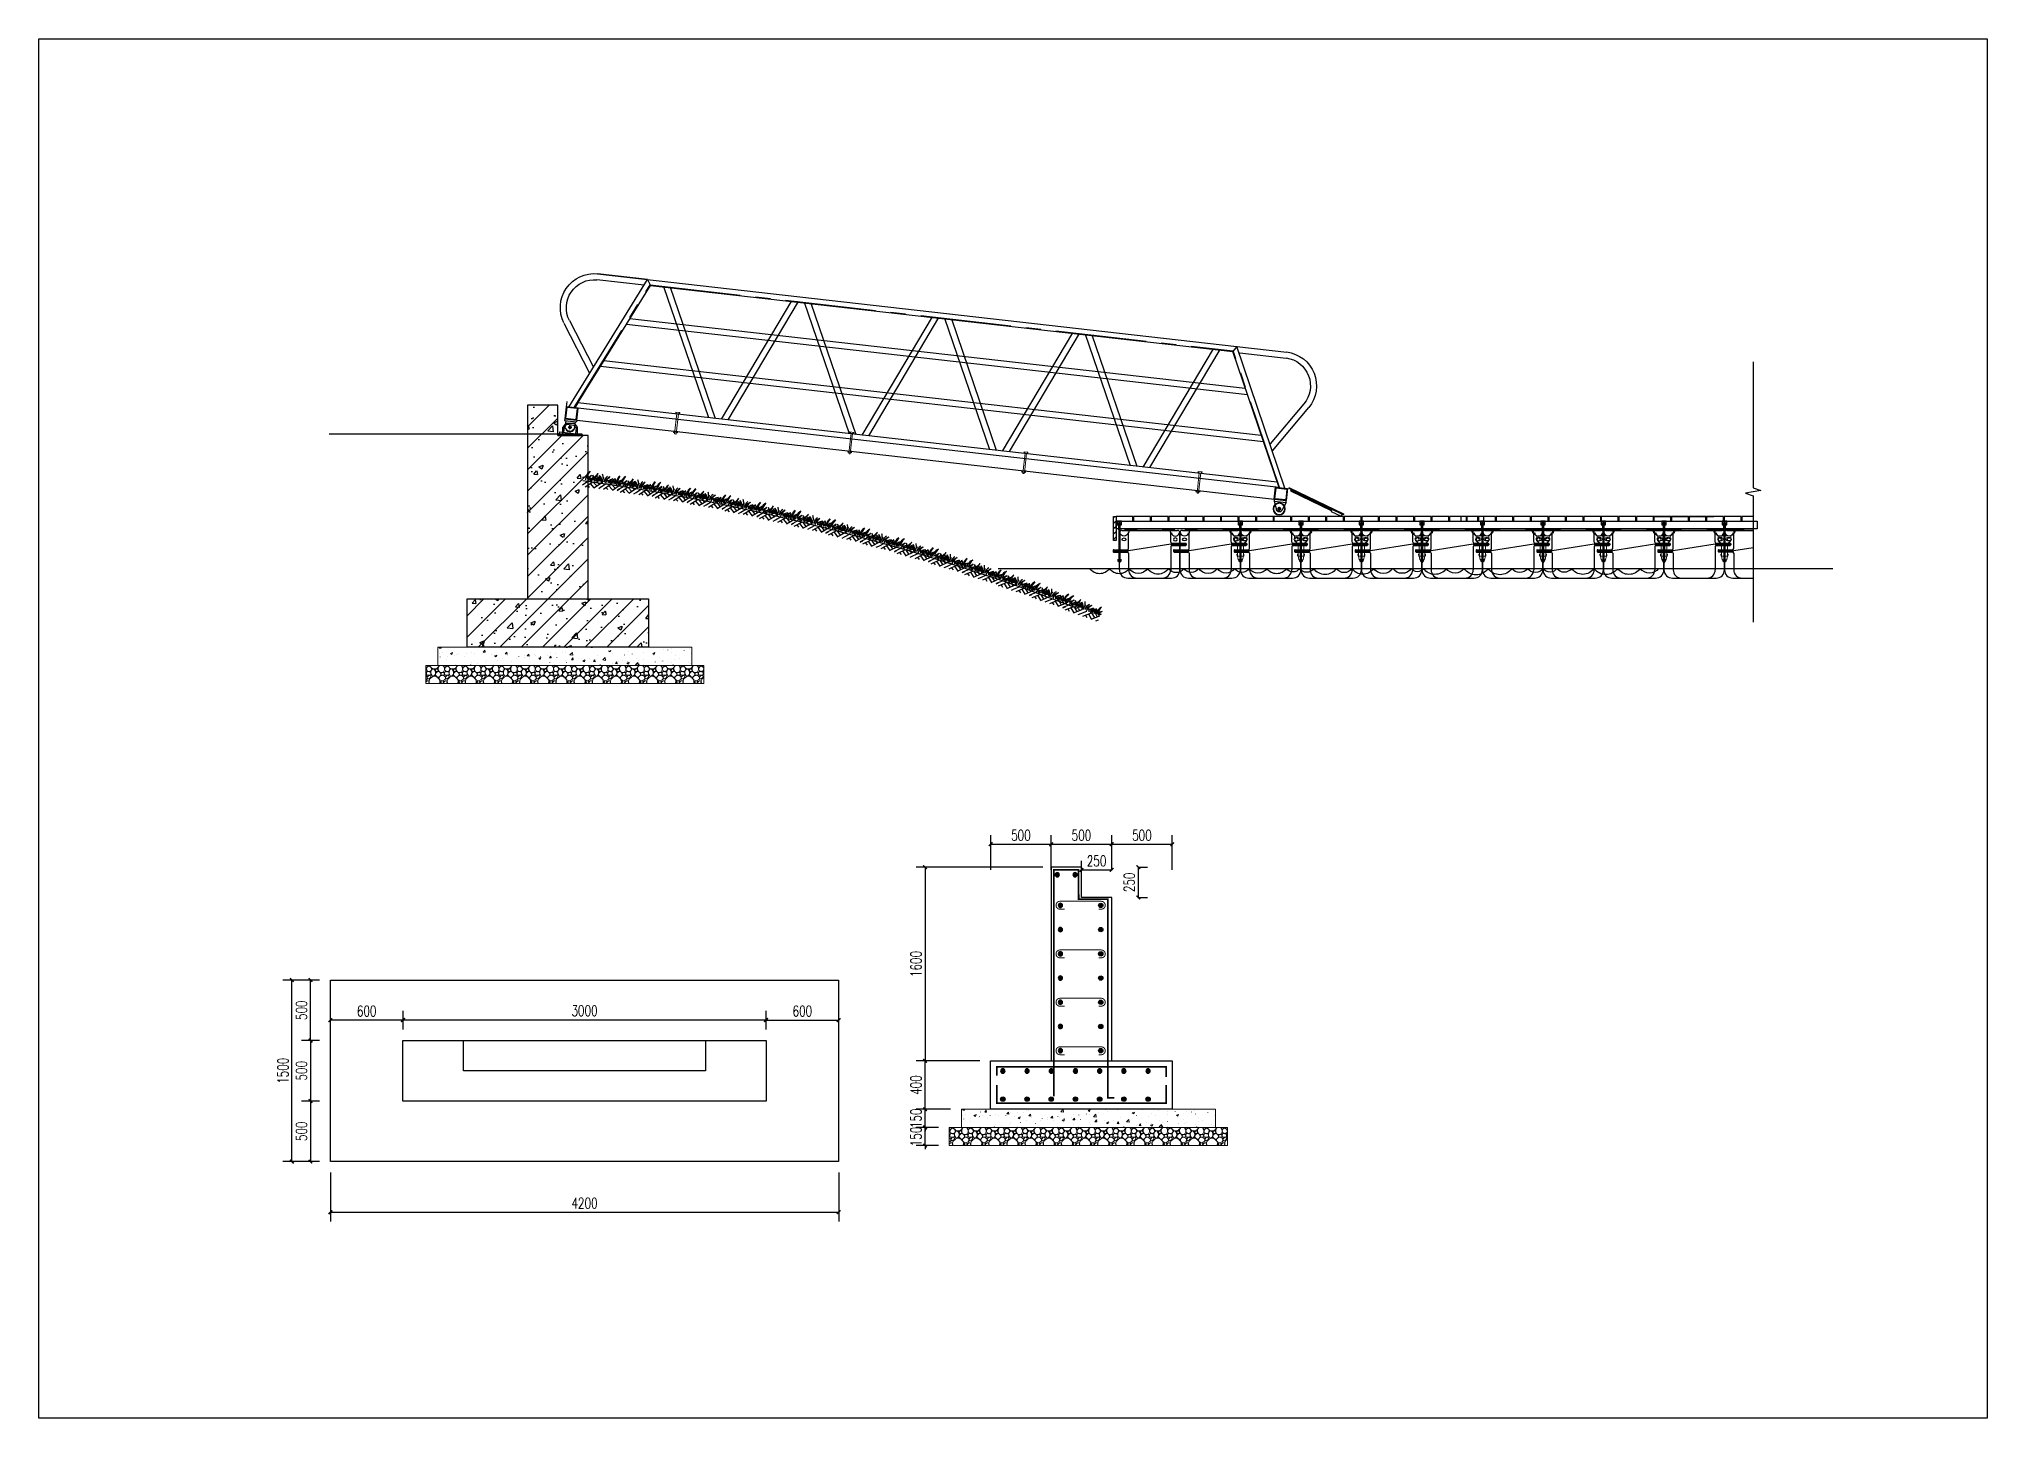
# Model space of a CAD drawing. Header units: millimetres. Extents: x -1822632 to -1305911, y 1206448 to 1536160.
# Drawn here: x -1700658 to -1684561, y 1233068 to 1244462 of the extents above; entities that cross this region are included whole.
import ezdxf

# ---------------------------------------------------------------- set-up
doc = ezdxf.new("R2010")
doc.units = ezdxf.units.MM
doc.header["$LTSCALE"] = 1000
for name, pattern in [('1층 평면도$0$CENTER2', [1.125, 0.75, -0.125, 0.125, -0.125]), ('CENTER2', [28.575, 19.05, -3.175, 3.175, -3.175]), ('HIDDEN', [0.375, 0.25, -0.125])]:
    doc.linetypes.add(name, pattern=pattern)
doc.layers.get('0').update_dxf_attribs({"linetype": 'CONTINUOUS'})
doc.layers.get('DEFPOINTS').update_dxf_attribs({"linetype": 'CONTINUOUS'})
for name, color, linetype in [('0-剖面', 6, 'CONTINUOUS'), ('0L-BLDG', 15, 'CONTINUOUS'), ('0L-线填充', 8, 'CONTINUOUS'), ('DIM_LEAD', 3, 'CONTINUOUS'), ('DIM_SYMB', 3, 'CONTINUOUS'), ('FT', 252, 'CONTINUOUS'), ('PUB_DIM', 3, 'CONTINUOUS'), ('W- bollard系船栓', 4, 'CONTINUOUS'), ('塑木板', 32, 'CONTINUOUS'), ('木地板', 32, 'CONTINUOUS'), ('木龙骨', 25, 'CONTINUOUS'), ('桩', 170, 'CONTINUOUS'), ('水位', 102, 'CONTINUOUS'), ('浮栈道码头木地板', 44, 'CONTINUOUS'), ('短销钉', 253, 'CONTINUOUS'), ('螺栓', 146, 'CONTINUOUS'), ('钢架', 90, 'CONTINUOUS'), ('钢龙骨', 26, 'CONTINUOUS'), ('铝合金', 7, 'CONTINUOUS'), ('铝架', 4, 'CONTINUOUS'), ('驳岸', 148, 'CONTINUOUS')]:
    doc.layers.add(name, color=color, linetype=linetype)
doc.styles.add('_TCH_DIM_T3', font='SIMPLEX', dxfattribs={"width": 0.705882, "bigfont": 'GBCBIG'})
doc.dimstyles.new('_T&&30', dxfattribs={"dimtxt": 89.25, "dimasz": 30, "dimexe": 75, "dimexo": 90, "dimgap": 30, "dimtad": 1, "dimdec": 0, "dimzin": 0, "dimdsep": 46, "dimtxsty": '_TCH_DIM_T3', "dimblk": 'ARCHTICK', "dimcen": 0.09, "dimclrt": 7, "dimazin": 2, "dimtfac": 1, "dimtdec": 0, "dimtix": 1, "dimtmove": 2, "dimatfit": 3, "dimfxl": 1, "dimtolj": 1, "dimtzin": 0, "dimarcsym": 0})
doc.dimstyles.new('_T&30', dxfattribs={"dimtxt": 89.25, "dimasz": 30, "dimexe": 75, "dimexo": 90, "dimgap": 30, "dimtad": 1, "dimdec": 0, "dimzin": 0, "dimdsep": 46, "dimtxsty": '_TCH_DIM_T3', "dimblk": 'ARCHTICK', "dimcen": 0.09, "dimclrt": 7, "dimazin": 2, "dimtfac": 1, "dimtdec": 0, "dimtix": 1, "dimtmove": 2, "dimatfit": 3, "dimfxl": 1, "dimtolj": 1, "dimtzin": 0, "dimarcsym": 0})
pattern_1 = [(45, (-2199959.13, -3155411.22), (-88.3883476, 88.3883476), []), (50, (-2199959.13, -3155411.22), (358.630091, -31.376067), [37.5, -412.5]), (355, (-2199959.13, -3155411.22), (-69.375667, 376.096067), [30, -330]), (100.4514, (-2199929.24, -3155413.83), (289.25469, 344.71977), [31.870095, -350.571056]), (46.1842, (-2199959.13, -3155311.2), (533.620524, -82.759507), [56.25, -618.75]), (96.6356, (-2199914.66, -3155318.1), (467.33135, 487.058935), [47.805144, -525.8565]), (351.1842, (-2199959.1, -3155311.2), (467.33097, 487.0593), [45, -495]), (21, (-2199909.13, -3155336.22), (298.453526, -201.309445), [37.5, -412.5]), (326, (-2199909.13, -3155336.22), (121.657666, 362.575023), [30, -330]), (71.4514, (-2199884.26, -3155353), (420.111314, 161.265248), [31.870095, -350.571056]), (37.5, (-2199959.13, -3155411.22), (6.0799277, 166.446927), [0, -326, 0, -335, 0, -331.25]), (7.5, (-2199959.13, -3155411.22), (131.534769, 197.205856), [0, -191, 0, -318.5, 0, -126.25]), (327.5, (-2200070.63, -3155411.22), (266.911218, -11.277436), [0, -125, 0, -390, 0, -517.5]), (317.5, (-2200120.63, -3155411.22), (291.593085, 50.052491), [0, -162.5, 0, -259, 0, -367.5])]

msp = doc.modelspace()

# ---------------------------------------------------------------- blocks, each defined once
blk = doc.blocks.new('_ARCHTICK')
at = {"color": 0, "linetype": 'ByBlock', "const_width": 0.4}
blk.add_lwpolyline([(-0.5, -0.5), (0.5, 0.5)], dxfattribs=at)
blk = doc.blocks.new('*D154')
at = {"layer": 'DEFPOINTS', "color": 0, "transparency": 16777216}
for p in [(-1692273, 1237619), (-1693336, 1236019), (-1692794, 1236019)]:
    blk.add_point(p, dxfattribs=at)
at = {"layer": 'PUB_DIM', "color": 0, "lineweight": -2, "transparency": 16777216}
for p, q in [((-1692363, 1237619), (-1693411, 1237619)), ((-1693336, 1237619), (-1693336, 1236019)), ((-1692884, 1236019), (-1693411, 1236019))]:
    blk.add_line(p, q, dxfattribs=at)
at = {"layer": 'PUB_DIM', "color": 0, "lineweight": -2, "transparency": 16777216, "xscale": 30, "yscale": 30, "zscale": 30}
for p, rotation in [((-1693336, 1237619), 90), ((-1693336, 1236019), 270)]:
    blk.add_blockref('_ARCHTICK', p, dxfattribs=dict(at, rotation=rotation))
at = {"layer": 'PUB_DIM', "color": 7, "transparency": 16777216, "insert": (-1693411, 1236819), "char_height": 89.2, "attachment_point": 5, "rotation": 90, "style": '_TCH_DIM_T3'}
blk.add_mtext('\\A1;1600', dxfattribs=at)
blk = doc.blocks.new('*U150')
at = {"layer": 'PUB_DIM'}
h = blk.add_hatch(color=1, dxfattribs=at)
h.dxf.hatch_style = 1
edge = h.paths.add_edge_path()
edge.add_arc((0, 0), 18.1, 0, 360)
at = {"layer": 'PUB_DIM', "color": 1}
blk.add_circle((0, 0), 18.1, dxfattribs=at)
blk = doc.blocks.new('*U151')
at = {"layer": 'PUB_DIM', "color": 0, "linetype": 'ByBlock', "lineweight": -2, "transparency": 16777216}
for p in [(0, 0), (0, -200), (0, -400), (0, -600), (0, -800), (0, -1000), (0, -1200)]:
    blk.add_blockref('*U150', p, dxfattribs=at)
blk = doc.blocks.new('*U152')
at = {"layer": 'PUB_DIM'}
h = blk.add_hatch(color=1, dxfattribs=at)
h.dxf.hatch_style = 1
edge = h.paths.add_edge_path()
edge.add_arc((0, 0), 18.1, 0, 360)
at = {"layer": 'PUB_DIM', "color": 1}
blk.add_circle((0, 0), 18.1, dxfattribs=at)
blk = doc.blocks.new('*U153')
at = {"layer": 'PUB_DIM', "color": 0, "linetype": 'ByBlock', "lineweight": -2, "transparency": 16777216}
for p in [(-1200, 0), (-1000, 0), (-800, 0), (-600, 0), (-400, 0), (-200, 0), (0, 0)]:
    blk.add_blockref('*U152', p, dxfattribs=at)
blk = doc.blocks.new('*U140')
at = {"layer": 'PUB_DIM'}
h = blk.add_hatch(color=1, dxfattribs=at)
h.dxf.hatch_style = 1
edge = h.paths.add_edge_path()
edge.add_arc((0, 0), 18.1, 0, 360)
at = {"layer": 'PUB_DIM', "color": 1}
blk.add_circle((0, 0), 18.1, dxfattribs=at)
blk = doc.blocks.new('*U141')
at = {"layer": 'PUB_DIM', "color": 0, "linetype": 'ByBlock', "lineweight": -2, "transparency": 16777216}
for p in [(-1200, 0), (-1000, 0), (-800, 0), (-600, 0), (-400, 0), (-200, 0), (0, 0)]:
    blk.add_blockref('*U140', p, dxfattribs=at)
blk = doc.blocks.new('*D163')
at = {"layer": 'DEFPOINTS', "color": 0, "transparency": 16777216}
for p in [(-1693336, 1235469), (-1693136, 1235469), (-1693136, 1235319)]:
    blk.add_point(p, dxfattribs=at)
at = {"layer": 'PUB_DIM', "color": 0, "lineweight": -2, "transparency": 16777216}
for p, q in [((-1693336, 1235469), (-1693336, 1235499)), ((-1693226, 1235469), (-1693411, 1235469)), ((-1693226, 1235319), (-1693411, 1235319)), ((-1693336, 1235319), (-1693336, 1235469)), ((-1693336, 1235319), (-1693336, 1235289))]:
    blk.add_line(p, q, dxfattribs=at)
at = {"layer": 'PUB_DIM', "color": 0, "lineweight": -2, "transparency": 16777216, "xscale": 30, "yscale": 30, "zscale": 30}
for p, rotation in [((-1693336, 1235469), 270), ((-1693336, 1235319), 90)]:
    blk.add_blockref('_ARCHTICK', p, dxfattribs=dict(at, rotation=rotation))
at = {"layer": 'PUB_DIM', "color": 7, "transparency": 16777216, "insert": (-1693411, 1235394), "char_height": 89.2, "attachment_point": 5, "rotation": 90, "style": '_TCH_DIM_T3'}
blk.add_mtext('\\A1;150', dxfattribs=at)
blk = doc.blocks.new('*D164')
at = {"layer": 'DEFPOINTS', "color": 0, "transparency": 16777216}
for p in [(-1693336, 1235619), (-1693036, 1235619), (-1693136, 1235469)]:
    blk.add_point(p, dxfattribs=at)
at = {"layer": 'PUB_DIM', "color": 0, "lineweight": -2, "transparency": 16777216}
for p, q in [((-1693336, 1235619), (-1693336, 1235649)), ((-1693126, 1235619), (-1693411, 1235619)), ((-1693336, 1235469), (-1693336, 1235619)), ((-1693226, 1235469), (-1693411, 1235469)), ((-1693336, 1235469), (-1693336, 1235439))]:
    blk.add_line(p, q, dxfattribs=at)
at = {"layer": 'PUB_DIM', "color": 0, "lineweight": -2, "transparency": 16777216, "xscale": 30, "yscale": 30, "zscale": 30}
for p, rotation in [((-1693336, 1235619), 270), ((-1693336, 1235469), 90)]:
    blk.add_blockref('_ARCHTICK', p, dxfattribs=dict(at, rotation=rotation))
at = {"layer": 'PUB_DIM', "color": 7, "transparency": 16777216, "insert": (-1693411, 1235544), "char_height": 89.2, "attachment_point": 5, "rotation": 90, "style": '_TCH_DIM_T3'}
blk.add_mtext('\\A1;150', dxfattribs=at)
blk = doc.blocks.new('*D165')
at = {"layer": 'DEFPOINTS', "color": 0, "transparency": 16777216}
for p in [(-1693336, 1236019), (-1692794, 1236019), (-1693036, 1235619)]:
    blk.add_point(p, dxfattribs=at)
at = {"layer": 'PUB_DIM', "color": 0, "lineweight": -2, "transparency": 16777216}
for p, q in [((-1692884, 1236019), (-1693411, 1236019)), ((-1693336, 1235619), (-1693336, 1236019)), ((-1693126, 1235619), (-1693411, 1235619))]:
    blk.add_line(p, q, dxfattribs=at)
at = {"layer": 'PUB_DIM', "color": 0, "lineweight": -2, "transparency": 16777216, "xscale": 30, "yscale": 30, "zscale": 30}
for p, rotation in [((-1693336, 1236019), 90), ((-1693336, 1235619), 270)]:
    blk.add_blockref('_ARCHTICK', p, dxfattribs=dict(at, rotation=rotation))
at = {"layer": 'PUB_DIM', "color": 7, "transparency": 16777216, "insert": (-1693411, 1235819), "char_height": 89.2, "attachment_point": 5, "rotation": 90, "style": '_TCH_DIM_T3'}
blk.add_mtext('\\A1;400', dxfattribs=at)
blk = doc.blocks.new('*D155')
at = {"layer": 'DEFPOINTS', "color": 0, "transparency": 16777216}
for p in [(-1692294, 1237809), (-1692794, 1237507), (-1692294, 1237507)]:
    blk.add_point(p, dxfattribs=at)
at = {"layer": 'PUB_DIM', "color": 0, "lineweight": -2, "transparency": 16777216}
for p, q in [((-1692794, 1237597), (-1692794, 1237884)), ((-1692794, 1237809), (-1692294, 1237809)), ((-1692294, 1237597), (-1692294, 1237884))]:
    blk.add_line(p, q, dxfattribs=at)
at = {"layer": 'PUB_DIM', "color": 0, "lineweight": -2, "transparency": 16777216, "xscale": 30, "yscale": 30, "zscale": 30, "rotation": 180}
blk.add_blockref('_ARCHTICK', (-1692794, 1237809), dxfattribs=at)
at = {"layer": 'PUB_DIM', "color": 0, "lineweight": -2, "transparency": 16777216, "xscale": 30, "yscale": 30, "zscale": 30}
blk.add_blockref('_ARCHTICK', (-1692294, 1237809), dxfattribs=at)
at = {"layer": 'PUB_DIM', "color": 7, "transparency": 16777216, "insert": (-1692544, 1237883), "char_height": 89.2, "attachment_point": 5, "style": '_TCH_DIM_T3'}
blk.add_mtext('\\A1;500', dxfattribs=at)
blk = doc.blocks.new('*D156')
at = {"layer": 'DEFPOINTS', "color": 0, "transparency": 16777216}
for p in [(-1691794, 1237809), (-1692294, 1237507), (-1691794, 1237507)]:
    blk.add_point(p, dxfattribs=at)
at = {"layer": 'PUB_DIM', "color": 0, "lineweight": -2, "transparency": 16777216}
for p, q in [((-1692294, 1237597), (-1692294, 1237884)), ((-1692294, 1237809), (-1691794, 1237809)), ((-1691794, 1237597), (-1691794, 1237884))]:
    blk.add_line(p, q, dxfattribs=at)
at = {"layer": 'PUB_DIM', "color": 0, "lineweight": -2, "transparency": 16777216, "xscale": 30, "yscale": 30, "zscale": 30, "rotation": 180}
blk.add_blockref('_ARCHTICK', (-1692294, 1237809), dxfattribs=at)
at = {"layer": 'PUB_DIM', "color": 0, "lineweight": -2, "transparency": 16777216, "xscale": 30, "yscale": 30, "zscale": 30}
blk.add_blockref('_ARCHTICK', (-1691794, 1237809), dxfattribs=at)
at = {"layer": 'PUB_DIM', "color": 7, "transparency": 16777216, "insert": (-1692044, 1237883), "char_height": 89.2, "attachment_point": 5, "style": '_TCH_DIM_T3'}
blk.add_mtext('\\A1;500', dxfattribs=at)
blk = doc.blocks.new('*D157')
at = {"layer": 'DEFPOINTS', "color": 0, "transparency": 16777216}
for p in [(-1691294, 1237809), (-1691794, 1237507), (-1691294, 1237507)]:
    blk.add_point(p, dxfattribs=at)
at = {"layer": 'PUB_DIM', "color": 0, "lineweight": -2, "transparency": 16777216}
for p, q in [((-1691794, 1237597), (-1691794, 1237884)), ((-1691794, 1237809), (-1691294, 1237809)), ((-1691294, 1237597), (-1691294, 1237884))]:
    blk.add_line(p, q, dxfattribs=at)
at = {"layer": 'PUB_DIM', "color": 0, "lineweight": -2, "transparency": 16777216, "xscale": 30, "yscale": 30, "zscale": 30, "rotation": 180}
blk.add_blockref('_ARCHTICK', (-1691794, 1237809), dxfattribs=at)
at = {"layer": 'PUB_DIM', "color": 0, "lineweight": -2, "transparency": 16777216, "xscale": 30, "yscale": 30, "zscale": 30}
blk.add_blockref('_ARCHTICK', (-1691294, 1237809), dxfattribs=at)
at = {"layer": 'PUB_DIM', "color": 7, "transparency": 16777216, "insert": (-1691544, 1237883), "char_height": 89.2, "attachment_point": 5, "style": '_TCH_DIM_T3'}
blk.add_mtext('\\A1;500', dxfattribs=at)
blk = doc.blocks.new('BLH浮筒立面')
at = {"layer": 'FT'}
for p, q in [((-250, 234), (-250, 375)), ((-230, 395), (230, 395)), ((-208, 397), (208, 397)), ((-208, 397), (-208, 395)), ((-174, 244), (-174, 375)), ((174, 298), (174, 375)), ((208, 397), (208, 395)), ((250, 375), (250, 288)), ((-302, 226), (-174, 226)), ((-298, 234), (-184, 234)), ((-298, 216), (-184, 216)), ((-250, 70), (-250, 216)), ((174, 280), (-174, 226)), ((-174, 206), (-174, 70)), ((174, 280), (302, 280)), ((174, 260), (174, 70)), ((184, 288), (298, 288)), ((184, 270), (298, 270)), ((250, 270), (250, 70)), ((-180, 0), (180, 0))]:
    blk.add_line(p, q, dxfattribs=at)
at = {"layer": 'FT', "ltscale": 0.5}
for p, q in [((-302, 230), (-302, 220)), ((302, 284), (302, 274))]:
    blk.add_line(p, q, dxfattribs=at)
at = {"layer": 'FT'}
for centre, radius, start, end in [((-230, 375), 20, 90, 180), ((0, -1768), 2175, 84.5043, 95.4957), ((-154, 375), 20, 90, 180), ((154, 375), 20, 0, 90), ((230, 375), 20, 0, 90), ((-298, 220), 4, 180, 270), ((-184, 244), 10, 270, 0), ((-184, 206), 10, 0, 90), ((184, 298), 10, 180, 270), ((184, 260), 10, 90, 180), ((298, 274), 4, 270, 0), ((-180, 70), 70, 180, 270), ((-104, 70), 70, 180, 270), ((104, 70), 70, 270, 0), ((180, 70), 70, 270, 0)]:
    blk.add_arc(centre, radius, start, end, dxfattribs=at)
at = {"layer": 'FT', "ltscale": 0.5}
for centre, start, end in [((-298, 230), 90, 180), ((298, 284), 0, 90)]:
    blk.add_arc(centre, 4, start, end, dxfattribs=at)
at = {"layer": 'FT', "extrusion": (0, 0, -1)}
blk.add_ellipse((-212, 375), major_axis=(-30.4, 0), ratio=0.921809, start_param=3.141593, end_param=6.283185, dxfattribs=at)
at = {"layer": 'FT'}
blk.add_ellipse((-212, 320), major_axis=(-16, 0), ratio=0.75, dxfattribs=at)
blk.add_ellipse((212, 375), major_axis=(30.4, 0.1), ratio=0.921809, start_param=3.141593, end_param=6.283185, dxfattribs=at)
at = {"layer": 'FT', "extrusion": (0, 0, -1)}
blk.add_ellipse((212, 320), major_axis=(16, 0), ratio=0.75, dxfattribs=at)
blk = doc.blocks.new('dxd')
at = {"layer": '短销钉', "lineweight": 13}
for p, q in [((-86, 227), (-56, 200)), ((-79, 244), (79, 244)), ((-78, 244), (-78, 246)), ((-78, 246), (78, 246)), ((-52, 180), (-52, 193)), ((-43, 197), (42, 197)), ((52, 180), (52, 193)), ((86, 227), (56, 200)), ((78, 244), (78, 246)), ((-49, 153), (-28, 136)), ((-29, 39), (-29, 45)), ((-26, 48), (-24, 48)), ((-24, 30), (-24, 128)), ((-24, 30), (24, 30)), ((-24, 30), (-18, 2)), ((-19, 133), (19, 133)), ((-16, 0), (16, 0)), ((-6, 39), (-6, 44)), ((6, 39), (6, 44)), ((24, 30), (18, 2)), ((24, 30), (24, 128)), ((26, 48), (24, 48)), ((49, 153), (28, 136)), ((29, 39), (29, 45))]:
    blk.add_line(p, q, dxfattribs=at)
at = {"layer": '短销钉', "lineweight": 13, "ltscale": 0.1}
for p, q in [((-18, 2), (-18, 0)), ((-18, 0), (-16, 0)), ((16, 0), (18, 0)), ((18, 2), (18, 0))]:
    blk.add_line(p, q, dxfattribs=at)
at = {"layer": '短销钉', "lineweight": 13}
for centre, radius, start, end in [((-79, 234), 10, 90, 228.0009), ((0, -1254), 1503, 87.0435, 92.9565), ((-44, 170), 13.5, 126.5657, 231), ((-62, 193), 10, 0, 48.0009), ((-35, 154), 31.4, 56.4166, 122.8531), ((-25, 170), 13.5, 308.3696, 51.9011), ((25, 170), 13.5, 128.0989, 231.6304), ((35, 155), 31.3, 57.1287, 123.6019), ((62, 193), 10, 131.9991, 180), ((44, 170), 13.5, 309, 53.4343), ((79, 234), 10, 311.9991, 90), ((-43, 161), 10, 184.1479, 231), ((-34, 186), 31.4, 236.1381, 303.5569), ((-26, 45), 3, 90, 180), ((-34, 128), 10, 0, 51), ((-16, 2), 2.5, 191.3099, 270), ((-3, 44), 3, 115.3769, 180), ((0, 38), 10, 64.6231, 115.3769), ((3, 44), 3, 0, 64.6231), ((16, 2), 2.5, 270, 348.6901), ((34, 186), 31.4, 236.4385, 303.8665), ((34, 128), 10, 129, 180), ((26, 45), 3, 0, 90), ((42, 161), 10, 309, 355.8521)]:
    blk.add_arc(centre, radius, start, end, dxfattribs=at)
for centre, major_axis, start_param, end_param in [((-23, 39), (0, -9), 4.712389, 6.115737), ((0, 39), (0, 9), 1.570796, 4.712389)]:
    blk.add_ellipse(centre, major_axis=major_axis, ratio=0.666667, start_param=start_param, end_param=end_param, dxfattribs=at)
at = {"layer": '短销钉', "lineweight": 13, "extrusion": (0, 0, -1)}
blk.add_ellipse((23, 39), major_axis=(0, -9), ratio=0.666667, start_param=4.712389, end_param=6.115737, dxfattribs=at)
blk = doc.blocks.new('φ8浮筒龙骨专用螺栓')
at = {"layer": '木龙骨', "linetype": 'HIDDEN'}
for points in [[(-18, -30), (18, -30), (18, 0), (-18, 0)], [(-7, -70), (7, -70), (7, -30), (-7, -30)]]:
    blk.add_lwpolyline(points, close=True, dxfattribs=at)
at = {"layer": '螺栓'}
for points in [[(-12, -30), (12, -30), (12, -28), (-12, -28)], [(-10, -26), (10, -26), (10, -16), (-10, -16)], [(-9, -28), (9, -28), (9, -26), (-9, -26)], [(-6, -337), (6, -337), (6, -12), (-6, -12)], [(-6, -26), (6, -26), (6, -16), (-6, -16)], [(-9, -320), (9, -320), (9, -322), (-9, -322)], [(-10, -322), (10, -322), (10, -332), (-10, -332)], [(-6, -322), (6, -322), (6, -332), (-6, -332)]]:
    blk.add_lwpolyline(points, close=True, dxfattribs=at)
blk = doc.blocks.new('*D158')
at = {"layer": 'DEFPOINTS', "color": 0, "transparency": 16777216}
for p in [(-1698250, 1236187), (-1698414, 1235687), (-1698250, 1235687)]:
    blk.add_point(p, dxfattribs=at)
at = {"layer": 'PUB_DIM', "color": 0, "lineweight": -2, "transparency": 16777216}
for p, q in [((-1698340, 1236187), (-1698489, 1236187)), ((-1698414, 1236187), (-1698414, 1235687)), ((-1698340, 1235687), (-1698489, 1235687))]:
    blk.add_line(p, q, dxfattribs=at)
at = {"layer": 'PUB_DIM', "color": 0, "lineweight": -2, "transparency": 16777216, "xscale": 30, "yscale": 30, "zscale": 30}
for p, rotation in [((-1698414, 1236187), 90), ((-1698414, 1235687), 270)]:
    blk.add_blockref('_ARCHTICK', p, dxfattribs=dict(at, rotation=rotation))
at = {"layer": 'PUB_DIM', "color": 7, "transparency": 16777216, "insert": (-1698489, 1235937), "char_height": 89.2, "attachment_point": 5, "rotation": 90, "style": '_TCH_DIM_T3'}
blk.add_mtext('\\A1;500', dxfattribs=at)
blk = doc.blocks.new('*D166')
at = {"layer": 'DEFPOINTS', "color": 0, "transparency": 16777216}
for p in [(-1694650, 1236358), (-1697650, 1236187), (-1694650, 1236187)]:
    blk.add_point(p, dxfattribs=at)
at = {"layer": 'PUB_DIM', "color": 0, "lineweight": -2, "transparency": 16777216}
for p, q in [((-1697650, 1236277), (-1697650, 1236433)), ((-1697650, 1236358), (-1694650, 1236358)), ((-1694650, 1236277), (-1694650, 1236433))]:
    blk.add_line(p, q, dxfattribs=at)
at = {"layer": 'PUB_DIM', "color": 0, "lineweight": -2, "transparency": 16777216, "xscale": 30, "yscale": 30, "zscale": 30, "rotation": 180}
blk.add_blockref('_ARCHTICK', (-1697650, 1236358), dxfattribs=at)
at = {"layer": 'PUB_DIM', "color": 0, "lineweight": -2, "transparency": 16777216, "xscale": 30, "yscale": 30, "zscale": 30}
blk.add_blockref('_ARCHTICK', (-1694650, 1236358), dxfattribs=at)
at = {"layer": 'PUB_DIM', "color": 7, "transparency": 16777216, "insert": (-1696150, 1236433), "char_height": 89.2, "attachment_point": 5, "style": '_TCH_DIM_T3'}
blk.add_mtext('\\A1;3000', dxfattribs=at)
blk = doc.blocks.new('*D167')
at = {"layer": 'DEFPOINTS', "color": 0, "transparency": 16777216}
for p in [(-1698250, 1235187), (-1694050, 1235187), (-1694050, 1234768)]:
    blk.add_point(p, dxfattribs=at)
at = {"layer": 'PUB_DIM', "color": 0, "lineweight": -2, "transparency": 16777216}
for p, q in [((-1698250, 1235097), (-1698250, 1234693)), ((-1694050, 1235097), (-1694050, 1234693)), ((-1698250, 1234768), (-1694050, 1234768))]:
    blk.add_line(p, q, dxfattribs=at)
at = {"layer": 'PUB_DIM', "color": 0, "lineweight": -2, "transparency": 16777216, "xscale": 30, "yscale": 30, "zscale": 30, "rotation": 180}
blk.add_blockref('_ARCHTICK', (-1698250, 1234768), dxfattribs=at)
at = {"layer": 'PUB_DIM', "color": 0, "lineweight": -2, "transparency": 16777216, "xscale": 30, "yscale": 30, "zscale": 30}
blk.add_blockref('_ARCHTICK', (-1694050, 1234768), dxfattribs=at)
at = {"layer": 'PUB_DIM', "color": 7, "transparency": 16777216, "insert": (-1696150, 1234843), "char_height": 89.2, "attachment_point": 5, "style": '_TCH_DIM_T3'}
blk.add_mtext('\\A1;4200', dxfattribs=at)
blk = doc.blocks.new('*D168')
at = {"layer": 'DEFPOINTS', "color": 0, "transparency": 16777216}
for p in [(-1698568, 1236687), (-1698250, 1236687), (-1698250, 1235187)]:
    blk.add_point(p, dxfattribs=at)
at = {"layer": 'PUB_DIM', "color": 0, "lineweight": -2, "transparency": 16777216}
for p, q in [((-1698340, 1236687), (-1698643, 1236687)), ((-1698568, 1235187), (-1698568, 1236687)), ((-1698340, 1235187), (-1698643, 1235187))]:
    blk.add_line(p, q, dxfattribs=at)
at = {"layer": 'PUB_DIM', "color": 0, "lineweight": -2, "transparency": 16777216, "xscale": 30, "yscale": 30, "zscale": 30}
for p, rotation in [((-1698568, 1236687), 90), ((-1698568, 1235187), 270)]:
    blk.add_blockref('_ARCHTICK', p, dxfattribs=dict(at, rotation=rotation))
at = {"layer": 'PUB_DIM', "color": 7, "transparency": 16777216, "insert": (-1698642, 1235937), "char_height": 89.2, "attachment_point": 5, "rotation": 90, "style": '_TCH_DIM_T3'}
blk.add_mtext('\\A1;1500', dxfattribs=at)
blk = doc.blocks.new('*D169')
at = {"layer": 'DEFPOINTS', "color": 0, "ltscale": 5, "transparency": 16777216}
for p in [(-1698250, 1236355), (-1698250, 1236277), (-1697650, 1236277)]:
    blk.add_point(p, dxfattribs=at)
at = {"layer": 'PUB_DIM', "color": 0, "lineweight": -2, "ltscale": 5, "transparency": 16777216}
for p, q in [((-1698250, 1236367), (-1698250, 1236430)), ((-1697650, 1236355), (-1698250, 1236355)), ((-1697650, 1236367), (-1697650, 1236430))]:
    blk.add_line(p, q, dxfattribs=at)
at = {"layer": 'PUB_DIM', "color": 0, "lineweight": -2, "ltscale": 5, "transparency": 16777216, "xscale": 30, "yscale": 30, "zscale": 30, "rotation": 180}
blk.add_blockref('_ARCHTICK', (-1698250, 1236355), dxfattribs=at)
at = {"layer": 'PUB_DIM', "color": 0, "lineweight": -2, "ltscale": 5, "transparency": 16777216, "xscale": 30, "yscale": 30, "zscale": 30}
blk.add_blockref('_ARCHTICK', (-1697650, 1236355), dxfattribs=at)
at = {"layer": 'PUB_DIM', "color": 7, "ltscale": 5, "transparency": 16777216, "insert": (-1697950, 1236430), "char_height": 89.2, "attachment_point": 5, "style": '_TCH_DIM_T3'}
blk.add_mtext('\\A1;600', dxfattribs=at)
blk = doc.blocks.new('*D170')
at = {"layer": 'DEFPOINTS', "color": 0, "ltscale": 5, "transparency": 16777216}
for p in [(-1694050, 1236355), (-1694650, 1236187), (-1694050, 1236187)]:
    blk.add_point(p, dxfattribs=at)
at = {"layer": 'PUB_DIM', "color": 0, "lineweight": -2, "ltscale": 5, "transparency": 16777216}
for p, q in [((-1694650, 1236277), (-1694650, 1236430)), ((-1694650, 1236355), (-1694050, 1236355)), ((-1694050, 1236277), (-1694050, 1236430))]:
    blk.add_line(p, q, dxfattribs=at)
at = {"layer": 'PUB_DIM', "color": 0, "lineweight": -2, "ltscale": 5, "transparency": 16777216, "xscale": 30, "yscale": 30, "zscale": 30, "rotation": 180}
blk.add_blockref('_ARCHTICK', (-1694650, 1236355), dxfattribs=at)
at = {"layer": 'PUB_DIM', "color": 0, "lineweight": -2, "ltscale": 5, "transparency": 16777216, "xscale": 30, "yscale": 30, "zscale": 30}
blk.add_blockref('_ARCHTICK', (-1694050, 1236355), dxfattribs=at)
at = {"layer": 'PUB_DIM', "color": 7, "ltscale": 5, "transparency": 16777216, "insert": (-1694350, 1236430), "char_height": 89.2, "attachment_point": 5, "style": '_TCH_DIM_T3'}
blk.add_mtext('\\A1;600', dxfattribs=at)
blk = doc.blocks.new('*D159')
at = {"layer": 'DEFPOINTS', "color": 0, "ltscale": 5, "transparency": 16777216}
for p in [(-1698340, 1235687), (-1698415, 1235187), (-1698340, 1235187)]:
    blk.add_point(p, dxfattribs=at)
at = {"layer": 'PUB_DIM', "color": 0, "lineweight": -2, "ltscale": 5, "transparency": 16777216}
for p, q in [((-1698430, 1235687), (-1698490, 1235687)), ((-1698415, 1235687), (-1698415, 1235187)), ((-1698430, 1235187), (-1698490, 1235187))]:
    blk.add_line(p, q, dxfattribs=at)
at = {"layer": 'PUB_DIM', "color": 0, "lineweight": -2, "ltscale": 5, "transparency": 16777216, "xscale": 30, "yscale": 30, "zscale": 30}
for p, rotation in [((-1698415, 1235687), 90), ((-1698415, 1235187), 270)]:
    blk.add_blockref('_ARCHTICK', p, dxfattribs=dict(at, rotation=rotation))
at = {"layer": 'PUB_DIM', "color": 7, "ltscale": 5, "transparency": 16777216, "insert": (-1698489, 1235437), "char_height": 89.2, "attachment_point": 5, "rotation": 90, "style": '_TCH_DIM_T3'}
blk.add_mtext('\\A1;500', dxfattribs=at)
blk = doc.blocks.new('sfsfsf')
at = {"layer": '0L-BLDG'}
for p, q in [((-544, 104), (-547, 21)), ((-151, 75), (-153, 0)), ((175, 106), (172, 23))]:
    blk.add_line(p, q, dxfattribs=at)
for centre, radius, start, end in [((-285, 28), 269, 131.328, 163.4726), ((-241, 71), 272, 144.0045, 182.934), ((436, -799), 1272, 132.3219, 138.1793), ((-29, -151), 488, 143.2383, 162.0037), ((-226, -224), 351, 113.2948, 137.5754), ((-295, -41), 156, 111.2291, 164.8489), ((-262, -82), 176, 103.3437, 152.2108), ((-546, 34), 193, 19.5043, 35.4531), ((-526, 1), 199, 21.7038, 46.6813), ((-607, 276), 338, 315.493, 322.7364), ((-546, 34), 193, 9.4499, 19.3645), ((-226, -224), 351, 110.9046, 111.528), ((-790, 480), 582, 319.0857, 331.8872), ((-286, -1), 89.5, 101.6702, 126.5324), ((-526, 1), 199, 3.736, 20.3431), ((-607, 276), 338, 324.2999, 348.0213), ((-206, -1), 122, 107.4651, 173.0257), ((-109, -16), 190, 135.3264, 167.6164), ((-169, -142), 188, 95.8648, 130.6938), ((-223, -103), 152, 76.628, 112.7466), ((-478, -82), 297, 25.9988, 46.5398), ((-422, 25), 184, 7.2256, 36.1607), ((-350, 0), 195, 4.6089, 54.001), ((-22958, -9465), 24676, 22.5552, 22.9533), ((-830, -94), 720, 16.0944, 23.6925), ((-84, 66), 67.8, 124.5263, 172.4609), ((111, 10), 228, 136.4621, 177.3534), ((291, -208), 467, 127.9404, 150.7712), ((-1005, -426), 1040, 28.1552, 29.7459), ((240, -60), 324, 137.0018, 169.237), ((-87, 16), 72.2, 354.4123, 49.4868), ((-52, 15), 56.7, 356.8974, 77.9443), ((198, -201), 338, 112.0723, 129.4307), ((161, -85), 215, 113.6962, 141.2107), ((208, -168), 283, 103.628, 134.5639), ((178, -54), 165, 102.6846, 160.8137), ((156, -46), 117, 117.837, 153.49), ((-187, -186), 396, 28.7911, 50.7586), ((-94, -31), 218, 8.0847, 44.0804), ((153, -13), 86.8, 126.3362, 171.2764), ((-4, 7), 179, 3.8694, 45.0841), ((-11, 28), 170, 355.378, 38.3417), ((396, 43), 230, 136.4277, 163.9932), ((387, -99), 237, 117.5038, 147.9878), ((549, 31), 360, 152.0196, 180.2378), ((399, -40), 194, 128.6967, 167.7867), ((305, -49), 101, 107.5105, 150.6198), ((372, -88), 166, 125.8142, 147.734)]:
    blk.add_arc(centre, radius, start, end, dxfattribs=at)
blk = doc.blocks.new('$LinePat$素土夯实')
at = {"color": 0}
for p, q in [((0, -210), (210, 0)), ((120, -300), (420, 0)), ((420, 0), (608, -188)), ((495, -300), (795, 0)), ((615, 0), (705, -90)), ((210, -210), (300, -300)), ((315, -105), (502, -293)), ((705, -300), (795, -210))]:
    blk.add_line(p, q, dxfattribs=at)
blk = doc.blocks.new('*U142')
at = {"color": 8, "yscale": 0.1666666666666667, "zscale": 0.1666666666666667}
for p, xscale, rotation in [((0, 0), 0.1938940789423847, 1.060179738560831), ((154, 3), 0.1938940789423403, 1.482122365120144)]:
    blk.add_blockref('$LinePat$素土夯实', p, dxfattribs=dict(at, xscale=xscale, rotation=rotation))
at = {"layer": '0L-线填充', "xscale": 0.3600000000001922, "yscale": 0.3600000000001922, "zscale": 0.3600000000001922, "rotation": 1.143883909654198}
blk.add_blockref('sfsfsf', (216, 4), dxfattribs=at)
blk = doc.blocks.new('*U143')
at = {"layer": 'PUB_DIM', "color": 0, "linetype": 'ByBlock', "lineweight": -2, "transparency": 16777216}
for p, rotation in [((-1696163, 1240814, 0), 352.1841600465046), ((-1695872, 1240771, 0), 351.2586866157801), ((-1695582, 1240724, 0), 350.3332131850554), ((-1695292, 1240673, 0), 349.4077397543307), ((-1695004, 1240616, 0), 348.4822663236062), ((-1694716, 1240555, 0), 347.5567928928812), ((-1694429, 1240490, 0), 346.6313194621559), ((-1694144, 1240419, 0), 345.7058460314313), ((-1693860, 1240344, 0), 344.7803726007063), ((-1693577, 1240265, 0), 343.8548991699813), ((-1693295, 1240181, 0), 342.9294257392563), ((-1693014, 1240092, 0), 342.0039523085309), ((-1692736, 1239999, 0), 341.0784788778055), ((-1692458, 1239902, 0), 340.153005447081), ((-1692183, 1239800, 0), 339.2275320163556)]:
    blk.add_blockref('*U142', p, dxfattribs=dict(at, rotation=rotation))
blk = doc.blocks.new('*D160')
at = {"layer": 'DEFPOINTS', "color": 0, "ltscale": 5, "transparency": 16777216}
for p in [(-1698414, 1236687), (-1698250, 1236687), (-1698250, 1236187)]:
    blk.add_point(p, dxfattribs=at)
at = {"layer": 'PUB_DIM', "color": 0, "lineweight": -2, "ltscale": 5, "transparency": 16777216}
for p, q in [((-1698340, 1236687), (-1698489, 1236687)), ((-1698414, 1236187), (-1698414, 1236687)), ((-1698340, 1236187), (-1698489, 1236187))]:
    blk.add_line(p, q, dxfattribs=at)
at = {"layer": 'PUB_DIM', "color": 0, "lineweight": -2, "ltscale": 5, "transparency": 16777216, "xscale": 30, "yscale": 30, "zscale": 30}
for p, rotation in [((-1698414, 1236687), 90), ((-1698414, 1236187), 270)]:
    blk.add_blockref('_ARCHTICK', p, dxfattribs=dict(at, rotation=rotation))
at = {"layer": 'PUB_DIM', "color": 7, "ltscale": 5, "transparency": 16777216, "insert": (-1698489, 1236437), "char_height": 89.2, "attachment_point": 5, "rotation": 90, "style": '_TCH_DIM_T3'}
blk.add_mtext('\\A1;500', dxfattribs=at)
blk = doc.blocks.new('*U144')
at = {"layer": 'PUB_DIM'}
h = blk.add_hatch(color=1, dxfattribs=at)
h.dxf.hatch_style = 1
edge = h.paths.add_edge_path()
edge.add_arc((0, 0), 18.1, 0, 360)
at = {"layer": 'PUB_DIM', "color": 1}
blk.add_circle((0, 0), 18.1, dxfattribs=at)
blk = doc.blocks.new('*U145')
at = {"layer": 'PUB_DIM', "color": 0, "linetype": 'ByBlock', "lineweight": -2, "transparency": 16777216}
blk.add_blockref('*U144', (0, 0), dxfattribs=at)
blk = doc.blocks.new('*U146')
at = {"layer": 'PUB_DIM'}
h = blk.add_hatch(color=1, dxfattribs=at)
h.dxf.hatch_style = 1
edge = h.paths.add_edge_path()
edge.add_arc((0, 0), 18.1, 0, 360)
at = {"layer": 'PUB_DIM', "color": 1}
blk.add_circle((0, 0), 18.1, dxfattribs=at)
blk = doc.blocks.new('*U147')
at = {"layer": 'PUB_DIM', "color": 0, "linetype": 'ByBlock', "lineweight": -2, "transparency": 16777216}
for p in [(0, 0), (0, -200), (0, -400), (0, -600), (0, -800), (0, -1000), (0, -1200)]:
    blk.add_blockref('*U146', p, dxfattribs=at)
blk = doc.blocks.new('*U148')
at = {"layer": 'PUB_DIM'}
h = blk.add_hatch(color=1, dxfattribs=at)
h.dxf.hatch_style = 1
edge = h.paths.add_edge_path()
edge.add_arc((0, 0), 18.1, 0, 360)
at = {"layer": 'PUB_DIM', "color": 1}
blk.add_circle((0, 0), 18.1, dxfattribs=at)
blk = doc.blocks.new('*U149')
at = {"layer": 'PUB_DIM', "color": 0, "linetype": 'ByBlock', "lineweight": -2, "transparency": 16777216}
blk.add_blockref('*U148', (0, 0), dxfattribs=at)
blk = doc.blocks.new('*D161')
at = {"layer": 'DEFPOINTS', "color": 0, "ltscale": 5, "transparency": 16777216}
for p in [(-1692044, 1237619), (-1692044, 1237369), (-1691574, 1237369)]:
    blk.add_point(p, dxfattribs=at)
at = {"layer": 'PUB_DIM', "color": 0, "lineweight": -2, "ltscale": 5, "transparency": 16777216}
for p, q in [((-1691579, 1237619), (-1691499, 1237619)), ((-1691574, 1237619), (-1691574, 1237369)), ((-1691579, 1237369), (-1691499, 1237369))]:
    blk.add_line(p, q, dxfattribs=at)
at = {"layer": 'PUB_DIM', "color": 0, "lineweight": -2, "ltscale": 5, "transparency": 16777216, "xscale": 30, "yscale": 30, "zscale": 30}
for p, rotation in [((-1691574, 1237619), 90), ((-1691574, 1237369), 270)]:
    blk.add_blockref('_ARCHTICK', p, dxfattribs=dict(at, rotation=rotation))
at = {"layer": 'PUB_DIM', "color": 7, "ltscale": 5, "transparency": 16777216, "insert": (-1691649, 1237494), "char_height": 89.2, "attachment_point": 5, "rotation": 90, "style": '_TCH_DIM_T3'}
blk.add_mtext('\\A1;250', dxfattribs=at)
blk = doc.blocks.new('*D162')
at = {"layer": 'DEFPOINTS', "color": 0, "ltscale": 5, "transparency": 16777216}
for p in [(-1691794, 1237597), (-1692044, 1237369), (-1691794, 1237369)]:
    blk.add_point(p, dxfattribs=at)
at = {"layer": 'PUB_DIM', "color": 0, "lineweight": -2, "ltscale": 5, "transparency": 16777216}
for p, q in [((-1692044, 1237592), (-1692044, 1237672)), ((-1692044, 1237597), (-1691794, 1237597)), ((-1691794, 1237592), (-1691794, 1237672))]:
    blk.add_line(p, q, dxfattribs=at)
at = {"layer": 'PUB_DIM', "color": 0, "lineweight": -2, "ltscale": 5, "transparency": 16777216, "xscale": 30, "yscale": 30, "zscale": 30, "rotation": 180}
blk.add_blockref('_ARCHTICK', (-1692044, 1237597), dxfattribs=at)
at = {"layer": 'PUB_DIM', "color": 0, "lineweight": -2, "ltscale": 5, "transparency": 16777216, "xscale": 30, "yscale": 30, "zscale": 30}
blk.add_blockref('_ARCHTICK', (-1691794, 1237597), dxfattribs=at)
at = {"layer": 'PUB_DIM', "color": 7, "ltscale": 5, "transparency": 16777216, "insert": (-1691919, 1237671), "char_height": 89.2, "attachment_point": 5, "style": '_TCH_DIM_T3'}
blk.add_mtext('\\A1;250', dxfattribs=at)
blk = doc.blocks.new('21')
at = {"color": 1}
for p, q in [((164288, -97888), (164188, -97888)), ((164188, -97888), (164188, -97903)), ((164288, -97903), (164188, -97903)), ((164198, -97963), (164198, -97903)), ((164198, -97963), (164218, -97983)), ((164258, -97983), (164218, -97983)), ((164278, -97963), (164258, -97983)), ((164278, -97903), (164278, -97963)), ((164288, -97888), (164288, -97903))]:
    blk.add_line(p, q, dxfattribs=at)
blk.add_circle((164238, -97954), 9, dxfattribs=at)
blk = doc.blocks.new('0')
for p, q in [((164895, -98470), (164915, -98450)), ((164895, -98470), (164895, -98520)), ((164975, -98450), (164915, -98450)), ((164995, -98470), (164975, -98450)), ((164995, -98470), (164995, -98520)), ((165025, -98520), (164865, -98520)), ((164865, -98535), (164865, -98520)), ((165025, -98535), (164865, -98535)), ((165025, -98535), (165025, -98520))]:
    blk.add_line(p, q)
blk.add_circle((164945, -98473), 9)
blk = doc.blocks.new('滚轮支架 -left')
for p, q in [((-50, 10), (-22, 81)), ((50, 10), (22, 81))]:
    blk.add_line(p, q)
at = {"color": 3, "linetype": 'CENTER2'}
for p, q in [((-15, 70), (15, 70)), ((0, 85), (0, 55))]:
    blk.add_line(p, q, dxfattribs=at)
blk.add_lwpolyline([(-50, 10), (50, 10), (50, -5), (-50, -5)], close=True)
blk.add_circle((0, 70), 11)
blk.add_arc((0, 70), 25, 26.1956, 153.8044)
blk = doc.blocks.new('滚轮')
for radius in [50, 47, 12.2, 10.3]:
    blk.add_circle((0, 0), radius)
blk = doc.blocks.new('df1234')
at = {"color": 1, "lineweight": 9}
for p, q in [((45873, -15689), (45873, -15699)), ((45873, -15689), (45905, -15689)), ((45873, -15699), (45905, -15699)), ((45878, -15689), (45878, -15699)), ((45883, -15699), (45883, -15865)), ((45895, -15699), (45895, -15865)), ((45900, -15689), (45900, -15699)), ((45905, -15689), (45905, -15699)), ((45873, -15848), (45873, -15858)), ((45873, -15848), (45905, -15848)), ((45873, -15858), (45905, -15858)), ((45878, -15848), (45878, -15858)), ((45886, -15868), (45883, -15865)), ((45892, -15868), (45886, -15868)), ((45895, -15865), (45892, -15868)), ((45900, -15848), (45900, -15858)), ((45905, -15848), (45905, -15858))]:
    blk.add_line(p, q, dxfattribs=at)
for points in [[(45871, -15701), (45907, -15701), (45907, -15699), (45871, -15699)], [(45871, -15848), (45907, -15848), (45907, -15845), (45871, -15845)]]:
    blk.add_lwpolyline(points, close=True, dxfattribs=at)
blk = doc.blocks.new('引桥')
at = {"color": 4}
for p, q in [((474037, 4418596), (474564, 4419716)), ((479880, 4419716), (474564, 4419716)), ((474564, 4419716), (474593, 4419671)), ((479465, 4419716), (479436, 4419671)), ((479993, 4418596), (479465, 4419716)), ((474086, 4418596), (474593, 4419671)), ((479436, 4419671), (474593, 4419671)), ((479943, 4418596), (479436, 4419671))]:
    blk.add_line(p, q, dxfattribs=at)
at = {"color": 8, "linetype": '1층 평면도$0$CENTER2'}
for p, q in [((474082, 4418596), (474590, 4419675)), ((479439, 4419675), (474590, 4419675)), ((479947, 4418596), (479439, 4419675))]:
    blk.add_line(p, q, dxfattribs=at)
at = {"layer": 'DIM_LEAD', "color": 0}
for p, q in [((479573, 4419381), (474456, 4419381)), ((479597, 4419331), (474433, 4419331)), ((479771, 4418961), (474258, 4418961)), ((479748, 4419011), (474282, 4419011))]:
    blk.add_line(p, q, dxfattribs=at)
at = {"layer": 'DIM_LEAD', "color": 2}
for p, q in [((474107, 4418640), (474086, 4418596)), ((474086, 4418596), (479943, 4418596)), ((474107, 4418640), (479922, 4418640)), ((479922, 4418640), (479943, 4418596)), ((480015, 4418640), (480015, 4418596))]:
    blk.add_line(p, q, dxfattribs=at)
at = {"layer": '钢架', "color": 4}
for p, q in [((474564, 4419716), (474149, 4419716)), ((479465, 4419716), (479880, 4419716)), ((474535, 4419666), (474149, 4419666)), ((479488, 4419666), (479880, 4419666)), ((473918, 4419281), (474176, 4418893)), ((473961, 4419306), (474201, 4418946)), ((480068, 4419306), (479828, 4418946)), ((480111, 4419281), (479853, 4418893))]:
    blk.add_line(p, q, dxfattribs=at)
for centre, radius, start, end in [((474154, 4419435), 282, 91.0432, 212.987), ((479875, 4419435), 282, 327.013, 88.9568), ((474154, 4419435), 232, 91.2749, 213.6146), ((479875, 4419435), 232, 326.3854, 88.7251)]:
    blk.add_arc(centre, radius, start, end, dxfattribs=at)
at = {"layer": '铝合金', "color": 3}
for p, q in [((474015, 4418496), (474015, 4418596)), ((480015, 4418596), (480015, 4418496)), ((479915, 4418496), (474015, 4418496))]:
    blk.add_line(p, q, dxfattribs=at)
for points in [[(474015, 4418496), (474115, 4418496), (474115, 4418596), (474015, 4418596)], [(474020, 4418501), (474110, 4418501), (474110, 4418591), (474020, 4418591)], [(480015, 4418496), (479915, 4418496), (479915, 4418596), (480015, 4418596)], [(480010, 4418501), (479920, 4418501), (479920, 4418591), (480010, 4418591)]]:
    blk.add_lwpolyline(points, close=True, dxfattribs=at)
at = {"layer": '铝架', "color": 0}
for p, q in [((474702, 4419675), (475168, 4418640)), ((474757, 4419675), (475224, 4418638)), ((475766, 4419675), (475274, 4418639)), ((475821, 4419675), (475330, 4418640)), ((475871, 4419675), (476337, 4418640)), ((475926, 4419675), (476393, 4418638)), ((476934, 4419675), (476443, 4418639)), ((476990, 4419675), (476499, 4418640)), ((477040, 4419675), (477505, 4418640)), ((477094, 4419675), (477561, 4418638)), ((478103, 4419675), (477611, 4418639)), ((478158, 4419675), (477667, 4418640)), ((478208, 4419675), (478674, 4418640)), ((478263, 4419675), (478730, 4418638)), ((479271, 4419675), (478780, 4418639)), ((479327, 4419675), (478836, 4418640))]:
    blk.add_line(p, q, dxfattribs=at)
at = {"rotation": 180}
blk.add_blockref('滚轮支架 -left', (474065, 4418491), dxfattribs=at)
blk.add_blockref('滚轮支架 -left', (474065, 4418491), dxfattribs=at)
blk.add_blockref('滚轮', (474065, 4418421))
at = {"color": 1}
for name, p in [('0', (315019, 4516903)), ('21', (315727, 4516384))]:
    blk.add_blockref(name, p, dxfattribs=at)
at = {"layer": 'DIM_LEAD', "color": 0}
for p in [(428860, 4434342), (430308, 4434342), (431756, 4434342), (433204, 4434342)]:
    blk.add_blockref('df1234', p, dxfattribs=at)

# ---------------------------------------------------------------- dimensions: what is measured, and where the dimension line sits
at = {"layer": 'PUB_DIM'}
for base, p1, p2, picture, middle in [((-1692294.085, 1237808.808), (-1692794.085, 1237506.757), (-1692294.085, 1237506.757), '*D155', (-1692544.085, 1237883.433)), ((-1691794.085, 1237808.808), (-1692294.085, 1237506.757), (-1691794.085, 1237506.757), '*D156', (-1692044.085, 1237883.433)), ((-1691294.085, 1237808.808), (-1691794.085, 1237506.757), (-1691294.085, 1237506.757), '*D157', (-1691544.085, 1237883.433)), ((-1694650.42, 1236358.438), (-1697650.42, 1236187.085), (-1694650.42, 1236187.085), '*D166', (-1696150.42, 1236433.063)), ((-1694050.42, 1234768.125), (-1698250.42, 1235187.085), (-1694050.42, 1235187.085), '*D167', (-1696150.42, 1234842.75))]:
    dim = msp.add_linear_dim(base=base, p1=p1, p2=p2, dimstyle='_T&30', dxfattribs=at)
    dim.commit()
    dim.dimension.update_dxf_attribs({"geometry": picture, "text_midpoint": middle})
at = {"layer": 'PUB_DIM', "color": 3, "ltscale": 5}
dim = msp.add_linear_dim(base=(-1691794.085, 1237596.757), p1=(-1692044.085, 1237369.025), p2=(-1691794.085, 1237369.025), dimstyle='_T&&30', override={"dimfxl": 5, "dimfxlon": 1}, dxfattribs=at)
dim.commit()
dim.dimension.update_dxf_attribs({"geometry": '*D162', "text_midpoint": (-1691919.085, 1237671.382)})
at = {"layer": 'PUB_DIM'}
for base, p1, p2, picture, middle in [((-1693336.226, 1236019.025), (-1692272.589, 1237619.025), (-1692794.085, 1236019.025), '*D154', (-1693410.851, 1236819.025)), ((-1698567.523, 1236687.085), (-1698250.42, 1235187.085), (-1698250.42, 1236687.085), '*D168', (-1698642.148, 1235937.085)), ((-1698414.043, 1235687.085), (-1698250.42, 1236187.085), (-1698250.42, 1235687.085), '*D158', (-1698488.668, 1235937.085)), ((-1693336.226, 1236019.025), (-1693035.581, 1235619.025), (-1692794.085, 1236019.025), '*D165', (-1693410.851, 1235819.025)), ((-1693336.226, 1235619.025), (-1693135.581, 1235469.025), (-1693035.581, 1235619.025), '*D164', (-1693410.851, 1235544.025)), ((-1693336.226, 1235469.025), (-1693135.581, 1235319.025), (-1693135.581, 1235469.025), '*D163', (-1693410.851, 1235394.025))]:
    dim = msp.add_linear_dim(base=base, p1=p1, p2=p2, angle=90, dimstyle='_T&30', dxfattribs=at)
    dim.commit()
    dim.dimension.update_dxf_attribs({"geometry": picture, "text_midpoint": middle})
at = {"layer": 'PUB_DIM', "color": 3, "ltscale": 5}
dim = msp.add_linear_dim(base=(-1691574.218, 1237369.025), p1=(-1692044.085, 1237619.025), p2=(-1692044.085, 1237369.025), angle=90, dimstyle='_T&&30', override={"dimfxl": 5, "dimfxlon": 1}, dxfattribs=at)
dim.commit()
dim.dimension.update_dxf_attribs({"geometry": '*D161', "text_midpoint": (-1691648.843, 1237494.025)})
for base, p1, p2, dimstyle, picture, middle in [((-1698414.043, 1236687.085), (-1698250.42, 1236187.085), (-1698250.42, 1236687.085), '_T&30', '*D160', (-1698488.668, 1236437.085)), ((-1698414.731, 1235187.085), (-1698340.42, 1235687.085), (-1698340.42, 1235187.085), '_T&&30', '*D159', (-1698489.356, 1235437.085))]:
    dim = msp.add_linear_dim(base=base, p1=p1, p2=p2, angle=90, dimstyle=dimstyle, dxfattribs=at)
    dim.commit()
    dim.dimension.update_dxf_attribs({"geometry": picture, "text_midpoint": middle})
for base, p1, p2, picture, middle in [((-1698250.42, 1236355.261), (-1697650.42, 1236277.085), (-1698250.42, 1236277.085), '*D169', (-1697950.42, 1236429.886)), ((-1694050.42, 1236355.261), (-1694650.42, 1236187.085), (-1694050.42, 1236187.085), '*D170', (-1694350.42, 1236429.886))]:
    dim = msp.add_linear_dim(base=base, p1=p1, p2=p2, dimstyle='_T&&30', dxfattribs=at)
    dim.commit()
    dim.dimension.update_dxf_attribs({"geometry": picture, "text_midpoint": middle})

# ---------------------------------------------------------------- hatches: boundary and pattern name
at = {"layer": '塑木板'}
h = msp.add_hatch(dxfattribs=at)
h.set_pattern_fill('ANSI31', color=256, scale=20)
h.set_pattern_definition([(45, (-3870740.676, 703449.637), (-22.4506403, 22.4506403), [])])
h.paths.add_polyline_path([(-1691778.124, 1240517.428), (-1691758.124, 1240517.428), (-1691758.124, 1240317.428), (-1691778.124, 1240317.428)])
at = {"layer": '木地板'}
h = msp.add_hatch(dxfattribs=at)
h.set_pattern_fill('钢筋混凝土', color=256, scale=50)
h.set_pattern_definition(pattern_1)
h.paths.add_polyline_path([(-1696120.647, 1241186.04), (-1696370.647, 1241186.04), (-1696370.647, 1241436.04), (-1696620.647, 1241436.04), (-1696620.647, 1239836.04), (-1696120.647, 1239836.04)])
h = msp.add_hatch(dxfattribs=at)
h.set_pattern_fill('钢筋混凝土', color=256, scale=50)
h.set_pattern_definition(pattern_1)
h.paths.add_polyline_path([(-1697120.647, 1239836.04), (-1695620.647, 1239836.04), (-1695620.647, 1239436.04), (-1697120.647, 1239436.04)])

# ---------------------------------------------------------------- linework, layer by layer
for p, q in [((-1696305.647, 1241288.949, 0), (-1696235.647, 1241288.949, 0)), ((-1696330.647, 1241196.04, 0), (-1696330.647, 1241256.04, 0)), ((-1696210.647, 1241196.04, 0), (-1696330.647, 1241196.04, 0)), ((-1696210.647, 1241256.04, 0), (-1696210.647, 1241196.04, 0))]:
    msp.add_line(p, q)
at = {"color": 0, "lineweight": 25}
msp.add_line((-1696370.647, 1241196.04, 0), (-1698259.733, 1241196.04, 0), dxfattribs=at)
at = {"color": 3, "linetype": 'CENTER2'}
for p, q in [((-1696285.647, 1241253.949, 0), (-1696255.647, 1241253.949, 0)), ((-1696270.647, 1241238.949, 0), (-1696270.647, 1241268.949, 0))]:
    msp.add_line(p, q, dxfattribs=at)
at = {"elevation": 0}
for points in [[(-1696305.647, 1241288.949), (-1696330.647, 1241256.04)], [(-1696235.647, 1241288.949), (-1696210.647, 1241256.04)], [(-1689975.849, 1240572.267), (-1690313.926, 1240736.827)]]:
    msp.add_lwpolyline(points, dxfattribs=at)
for points in [[(-1696170.647, 1241196.04), (-1696370.647, 1241196.04), (-1696370.647, 1241186.04), (-1696170.647, 1241186.04)], [(-1689973.661, 1240576.762), (-1690311.737, 1240741.323), (-1690317.427, 1240729.634), (-1689979.35, 1240565.074)], [(-1691736.172, 1240140.428), (-1691724.172, 1240140.428), (-1691724.172, 1240465.928), (-1691736.172, 1240465.928)], [(-1690736.172, 1240140.428), (-1690724.172, 1240140.428), (-1690724.172, 1240465.928), (-1690736.172, 1240465.928)], [(-1689736.172, 1240140.428), (-1689724.172, 1240140.428), (-1689724.172, 1240465.928), (-1689736.172, 1240465.928)], [(-1688736.172, 1240140.428), (-1688724.172, 1240140.428), (-1688724.172, 1240465.928), (-1688736.172, 1240465.928)], [(-1688236.172, 1240140.428), (-1688224.172, 1240140.428), (-1688224.172, 1240465.928), (-1688236.172, 1240465.928)], [(-1687236.172, 1240140.428), (-1687224.172, 1240140.428), (-1687224.172, 1240465.928), (-1687236.172, 1240465.928)], [(-1691742.172, 1240447.428), (-1691718.172, 1240447.428), (-1691718.172, 1240448.928), (-1691742.172, 1240448.928)], [(-1691740.672, 1240450.928), (-1691719.672, 1240450.928), (-1691719.672, 1240460.928), (-1691740.672, 1240460.928)], [(-1691739.172, 1240448.928), (-1691721.172, 1240448.928), (-1691721.172, 1240450.928), (-1691739.172, 1240450.928)], [(-1691735.672, 1240450.928), (-1691724.672, 1240450.928), (-1691724.672, 1240460.928), (-1691735.672, 1240460.928)], [(-1690742.172, 1240447.428), (-1690718.172, 1240447.428), (-1690718.172, 1240448.928), (-1690742.172, 1240448.928)], [(-1690740.672, 1240450.928), (-1690719.672, 1240450.928), (-1690719.672, 1240460.928), (-1690740.672, 1240460.928)], [(-1690739.172, 1240448.928), (-1690721.172, 1240448.928), (-1690721.172, 1240450.928), (-1690739.172, 1240450.928)], [(-1690735.672, 1240450.928), (-1690724.672, 1240450.928), (-1690724.672, 1240460.928), (-1690735.672, 1240460.928)], [(-1689742.172, 1240447.428), (-1689718.172, 1240447.428), (-1689718.172, 1240448.928), (-1689742.172, 1240448.928)], [(-1689740.672, 1240450.928), (-1689719.672, 1240450.928), (-1689719.672, 1240460.928), (-1689740.672, 1240460.928)], [(-1689739.172, 1240448.928), (-1689721.172, 1240448.928), (-1689721.172, 1240450.928), (-1689739.172, 1240450.928)], [(-1689735.672, 1240450.928), (-1689724.672, 1240450.928), (-1689724.672, 1240460.928), (-1689735.672, 1240460.928)], [(-1688742.172, 1240447.428), (-1688718.172, 1240447.428), (-1688718.172, 1240448.928), (-1688742.172, 1240448.928)], [(-1688740.672, 1240450.928), (-1688719.672, 1240450.928), (-1688719.672, 1240460.928), (-1688740.672, 1240460.928)], [(-1688739.172, 1240448.928), (-1688721.172, 1240448.928), (-1688721.172, 1240450.928), (-1688739.172, 1240450.928)], [(-1688735.672, 1240450.928), (-1688724.672, 1240450.928), (-1688724.672, 1240460.928), (-1688735.672, 1240460.928)], [(-1688242.172, 1240447.428), (-1688218.172, 1240447.428), (-1688218.172, 1240448.928), (-1688242.172, 1240448.928)], [(-1688240.672, 1240450.928), (-1688219.672, 1240450.928), (-1688219.672, 1240460.928), (-1688240.672, 1240460.928)], [(-1688239.172, 1240448.928), (-1688221.172, 1240448.928), (-1688221.172, 1240450.928), (-1688239.172, 1240450.928)], [(-1688235.672, 1240450.928), (-1688224.672, 1240450.928), (-1688224.672, 1240460.928), (-1688235.672, 1240460.928)], [(-1687242.172, 1240447.428), (-1687218.172, 1240447.428), (-1687218.172, 1240448.928), (-1687242.172, 1240448.928)], [(-1687240.672, 1240450.928), (-1687219.672, 1240450.928), (-1687219.672, 1240460.928), (-1687240.672, 1240460.928)], [(-1687239.172, 1240448.928), (-1687221.172, 1240448.928), (-1687221.172, 1240450.928), (-1687239.172, 1240450.928)], [(-1687235.672, 1240450.928), (-1687224.672, 1240450.928), (-1687224.672, 1240460.928), (-1687235.672, 1240460.928)], [(-1691747.172, 1240158.928), (-1691713.172, 1240158.928), (-1691713.172, 1240157.428), (-1691747.172, 1240157.428)], [(-1691740.672, 1240155.428), (-1691719.672, 1240155.428), (-1691719.672, 1240145.428), (-1691740.672, 1240145.428)], [(-1691739.172, 1240157.428), (-1691721.172, 1240157.428), (-1691721.172, 1240155.428), (-1691739.172, 1240155.428)], [(-1691735.672, 1240155.428), (-1691724.672, 1240155.428), (-1691724.672, 1240145.428), (-1691735.672, 1240145.428)], [(-1690747.172, 1240158.928), (-1690713.172, 1240158.928), (-1690713.172, 1240157.428), (-1690747.172, 1240157.428)], [(-1690740.672, 1240155.428), (-1690719.672, 1240155.428), (-1690719.672, 1240145.428), (-1690740.672, 1240145.428)], [(-1690739.172, 1240157.428), (-1690721.172, 1240157.428), (-1690721.172, 1240155.428), (-1690739.172, 1240155.428)], [(-1690735.672, 1240155.428), (-1690724.672, 1240155.428), (-1690724.672, 1240145.428), (-1690735.672, 1240145.428)], [(-1689747.172, 1240158.928), (-1689713.172, 1240158.928), (-1689713.172, 1240157.428), (-1689747.172, 1240157.428)], [(-1689740.672, 1240155.428), (-1689719.672, 1240155.428), (-1689719.672, 1240145.428), (-1689740.672, 1240145.428)], [(-1689739.172, 1240157.428), (-1689721.172, 1240157.428), (-1689721.172, 1240155.428), (-1689739.172, 1240155.428)], [(-1689735.672, 1240155.428), (-1689724.672, 1240155.428), (-1689724.672, 1240145.428), (-1689735.672, 1240145.428)], [(-1688747.172, 1240158.928), (-1688713.172, 1240158.928), (-1688713.172, 1240157.428), (-1688747.172, 1240157.428)], [(-1688740.672, 1240155.428), (-1688719.672, 1240155.428), (-1688719.672, 1240145.428), (-1688740.672, 1240145.428)], [(-1688739.172, 1240157.428), (-1688721.172, 1240157.428), (-1688721.172, 1240155.428), (-1688739.172, 1240155.428)], [(-1688735.672, 1240155.428), (-1688724.672, 1240155.428), (-1688724.672, 1240145.428), (-1688735.672, 1240145.428)], [(-1688247.172, 1240158.928), (-1688213.172, 1240158.928), (-1688213.172, 1240157.428), (-1688247.172, 1240157.428)], [(-1688240.672, 1240155.428), (-1688219.672, 1240155.428), (-1688219.672, 1240145.428), (-1688240.672, 1240145.428)], [(-1688239.172, 1240157.428), (-1688221.172, 1240157.428), (-1688221.172, 1240155.428), (-1688239.172, 1240155.428)], [(-1688235.672, 1240155.428), (-1688224.672, 1240155.428), (-1688224.672, 1240145.428), (-1688235.672, 1240145.428)], [(-1687247.172, 1240158.928), (-1687213.172, 1240158.928), (-1687213.172, 1240157.428), (-1687247.172, 1240157.428)], [(-1687240.672, 1240155.428), (-1687219.672, 1240155.428), (-1687219.672, 1240145.428), (-1687240.672, 1240145.428)], [(-1687239.172, 1240157.428), (-1687221.172, 1240157.428), (-1687221.172, 1240155.428), (-1687239.172, 1240155.428)], [(-1687235.672, 1240155.428), (-1687224.672, 1240155.428), (-1687224.672, 1240145.428), (-1687235.672, 1240145.428)]]:
    msp.add_lwpolyline(points, close=True, dxfattribs=at)
for points in [[(-1696162.797, 1240813.736, -0.058117936), (-1692079.272, 1239760.084, 0.011046881)], [(-1689973.661, 1240576.762), (-1689981.584, 1240560.485, 0.414213562), (-1689981.122, 1240559.149), (-1689897.503, 1240518.445, 0.414213562), (-1689896.166, 1240518.906), (-1689888.243, 1240535.183)]]:
    msp.add_lwpolyline(points, format="xyb", dxfattribs=at)
msp.add_lwpolyline([(-1689878.4, 1240534.841), (-1689879.713, 1240532.143, -0.414213562), (-1689881.05, 1240531.682), (-1690328.441, 1240749.454, -0.416514152), (-1690328.899, 1240750.798), (-1690327.121, 1240754.38, -0.41191671), (-1690325.787, 1240754.835), (-1689879.323, 1240537.514, -0.414213562)], format="xyb", close=True, dxfattribs=at)
msp.add_circle((-1696270.647, 1241253.949, 0), 9)
msp.add_arc((-1696270.647, 1241262.489, 0), 43.893, 222.3627129, 317.6372871)
at = {"layer": '0-剖面', "color": 6}
msp.add_line((-1687305.172, 1240517.428, 0), (-1686818.821, 1240517.428, 0), dxfattribs=at)
at = {"layer": 'DIM_SYMB', "elevation": 0}
msp.add_lwpolyline([(-1686493.339, 1241795.599), (-1686493.339, 1240753.712), (-1686430.339, 1240730.782), (-1686556.339, 1240708.565), (-1686493.339, 1240686.212), (-1686493.339, 1239644.325)], dxfattribs=at)
at = {"layer": 'FT'}
for p, q in [((-1686730.172, 1240241.928, 0), (-1686730.172, 1240382.428, 0)), ((-1686710.172, 1240402.428, 0), (-1686493.339, 1240402.428, 0)), ((-1686688.672, 1240404.428, 0), (-1686493.339, 1240404.428, 0)), ((-1686688.672, 1240404.428, 0), (-1686688.672, 1240402.428, 0)), ((-1686654.436, 1240251.928, 0), (-1686654.436, 1240382.428, 0)), ((-1686782.209, 1240232.928, 0), (-1686654.436, 1240232.928, 0)), ((-1686778.209, 1240241.928, 0), (-1686664.436, 1240241.928, 0)), ((-1686778.209, 1240223.928, 0), (-1686664.436, 1240223.928, 0)), ((-1686730.172, 1240077.428, 0), (-1686730.172, 1240223.928, 0)), ((-1686493.339, 1240257.888, 0), (-1686654.436, 1240232.928, 0)), ((-1686654.436, 1240213.928, 0), (-1686654.436, 1240077.428, 0)), ((-1686660.172, 1240007.428, 0), (-1686493.339, 1240007.428, 0))]:
    msp.add_line(p, q, dxfattribs=at)
at = {"layer": 'FT', "ltscale": 0.5}
msp.add_line((-1686782.209, 1240237.928, 0), (-1686782.209, 1240227.928, 0), dxfattribs=at)
at = {"layer": 'FT'}
for centre, radius, start, end in [((-1686710.172, 1240382.428, 0), 20, 90, 180), ((-1686480.322, 1238238.943, 0), 2175.485, 90.3428272, 95.4957401), ((-1686634.436, 1240382.428, 0), 20, 90, 180), ((-1686778.209, 1240227.928, 0), 4, 180, 270), ((-1686664.436, 1240251.928, 0), 10, 270, 0), ((-1686664.436, 1240213.928, 0), 10, 0, 90), ((-1686660.172, 1240077.428, 0), 70, 180, 270), ((-1686584.436, 1240077.428, 0), 70, 180, 270)]:
    msp.add_arc(centre, radius, start, end, dxfattribs=at)
at = {"layer": 'FT', "ltscale": 0.5}
msp.add_arc((-1686778.209, 1240237.928, 0), 4, 90, 180, dxfattribs=at)
at = {"layer": 'FT', "extrusion": (0, 0, -1)}
msp.add_ellipse((-1686692.304, 1240382.428, 0), major_axis=(-30.375, 0), ratio=0.921809252, start_param=3.141592654, end_param=6.283185307, dxfattribs=at)
at = {"layer": 'FT'}
msp.add_ellipse((-1686692.304, 1240327.928, 0), major_axis=(-16, 0), ratio=0.75, dxfattribs=at)
at = {"layer": 'PUB_DIM', "linetype": 'Continuous'}
msp.add_line((-1696370.647, 1241186.04, 0), (-1696170.647, 1241186.04, 0), dxfattribs=at)
at = {"layer": 'PUB_DIM', "elevation": 0}
for points in [[(-1696120.647, 1241186.04), (-1696370.647, 1241186.04), (-1696370.647, 1241436.04), (-1696620.647, 1241436.04), (-1696620.647, 1239836.04), (-1696120.647, 1239836.04)], [(-1697120.647, 1239836.04), (-1695620.647, 1239836.04), (-1695620.647, 1239436.04), (-1697120.647, 1239436.04)]]:
    msp.add_lwpolyline(points, close=True, dxfattribs=at)
at = {"layer": 'PUB_DIM'}
for points in [[(-1691794.085, 1237369.025), (-1692044.085, 1237369.025), (-1692044.085, 1237619.025), (-1692294.085, 1237619.025), (-1692294.085, 1236019.025), (-1691794.085, 1236019.025)], [(-1692794.085, 1236019.025), (-1691294.085, 1236019.025), (-1691294.085, 1235619.025), (-1692794.085, 1235619.025)]]:
    msp.add_lwpolyline(points, close=True, dxfattribs=at)
at = {"layer": 'PUB_DIM', "color": 1, "const_width": 14}
for points in [[(-1692272.589, 1235725.877), (-1692272.589, 1237598.502), (-1692067.351, 1237598.502), (-1692066.886, 1237354.661), (-1691825.467, 1237354.661), (-1691825.467, 1235714.045), (-1691772.589, 1235714.045)], [(-1692744.085, 1235896.246), (-1692744.085, 1235969.025), (-1691344.085, 1235969.025), (-1691344.085, 1235885.909)], [(-1691344.085, 1235819.025), (-1691344.085, 1235669.025), (-1692744.085, 1235669.025), (-1692744.085, 1235819.025)]]:
    msp.add_lwpolyline(points, dxfattribs=at)
at = {"layer": 'PUB_DIM', "color": 1, "const_width": 8}
for points in [[(-1692181.188, 1237272.256), (-1692222.568, 1237272.256, -0.968478735), (-1692222.568, 1237337.239), (-1691878.939, 1237337.239, -0.974439248), (-1691878.939, 1237272.256), (-1691900.51, 1237272.256)], [(-1692181.188, 1236870.165), (-1692222.568, 1236870.165, -0.968478735), (-1692222.568, 1236935.147), (-1691878.939, 1236935.147, -0.974439248), (-1691878.939, 1236870.165), (-1691900.51, 1236870.165)], [(-1692181.188, 1236470.877), (-1692222.568, 1236470.877, -0.968478735), (-1692222.568, 1236535.86), (-1691878.939, 1236535.86, -0.974439248), (-1691878.939, 1236470.877), (-1691900.51, 1236470.877)], [(-1692181.188, 1236069.913), (-1692222.568, 1236069.913, -0.968478735), (-1692222.568, 1236134.896), (-1691878.939, 1236134.896, -0.974439248), (-1691878.939, 1236069.913), (-1691900.51, 1236069.913)]]:
    msp.add_lwpolyline(points, format="xyb", dxfattribs=at)
at = {"layer": 'PUB_DIM', "linetype": 'Continuous'}
for points in [[(-1698250.42, 1236687.085), (-1694050.42, 1236687.085), (-1694050.42, 1235187.085), (-1698250.42, 1235187.085)], [(-1697650.42, 1236187.085), (-1694650.42, 1236187.085), (-1694650.42, 1235687.085), (-1697650.42, 1235687.085)]]:
    msp.add_lwpolyline(points, close=True, dxfattribs=at)
at = {"layer": 'PUB_DIM', "color": 3, "ltscale": 5}
msp.add_lwpolyline([(-1697150.42, 1236187.085), (-1695150.42, 1236187.085), (-1695150.42, 1235937.085), (-1697150.42, 1235937.085)], close=True, dxfattribs=at)
at = {"layer": 'W- bollard系船栓'}
msp.add_lwpolyline([(-1700658.166, 1244462.497), (-1684560.771, 1244462.497), (-1684560.771, 1233067.771), (-1700658.166, 1233067.771)], close=True, dxfattribs=at)
at = {"layer": '塑木板', "elevation": 0}
for points in [[(-1691778.124, 1240517.428), (-1691758.124, 1240517.428), (-1691758.124, 1240317.428), (-1691778.124, 1240317.428)], [(-1691758.124, 1240477.428), (-1686461.291, 1240477.428), (-1686461.291, 1240414.389), (-1691758.124, 1240414.389)]]:
    msp.add_lwpolyline(points, close=True, dxfattribs=at)
at = {"layer": '水位', "elevation": 0}
msp.add_lwpolyline([(-1687274.909, 1240087.399, -0.52056705), (-1687425.207, 1240087.354, -0.52056705), (-1687613.707, 1240087.298, -0.52056705), (-1687807.634, 1240087.24, -0.52056705), (-1687994.859, 1240087.183, -0.52056705), (-1688114.422, 1240087.148, -0.52056705), (-1688227.364, 1240087.114, -0.52056705), (-1688357.672, 1240087.075, -0.52056705), (-1688487.254, 1240087.036, -0.52056705), (-1688683.235, 1240086.977, -0.52056705), (-1688882.435, 1240086.918, -0.52056705), (-1689029.519, 1240086.874, -0.52056705), (-1689215.938, 1240086.818, -0.52056705), (-1689318.554, 1240086.787, -0.52056705), (-1689470.499, 1240086.742, -0.52056705), (-1689629.083, 1240086.694, -0.52056705), (-1689808.705, 1240086.64, -0.52056705), (-1689937.841, 1240086.602, -0.52056705), (-1690124.056, 1240086.546, -0.52056705), (-1690241.659, 1240086.511, -0.52056705), (-1690348.773, 1240086.479, -0.52056705), (-1690511.647, 1240086.43, -0.52056705), (-1690658.35, 1240086.386, -0.52056705), (-1690778.342, 1240086.35, -0.52056705), (-1690919.9, 1240086.308, -0.52056705), (-1691075.141, 1240086.261, -0.52056705), (-1691196.144, 1240086.225, -0.52056705), (-1691323.568, 1240086.187, -0.52056705), (-1691498.1, 1240086.135, -0.52056705), (-1691649.741, 1240086.089, -0.52056705), (-1691812.178, 1240086.04, -0.52056705), (-1691973.63, 1240085.992)], format="xyb", dxfattribs=at)
at = {"layer": '浮栈道码头木地板', "elevation": 0}
for points in [[(-1691758.124, 1240477.428), (-1691618.124, 1240477.428), (-1691618.124, 1240517.428), (-1691758.124, 1240517.428)], [(-1691613.124, 1240477.428), (-1691473.124, 1240477.428), (-1691473.124, 1240517.428), (-1691613.124, 1240517.428)], [(-1691468.124, 1240477.428), (-1691328.124, 1240477.428), (-1691328.124, 1240517.428), (-1691468.124, 1240517.428)], [(-1691323.124, 1240477.428), (-1691183.124, 1240477.428), (-1691183.124, 1240517.428), (-1691323.124, 1240517.428)], [(-1691178.124, 1240477.428), (-1691038.124, 1240477.428), (-1691038.124, 1240517.428), (-1691178.124, 1240517.428)], [(-1691033.124, 1240477.428), (-1690893.124, 1240477.428), (-1690893.124, 1240517.428), (-1691033.124, 1240517.428)], [(-1690888.124, 1240477.428), (-1690748.124, 1240477.428), (-1690748.124, 1240517.428), (-1690888.124, 1240517.428)], [(-1690743.124, 1240477.428), (-1690603.124, 1240477.428), (-1690603.124, 1240517.428), (-1690743.124, 1240517.428)], [(-1690598.124, 1240477.428), (-1690458.124, 1240477.428), (-1690458.124, 1240517.428), (-1690598.124, 1240517.428)], [(-1690453.124, 1240477.428), (-1690313.124, 1240477.428), (-1690313.124, 1240517.428), (-1690453.124, 1240517.428)], [(-1690308.124, 1240477.428), (-1690168.124, 1240477.428), (-1690168.124, 1240517.428), (-1690308.124, 1240517.428)], [(-1690163.124, 1240477.428), (-1690023.124, 1240477.428), (-1690023.124, 1240517.428), (-1690163.124, 1240517.428)], [(-1690018.124, 1240477.428), (-1689878.124, 1240477.428), (-1689878.124, 1240517.428), (-1690018.124, 1240517.428)], [(-1689873.124, 1240477.428), (-1689733.124, 1240477.428), (-1689733.124, 1240517.428), (-1689873.124, 1240517.428)], [(-1689728.124, 1240477.428), (-1689588.124, 1240477.428), (-1689588.124, 1240517.428), (-1689728.124, 1240517.428)], [(-1689583.124, 1240477.428), (-1689443.124, 1240477.428), (-1689443.124, 1240517.428), (-1689583.124, 1240517.428)], [(-1689438.124, 1240477.428), (-1689298.124, 1240477.428), (-1689298.124, 1240517.428), (-1689438.124, 1240517.428)], [(-1689293.124, 1240477.428), (-1689153.124, 1240477.428), (-1689153.124, 1240517.428), (-1689293.124, 1240517.428)], [(-1689148.124, 1240477.428), (-1689008.124, 1240477.428), (-1689008.124, 1240517.428), (-1689148.124, 1240517.428)], [(-1689003.124, 1240477.428), (-1688863.124, 1240477.428), (-1688863.124, 1240517.428), (-1689003.124, 1240517.428)], [(-1688908.124, 1240477.428), (-1688768.124, 1240477.428), (-1688768.124, 1240517.428), (-1688908.124, 1240517.428)], [(-1688858.124, 1240477.428), (-1688718.124, 1240477.428), (-1688718.124, 1240517.428), (-1688858.124, 1240517.428)], [(-1688763.124, 1240477.428), (-1688623.124, 1240477.428), (-1688623.124, 1240517.428), (-1688763.124, 1240517.428)], [(-1688618.124, 1240477.428), (-1688478.124, 1240477.428), (-1688478.124, 1240517.428), (-1688618.124, 1240517.428)], [(-1688473.124, 1240477.428), (-1688333.124, 1240477.428), (-1688333.124, 1240517.428), (-1688473.124, 1240517.428)], [(-1688328.124, 1240477.428), (-1688188.124, 1240477.428), (-1688188.124, 1240517.428), (-1688328.124, 1240517.428)], [(-1688183.124, 1240477.428), (-1688043.124, 1240477.428), (-1688043.124, 1240517.428), (-1688183.124, 1240517.428)], [(-1688038.124, 1240477.428), (-1687898.124, 1240477.428), (-1687898.124, 1240517.428), (-1688038.124, 1240517.428)], [(-1687893.124, 1240477.428), (-1687753.124, 1240477.428), (-1687753.124, 1240517.428), (-1687893.124, 1240517.428)], [(-1687748.124, 1240477.428), (-1687608.124, 1240477.428), (-1687608.124, 1240517.428), (-1687748.124, 1240517.428)], [(-1687603.124, 1240477.428), (-1687463.124, 1240477.428), (-1687463.124, 1240517.428), (-1687603.124, 1240517.428)], [(-1687458.124, 1240477.428), (-1687318.124, 1240477.428), (-1687318.124, 1240517.428), (-1687458.124, 1240517.428)], [(-1687313.124, 1240477.428), (-1687173.124, 1240477.428), (-1687173.124, 1240517.428), (-1687313.124, 1240517.428)], [(-1687168.124, 1240477.428), (-1687028.124, 1240477.428), (-1687028.124, 1240517.428), (-1687168.124, 1240517.428)], [(-1687023.124, 1240477.428), (-1686883.124, 1240477.428), (-1686883.124, 1240517.428), (-1687023.124, 1240517.428)], [(-1686878.124, 1240477.428), (-1686738.124, 1240477.428), (-1686738.124, 1240517.428), (-1686878.124, 1240517.428)], [(-1686733.124, 1240477.428), (-1686593.124, 1240477.428), (-1686593.124, 1240517.428), (-1686733.124, 1240517.428)]]:
    msp.add_lwpolyline(points, close=True, dxfattribs=at)
msp.add_lwpolyline([(-1686493.339, 1240517.428), (-1686588.124, 1240517.428), (-1686588.124, 1240477.428), (-1686493.339, 1240477.428)], dxfattribs=at)
at = {"layer": '钢龙骨', "linetype": 'HIDDEN', "elevation": 0}
for points in [[(-1691747.672, 1240447.428), (-1691712.672, 1240447.428), (-1691712.672, 1240477.428), (-1691747.672, 1240477.428)], [(-1690747.672, 1240447.428), (-1690712.672, 1240447.428), (-1690712.672, 1240477.428), (-1690747.672, 1240477.428)], [(-1689747.672, 1240447.428), (-1689712.672, 1240447.428), (-1689712.672, 1240477.428), (-1689747.672, 1240477.428)], [(-1688747.672, 1240447.428), (-1688712.672, 1240447.428), (-1688712.672, 1240477.428), (-1688747.672, 1240477.428)], [(-1688247.672, 1240447.428), (-1688212.672, 1240447.428), (-1688212.672, 1240477.428), (-1688247.672, 1240477.428)], [(-1691737.172, 1240407.428), (-1691723.172, 1240407.428), (-1691723.172, 1240447.428), (-1691737.172, 1240447.428)], [(-1690737.172, 1240407.428), (-1690723.172, 1240407.428), (-1690723.172, 1240447.428), (-1690737.172, 1240447.428)], [(-1689737.172, 1240407.428), (-1689723.172, 1240407.428), (-1689723.172, 1240447.428), (-1689737.172, 1240447.428)], [(-1688737.172, 1240407.428), (-1688723.172, 1240407.428), (-1688723.172, 1240447.428), (-1688737.172, 1240447.428)], [(-1688237.172, 1240407.428), (-1688223.172, 1240407.428), (-1688223.172, 1240447.428), (-1688237.172, 1240447.428)], [(-1687237.172, 1240407.428), (-1687223.172, 1240407.428), (-1687223.172, 1240447.428), (-1687237.172, 1240447.428)]]:
    msp.add_lwpolyline(points, close=True, dxfattribs=at)
at = {"layer": '钢龙骨', "color": 6, "linetype": 'HIDDEN', "elevation": 0}
msp.add_lwpolyline([(-1687247.672, 1240447.428), (-1687212.672, 1240447.428), (-1687212.672, 1240477.428), (-1687247.672, 1240477.428)], close=True, dxfattribs=at)
at = {"layer": '铝架'}
msp.add_line((-1692732.221, 1240086.04, 0), (-1685835.919, 1240086.04, 0), dxfattribs=at)
at = {"layer": '铝架', "lineweight": 5}
for points in [[(-1697362.143, 1239286.04), (-1697362.143, 1239436.04)], [(-1695263.809, 1239436.04), (-1697362.143, 1239436.04)], [(-1697351.585, 1239387.711), (-1697351.585, 1239388.265)], [(-1697351.032, 1239429.378), (-1697345.476, 1239436.04)], [(-1697351.032, 1239429.378), (-1697336.031, 1239427.707)], [(-1697343.252, 1239355.485), (-1697343.252, 1239356.044)], [(-1697336.031, 1239427.707), (-1697337.143, 1239436.04)], [(-1697327.139, 1239392.708), (-1697327.139, 1239393.267)], [(-1697285.472, 1239361.599), (-1697285.472, 1239362.153)], [(-1697258.806, 1239385.487), (-1697241.028, 1239392.155)], [(-1697258.806, 1239385.487), (-1697246.03, 1239377.154), (-1697241.028, 1239392.155)], [(-1697222.142, 1239370.486), (-1697222.142, 1239371.045)], [(-1697211.584, 1239374.376), (-1697211.584, 1239374.929)], [(-1697191.586, 1239387.153), (-1697191.586, 1239387.711)], [(-1697143.252, 1239357.156), (-1697143.252, 1239357.709)], [(-1697126.032, 1239382.709), (-1697126.032, 1239383.263)], [(-1697081.029, 1239392.155), (-1697081.029, 1239392.708)], [(-1697056.029, 1239381.044), (-1697056.029, 1239381.597)], [(-1696994.918, 1239382.709), (-1696994.918, 1239383.263)], [(-1696987.143, 1239397.152), (-1696974.361, 1239411.599)], [(-1696987.143, 1239397.152), (-1696971.583, 1239396.045)], [(-1696971.583, 1239396.045), (-1696974.361, 1239411.599)], [(-1696965.474, 1239403.819), (-1696965.474, 1239404.378)], [(-1696920.476, 1239375.488), (-1696920.476, 1239376.042)], [(-1696893.805, 1239365.489), (-1696876.032, 1239372.152)], [(-1696893.805, 1239365.489), (-1696881.029, 1239356.597)], [(-1696881.029, 1239356.597), (-1696876.032, 1239372.152)], [(-1696824.361, 1239343.267), (-1696824.361, 1239343.82)], [(-1696804.916, 1239381.044), (-1696792.699, 1239396.045)], [(-1696804.916, 1239381.044), (-1696789.362, 1239379.932)], [(-1696789.362, 1239379.932), (-1696792.699, 1239396.045)], [(-1696784.919, 1239369.933), (-1696784.919, 1239370.486)], [(-1696712.143, 1239346.045), (-1696712.143, 1239346.598)], [(-1696693.805, 1239361.04), (-1696693.805, 1239361.599)], [(-1696649.361, 1239364.377), (-1696649.361, 1239364.93)], [(-1696648.808, 1239354.378), (-1696648.808, 1239354.932)], [(-1696622.695, 1239365.489), (-1696610.472, 1239379.932)], [(-1696622.695, 1239365.489), (-1696607.694, 1239363.818)], [(-1696607.694, 1239363.818), (-1696610.472, 1239379.932)], [(-1696602.139, 1239344.933), (-1696602.139, 1239345.486)], [(-1696565.474, 1239377.154), (-1696565.474, 1239377.707)], [(-1696552.697, 1239367.155), (-1696552.697, 1239367.708)], [(-1696528.81, 1239344.933), (-1696511.031, 1239351.6)], [(-1696528.81, 1239344.933), (-1696516.586, 1239336.599)], [(-1696516.586, 1239336.599), (-1696511.031, 1239351.6)], [(-1696514.362, 1239358.263), (-1696514.362, 1239358.821)], [(-1696453.81, 1239369.933), (-1696453.81, 1239370.486)], [(-1696440.474, 1239349.376), (-1696428.251, 1239363.818)], [(-1696440.474, 1239349.376), (-1696425.473, 1239348.264)], [(-1696433.806, 1239396.045), (-1696433.806, 1239396.598)], [(-1696425.473, 1239348.264), (-1696428.251, 1239363.818)], [(-1696392.14, 1239388.265), (-1696392.14, 1239388.818)], [(-1696378.81, 1239352.707), (-1696378.81, 1239353.266)], [(-1696328.81, 1239396.598), (-1696328.81, 1239397.152)], [(-1696306.029, 1239395.486), (-1696306.029, 1239396.045)], [(-1696270.476, 1239373.823), (-1696250.473, 1239394.374)], [(-1696270.476, 1239373.823), (-1696247.695, 1239370.486)], [(-1696258.806, 1239333.263), (-1696246.583, 1239348.264)], [(-1696247.695, 1239370.486), (-1696250.473, 1239394.374)], [(-1696243.252, 1239332.156), (-1696246.583, 1239348.264)], [(-1696243.252, 1239347.152), (-1696243.252, 1239347.71)], [(-1696178.251, 1239346.045), (-1696178.251, 1239346.598)], [(-1696107.694, 1239341.043), (-1696107.694, 1239341.596)], [(-1696075.473, 1239338.265), (-1696075.473, 1239338.818)], [(-1696046.583, 1239364.93), (-1696046.583, 1239365.489)], [(-1695999.361, 1239332.156), (-1695979.363, 1239352.707)], [(-1695976.585, 1239328.266), (-1695979.363, 1239352.707)], [(-1695979.363, 1239351.042), (-1695979.363, 1239351.6)], [(-1695951.032, 1239406.597), (-1695938.25, 1239397.71)], [(-1695938.25, 1239397.71), (-1695933.253, 1239413.265)], [(-1695916.028, 1239382.709), (-1695916.028, 1239383.263)], [(-1695819.364, 1239372.152), (-1695819.364, 1239372.71)], [(-1695788.25, 1239398.823), (-1695788.25, 1239399.376)], [(-1695755.475, 1239380.485), (-1695755.475, 1239381.044)], [(-1695724.361, 1239345.486), (-1695724.361, 1239346.045)], [(-1695659.365, 1239393.267), (-1695659.365, 1239393.82)], [(-1695586.031, 1239386.04), (-1695568.252, 1239392.708)], [(-1695586.031, 1239386.04), (-1695573.254, 1239377.707)], [(-1695576.032, 1239371.045), (-1695576.032, 1239371.598)], [(-1695573.254, 1239377.707), (-1695568.252, 1239392.708)], [(-1695528.81, 1239351.6), (-1695528.81, 1239352.154)], [(-1695499.361, 1239414.377), (-1695499.361, 1239414.93)], [(-1695461.584, 1239413.265), (-1695461.584, 1239413.818)], [(-1695435.472, 1239422.71), (-1695435.472, 1239423.264)], [(-1695428.251, 1239396.598), (-1695428.251, 1239397.152)], [(-1695400.473, 1239367.708), (-1695400.473, 1239368.267)], [(-1695367.14, 1239340.489), (-1695367.14, 1239341.043)], [(-1695339.362, 1239435.487), (-1695339.362, 1239436.04)], [(-1695326.032, 1239407.709), (-1695326.032, 1239408.263)], [(-1695279.916, 1239422.152), (-1695279.916, 1239422.71)], [(-1695268.805, 1239386.599), (-1695268.805, 1239387.153)], [(-1695263.809, 1239286.04), (-1695263.809, 1239436.04)], [(-1697462.143, 1239136.04), (-1695163.809, 1239136.04), (-1695163.809, 1239286.04), (-1697462.143, 1239286.04), (-1697462.143, 1239136.04)], [(-1697457.141, 1239272.152), (-1697462.143, 1239277.154)], [(-1697457.141, 1239264.93), (-1697462.143, 1239274.929)], [(-1697462.143, 1239239.377), (-1697457.141, 1239249.376)], [(-1697457.141, 1239219.374), (-1697462.143, 1239224.929)], [(-1697462.143, 1239207.156), (-1697457.141, 1239212.153)], [(-1697456.587, 1239197.152), (-1697462.143, 1239199.929)], [(-1697457.141, 1239272.152), (-1697449.92, 1239272.152)], [(-1697457.141, 1239257.156), (-1697449.92, 1239272.152)], [(-1697457.141, 1239249.929), (-1697457.141, 1239264.93)], [(-1697449.92, 1239242.155), (-1697457.141, 1239257.156)], [(-1697457.141, 1239227.154), (-1697449.92, 1239234.934)], [(-1697457.141, 1239212.153), (-1697457.141, 1239227.154)], [(-1697449.361, 1239204.378), (-1697457.141, 1239212.153)], [(-1697449.361, 1239189.377), (-1697457.141, 1239197.152)], [(-1697449.92, 1239272.152), (-1697442.14, 1239279.378)], [(-1697449.92, 1239272.152), (-1697434.919, 1239279.378)], [(-1697449.92, 1239234.934), (-1697427.139, 1239234.934)], [(-1697449.92, 1239204.932), (-1697427.139, 1239204.932)], [(-1697449.92, 1239189.93), (-1697434.919, 1239204.932)], [(-1697449.92, 1239174.929), (-1697449.92, 1239189.93)], [(-1697434.365, 1239234.375), (-1697449.361, 1239242.155)], [(-1697442.14, 1239174.376), (-1697449.361, 1239182.156)], [(-1697442.14, 1239279.378), (-1697438.809, 1239286.04)], [(-1697434.919, 1239234.375), (-1697419.918, 1239242.155)], [(-1697434.919, 1239174.929), (-1697419.918, 1239189.93)], [(-1697419.364, 1239272.152), (-1697434.365, 1239279.378)], [(-1697419.364, 1239272.152), (-1697434.365, 1239279.378)], [(-1697427.139, 1239279.932), (-1697430.475, 1239286.04)], [(-1697412.143, 1239264.93), (-1697427.139, 1239279.932)], [(-1697419.364, 1239227.154), (-1697427.139, 1239234.375)], [(-1697427.139, 1239204.932), (-1697419.918, 1239212.153)], [(-1697419.364, 1239197.152), (-1697427.139, 1239204.378)], [(-1697427.139, 1239174.929), (-1697412.143, 1239189.93)], [(-1697412.143, 1239257.156), (-1697419.918, 1239272.152)], [(-1697419.918, 1239242.155), (-1697412.143, 1239257.156)], [(-1697419.918, 1239234.375), (-1697412.143, 1239249.376)], [(-1697419.918, 1239212.153), (-1697419.918, 1239234.934)], [(-1697412.143, 1239204.932), (-1697419.918, 1239219.933)], [(-1697419.918, 1239189.93), (-1697419.918, 1239197.152)], [(-1697412.696, 1239189.377), (-1697397.695, 1239197.152)], [(-1697412.143, 1239249.929), (-1697404.916, 1239257.156)], [(-1697404.363, 1239197.152), (-1697412.143, 1239204.378)], [(-1697396.583, 1239257.156), (-1697411.584, 1239264.377)], [(-1697404.916, 1239257.156), (-1697382.141, 1239257.156)], [(-1697404.916, 1239197.152), (-1697382.141, 1239197.152)], [(-1697389.362, 1239249.376), (-1697397.142, 1239257.156)], [(-1697397.142, 1239197.152), (-1697389.921, 1239204.932)], [(-1697382.141, 1239234.934), (-1697389.921, 1239249.929)], [(-1697389.921, 1239204.378), (-1697382.141, 1239219.374)], [(-1697382.694, 1239257.156), (-1697367.699, 1239264.377)], [(-1697382.141, 1239249.929), (-1697374.92, 1239257.156)], [(-1697382.141, 1239242.155), (-1697382.141, 1239249.929)], [(-1697382.141, 1239219.933), (-1697359.919, 1239242.155)], [(-1697374.361, 1239234.375), (-1697382.141, 1239242.155)], [(-1697382.141, 1239204.932), (-1697382.141, 1239234.934)], [(-1697344.918, 1239167.155), (-1697382.141, 1239204.932)], [(-1697366.586, 1239189.377), (-1697381.587, 1239197.152)], [(-1697374.92, 1239257.156), (-1697367.14, 1239257.156)], [(-1697374.92, 1239234.934), (-1697352.139, 1239234.934)], [(-1697367.14, 1239264.93), (-1697352.139, 1239279.932)], [(-1697359.365, 1239249.376), (-1697367.14, 1239257.156)], [(-1697367.14, 1239189.93), (-1697352.139, 1239189.93)], [(-1697359.919, 1239264.377), (-1697349.361, 1239286.04)], [(-1697359.919, 1239242.155), (-1697359.919, 1239264.93)], [(-1697352.139, 1239234.934), (-1697359.919, 1239249.929)], [(-1697352.697, 1239279.378), (-1697339.921, 1239286.04)], [(-1697337.143, 1239219.933), (-1697352.139, 1239234.934)], [(-1697352.139, 1239189.93), (-1697337.143, 1239204.932)], [(-1697352.139, 1239174.929), (-1697352.139, 1239189.93)], [(-1697337.143, 1239227.154), (-1697351.585, 1239234.375)], [(-1697344.918, 1239197.152), (-1697329.916, 1239204.378)], [(-1697337.143, 1239227.154), (-1697314.921, 1239227.154)], [(-1697337.143, 1239219.933), (-1697329.916, 1239227.154)], [(-1697337.143, 1239204.932), (-1697337.143, 1239219.933)], [(-1697329.363, 1239204.378), (-1697337.143, 1239212.153)], [(-1697329.916, 1239227.154), (-1697314.921, 1239234.375)], [(-1697329.916, 1239204.932), (-1697314.921, 1239204.932)], [(-1697314.362, 1239279.378), (-1697327.139, 1239286.04)], [(-1697307.141, 1239197.152), (-1697322.142, 1239204.378)], [(-1697314.921, 1239279.932), (-1697314.921, 1239286.04)], [(-1697307.141, 1239264.93), (-1697314.921, 1239279.932)], [(-1697314.921, 1239234.375), (-1697307.141, 1239249.376)], [(-1697314.921, 1239204.932), (-1697307.141, 1239212.153)], [(-1697307.141, 1239272.152), (-1697314.362, 1239279.378)], [(-1697307.141, 1239219.374), (-1697314.362, 1239227.154)], [(-1697307.141, 1239272.152), (-1697299.92, 1239272.152)], [(-1697307.141, 1239257.156), (-1697299.92, 1239272.152)], [(-1697307.141, 1239249.929), (-1697307.141, 1239264.93)], [(-1697299.92, 1239242.155), (-1697307.141, 1239257.156)], [(-1697307.141, 1239227.154), (-1697299.92, 1239234.934)], [(-1697307.141, 1239212.153), (-1697307.141, 1239227.154)], [(-1697299.361, 1239204.378), (-1697307.141, 1239212.153)], [(-1697299.361, 1239189.377), (-1697307.141, 1239197.152)], [(-1697299.92, 1239272.152), (-1697292.14, 1239279.378)], [(-1697299.92, 1239272.152), (-1697284.919, 1239279.378)], [(-1697299.92, 1239234.934), (-1697277.139, 1239234.934)], [(-1697299.92, 1239204.932), (-1697277.139, 1239204.932)], [(-1697299.92, 1239189.93), (-1697284.919, 1239204.932)], [(-1697299.92, 1239174.929), (-1697299.92, 1239189.93)], [(-1697284.365, 1239234.375), (-1697299.361, 1239242.155)], [(-1697292.14, 1239174.376), (-1697299.361, 1239182.156)], [(-1697292.14, 1239279.378), (-1697289.362, 1239286.04)], [(-1697291.028, 1239331.597), (-1697291.028, 1239332.156)], [(-1697284.919, 1239234.375), (-1697269.918, 1239242.155)], [(-1697284.919, 1239174.929), (-1697269.918, 1239189.93)], [(-1697269.364, 1239272.152), (-1697284.365, 1239279.378)], [(-1697269.364, 1239272.152), (-1697284.365, 1239279.378)], [(-1697277.139, 1239279.932), (-1697280.475, 1239286.04)], [(-1697262.143, 1239264.93), (-1697277.139, 1239279.932)], [(-1697269.364, 1239227.154), (-1697277.139, 1239234.375)], [(-1697277.139, 1239204.932), (-1697269.918, 1239212.153)], [(-1697269.364, 1239197.152), (-1697277.139, 1239204.378)], [(-1697277.139, 1239174.929), (-1697262.143, 1239189.93)], [(-1697262.143, 1239257.156), (-1697269.918, 1239272.152)], [(-1697269.918, 1239242.155), (-1697262.143, 1239257.156)], [(-1697269.918, 1239234.375), (-1697262.143, 1239249.376)], [(-1697269.918, 1239212.153), (-1697269.918, 1239234.934)], [(-1697262.143, 1239204.932), (-1697269.918, 1239219.933)], [(-1697269.918, 1239189.93), (-1697269.918, 1239197.152)], [(-1697262.696, 1239189.377), (-1697247.695, 1239197.152)], [(-1697247.142, 1239257.156), (-1697262.143, 1239264.377)], [(-1697262.143, 1239249.929), (-1697254.916, 1239257.156)], [(-1697254.363, 1239197.152), (-1697262.143, 1239204.378)], [(-1697254.916, 1239257.156), (-1697232.141, 1239257.156)], [(-1697254.916, 1239197.152), (-1697232.141, 1239197.152)], [(-1697239.362, 1239249.376), (-1697247.142, 1239257.156)], [(-1697247.142, 1239197.152), (-1697239.921, 1239204.932)], [(-1697232.694, 1239234.934), (-1697239.921, 1239249.929)], [(-1697239.921, 1239204.378), (-1697232.141, 1239219.374)], [(-1697232.694, 1239257.156), (-1697217.699, 1239264.377)], [(-1697232.141, 1239249.929), (-1697224.92, 1239257.156)], [(-1697232.141, 1239242.155), (-1697232.141, 1239249.929)], [(-1697232.141, 1239219.933), (-1697209.919, 1239242.155)], [(-1697224.361, 1239234.375), (-1697232.141, 1239242.155)], [(-1697232.141, 1239204.932), (-1697232.141, 1239234.934)], [(-1697194.918, 1239167.155), (-1697232.141, 1239204.932)], [(-1697217.14, 1239189.377), (-1697232.141, 1239197.152)], [(-1697224.92, 1239257.156), (-1697217.14, 1239257.156)], [(-1697224.92, 1239234.934), (-1697202.139, 1239234.934)], [(-1697217.14, 1239264.93), (-1697202.139, 1239279.932)], [(-1697209.365, 1239249.376), (-1697217.14, 1239257.156)], [(-1697217.14, 1239189.93), (-1697202.139, 1239189.93)], [(-1697214.362, 1239289.93), (-1697214.362, 1239290.489)], [(-1697209.919, 1239264.377), (-1697199.361, 1239286.04)], [(-1697209.919, 1239242.155), (-1697209.919, 1239264.93)], [(-1697202.697, 1239234.934), (-1697209.919, 1239249.929)], [(-1697202.697, 1239279.378), (-1697189.921, 1239286.04)], [(-1697187.143, 1239219.933), (-1697202.139, 1239234.934)], [(-1697187.143, 1239227.154), (-1697202.139, 1239234.375)], [(-1697202.139, 1239189.93), (-1697187.143, 1239204.932)], [(-1697202.139, 1239174.929), (-1697202.139, 1239189.93)], [(-1697195.476, 1239197.152), (-1697180.475, 1239204.378)], [(-1697187.696, 1239219.933), (-1697179.916, 1239227.154)], [(-1697187.143, 1239227.154), (-1697164.921, 1239227.154)], [(-1697187.143, 1239204.932), (-1697187.143, 1239219.933)], [(-1697179.363, 1239204.378), (-1697187.143, 1239212.153)], [(-1697180.475, 1239227.154), (-1697165.474, 1239234.375)], [(-1697179.916, 1239204.932), (-1697164.921, 1239204.932)], [(-1697164.362, 1239279.378), (-1697177.139, 1239286.04)], [(-1697157.141, 1239197.152), (-1697172.142, 1239204.378)], [(-1697164.921, 1239279.932), (-1697164.921, 1239286.04)], [(-1697157.694, 1239264.93), (-1697164.921, 1239279.932)], [(-1697164.921, 1239234.375), (-1697157.694, 1239249.376)], [(-1697164.921, 1239204.932), (-1697157.694, 1239212.153)], [(-1697157.141, 1239272.152), (-1697164.362, 1239279.378)], [(-1697157.141, 1239219.374), (-1697164.362, 1239227.154)], [(-1697157.694, 1239257.156), (-1697149.92, 1239272.152)], [(-1697149.92, 1239242.155), (-1697157.694, 1239257.156)], [(-1697157.694, 1239227.154), (-1697149.92, 1239234.934)], [(-1697157.141, 1239272.152), (-1697149.92, 1239272.152)], [(-1697157.141, 1239249.929), (-1697157.141, 1239264.93)], [(-1697157.141, 1239212.153), (-1697157.141, 1239227.154)], [(-1697149.92, 1239204.378), (-1697157.141, 1239212.153)], [(-1697149.92, 1239189.377), (-1697157.141, 1239197.152)], [(-1697150.473, 1239272.152), (-1697135.472, 1239279.378)], [(-1697149.92, 1239272.152), (-1697142.699, 1239279.378)], [(-1697149.92, 1239234.934), (-1697127.139, 1239234.934)], [(-1697149.92, 1239204.932), (-1697127.139, 1239204.932)], [(-1697149.92, 1239189.93), (-1697134.919, 1239204.932)], [(-1697149.92, 1239174.929), (-1697149.92, 1239189.93)], [(-1697142.14, 1239174.376), (-1697149.92, 1239182.156)], [(-1697134.365, 1239234.375), (-1697149.361, 1239242.155)], [(-1697142.699, 1239279.378), (-1697139.362, 1239286.04)], [(-1697135.472, 1239234.375), (-1697120.476, 1239242.155)], [(-1697134.919, 1239174.929), (-1697119.918, 1239189.93)], [(-1697119.364, 1239272.152), (-1697134.365, 1239279.378)], [(-1697119.364, 1239272.152), (-1697134.365, 1239279.378)], [(-1697127.697, 1239279.932), (-1697130.475, 1239286.04)], [(-1697127.697, 1239204.932), (-1697119.918, 1239212.153)], [(-1697112.143, 1239264.93), (-1697127.139, 1239279.932)], [(-1697119.918, 1239227.154), (-1697127.139, 1239234.375)], [(-1697119.918, 1239197.152), (-1697127.139, 1239204.378)], [(-1697127.139, 1239174.929), (-1697112.143, 1239189.93)], [(-1697112.696, 1239257.156), (-1697119.918, 1239272.152)], [(-1697119.918, 1239242.155), (-1697112.696, 1239257.156)], [(-1697119.918, 1239234.375), (-1697112.696, 1239249.376)], [(-1697119.918, 1239212.153), (-1697119.918, 1239234.934)], [(-1697112.696, 1239204.932), (-1697119.918, 1239219.933)], [(-1697119.918, 1239189.93), (-1697119.918, 1239197.152)], [(-1697112.696, 1239249.929), (-1697104.916, 1239257.156)], [(-1697112.696, 1239189.377), (-1697097.695, 1239197.152)], [(-1697097.142, 1239257.156), (-1697112.143, 1239264.377)], [(-1697104.916, 1239197.152), (-1697112.143, 1239204.378)], [(-1697104.916, 1239257.156), (-1697082.141, 1239257.156)], [(-1697104.916, 1239197.152), (-1697082.141, 1239197.152)], [(-1697100.473, 1239286.04), (-1697089.362, 1239289.93)], [(-1697097.695, 1239197.152), (-1697089.921, 1239204.932)], [(-1697089.921, 1239249.376), (-1697097.142, 1239257.156)], [(-1697090.474, 1239286.04), (-1697089.362, 1239289.93)], [(-1697082.694, 1239234.934), (-1697089.921, 1239249.929)], [(-1697089.921, 1239204.378), (-1697082.694, 1239219.374)], [(-1697084.365, 1239307.709), (-1697084.365, 1239308.263)], [(-1697082.694, 1239257.156), (-1697067.699, 1239264.377)], [(-1697082.694, 1239249.929), (-1697074.92, 1239257.156)], [(-1697082.694, 1239219.933), (-1697059.919, 1239242.155)], [(-1697082.141, 1239242.155), (-1697082.141, 1239249.929)], [(-1697074.92, 1239234.375), (-1697082.141, 1239242.155)], [(-1697082.141, 1239204.932), (-1697082.141, 1239234.934)], [(-1697044.918, 1239167.155), (-1697082.141, 1239204.932)], [(-1697067.14, 1239189.377), (-1697082.141, 1239197.152)], [(-1697074.92, 1239257.156), (-1697067.699, 1239257.156)], [(-1697074.92, 1239234.934), (-1697052.697, 1239234.934)], [(-1697067.699, 1239264.93), (-1697052.697, 1239279.932)], [(-1697067.699, 1239189.93), (-1697052.697, 1239189.93)], [(-1697059.919, 1239249.376), (-1697067.14, 1239257.156)], [(-1697059.919, 1239264.377), (-1697049.361, 1239286.04)], [(-1697059.919, 1239242.155), (-1697059.919, 1239264.93)], [(-1697052.697, 1239234.934), (-1697059.919, 1239249.929)], [(-1697052.697, 1239279.378), (-1697039.921, 1239286.04)], [(-1697037.696, 1239219.933), (-1697052.697, 1239234.934)], [(-1697052.697, 1239189.93), (-1697037.696, 1239204.932)], [(-1697052.697, 1239174.929), (-1697052.697, 1239189.93)], [(-1697037.143, 1239227.154), (-1697052.139, 1239234.375)], [(-1697045.476, 1239197.152), (-1697030.475, 1239204.378)], [(-1697037.696, 1239227.154), (-1697014.921, 1239227.154)], [(-1697037.696, 1239219.933), (-1697029.916, 1239227.154)], [(-1697037.696, 1239204.932), (-1697037.696, 1239219.933)], [(-1697029.916, 1239204.378), (-1697037.143, 1239212.153)], [(-1697032.141, 1239303.819), (-1697032.141, 1239304.378)], [(-1697030.475, 1239227.154), (-1697015.474, 1239234.375)], [(-1697029.916, 1239204.932), (-1697014.921, 1239204.932)], [(-1697014.362, 1239279.378), (-1697027.697, 1239286.04)], [(-1697007.141, 1239197.152), (-1697022.142, 1239204.378)], [(-1697014.921, 1239279.932), (-1697014.921, 1239286.04)], [(-1697007.694, 1239264.93), (-1697014.921, 1239279.932)], [(-1697007.141, 1239272.152), (-1697014.921, 1239279.378)], [(-1697014.921, 1239234.375), (-1697007.694, 1239249.376)], [(-1697007.141, 1239219.374), (-1697014.921, 1239227.154)], [(-1697014.921, 1239204.932), (-1697007.694, 1239212.153)], [(-1697007.694, 1239272.152), (-1696999.92, 1239272.152)], [(-1697007.694, 1239257.156), (-1696999.92, 1239272.152)], [(-1697007.694, 1239249.929), (-1697007.694, 1239264.93)], [(-1696999.92, 1239242.155), (-1697007.694, 1239257.156)], [(-1697007.694, 1239227.154), (-1696999.92, 1239234.934)], [(-1697007.694, 1239212.153), (-1697007.694, 1239227.154)], [(-1696999.92, 1239204.378), (-1697007.141, 1239212.153)], [(-1696999.92, 1239189.377), (-1697007.141, 1239197.152)], [(-1697000.473, 1239272.152), (-1696985.472, 1239279.378)], [(-1696999.92, 1239272.152), (-1696992.699, 1239279.378)], [(-1696999.92, 1239234.934), (-1696977.697, 1239234.934)], [(-1696999.92, 1239204.932), (-1696977.697, 1239204.932)], [(-1696999.92, 1239189.93), (-1696984.919, 1239204.932)], [(-1696999.92, 1239174.929), (-1696999.92, 1239189.93)], [(-1696992.14, 1239174.376), (-1696999.92, 1239182.156)], [(-1696984.365, 1239234.375), (-1696999.361, 1239242.155)], [(-1696992.699, 1239279.378), (-1696989.362, 1239286.04)], [(-1696985.472, 1239234.375), (-1696970.476, 1239242.155)], [(-1696984.919, 1239174.929), (-1696969.918, 1239189.93)], [(-1696969.364, 1239272.152), (-1696984.365, 1239279.378)], [(-1696969.364, 1239272.152), (-1696984.365, 1239279.378)], [(-1696977.697, 1239279.932), (-1696980.475, 1239286.04)], [(-1696962.696, 1239264.93), (-1696977.697, 1239279.932)], [(-1696977.697, 1239204.932), (-1696969.918, 1239212.153)], [(-1696977.697, 1239174.929), (-1696962.696, 1239189.93)], [(-1696969.918, 1239227.154), (-1696977.139, 1239234.375)], [(-1696969.918, 1239197.152), (-1696977.139, 1239204.378)], [(-1696962.696, 1239257.156), (-1696969.918, 1239272.152)], [(-1696969.918, 1239242.155), (-1696962.696, 1239257.156)], [(-1696969.918, 1239234.375), (-1696962.696, 1239249.376)], [(-1696969.918, 1239212.153), (-1696969.918, 1239234.934)], [(-1696962.696, 1239204.932), (-1696969.918, 1239219.933)], [(-1696969.918, 1239189.93), (-1696969.918, 1239197.152)], [(-1696968.805, 1239312.153), (-1696968.805, 1239312.711)], [(-1696962.696, 1239249.929), (-1696954.916, 1239257.156)], [(-1696962.696, 1239189.377), (-1696947.695, 1239197.152)], [(-1696947.142, 1239257.156), (-1696962.143, 1239264.377)], [(-1696954.916, 1239197.152), (-1696962.143, 1239204.378)], [(-1696956.029, 1239323.823), (-1696956.029, 1239324.376)], [(-1696954.916, 1239257.156), (-1696932.694, 1239257.156)], [(-1696954.916, 1239197.152), (-1696932.694, 1239197.152)], [(-1696947.695, 1239197.152), (-1696939.921, 1239204.932)], [(-1696939.921, 1239249.376), (-1696947.142, 1239257.156)], [(-1696932.694, 1239234.934), (-1696939.921, 1239249.929)], [(-1696939.921, 1239204.378), (-1696932.694, 1239219.374)], [(-1696932.694, 1239257.156), (-1696917.699, 1239264.377)], [(-1696932.694, 1239249.929), (-1696924.92, 1239257.156)], [(-1696932.694, 1239242.155), (-1696932.694, 1239249.929)], [(-1696932.694, 1239219.933), (-1696909.919, 1239242.155)], [(-1696932.694, 1239204.932), (-1696932.694, 1239234.934)], [(-1696894.918, 1239167.155), (-1696932.694, 1239204.932)], [(-1696924.92, 1239234.375), (-1696932.141, 1239242.155)], [(-1696917.14, 1239189.377), (-1696932.141, 1239197.152)], [(-1696924.92, 1239257.156), (-1696917.699, 1239257.156)], [(-1696924.92, 1239234.934), (-1696902.697, 1239234.934)], [(-1696917.699, 1239264.93), (-1696902.697, 1239279.932)], [(-1696917.699, 1239189.93), (-1696902.697, 1239189.93)], [(-1696909.919, 1239249.376), (-1696917.14, 1239257.156)], [(-1696909.919, 1239264.377), (-1696899.361, 1239286.04)], [(-1696909.919, 1239242.155), (-1696909.919, 1239264.93)], [(-1696902.697, 1239234.934), (-1696909.919, 1239249.929)], [(-1696902.697, 1239279.378), (-1696889.921, 1239286.04)], [(-1696887.696, 1239219.933), (-1696902.697, 1239234.934)], [(-1696902.697, 1239189.93), (-1696887.696, 1239204.932)], [(-1696902.697, 1239174.929), (-1696902.697, 1239189.93)], [(-1696887.143, 1239227.154), (-1696902.139, 1239234.375)], [(-1696898.254, 1239293.82), (-1696898.254, 1239294.374)], [(-1696895.476, 1239197.152), (-1696880.475, 1239204.378)], [(-1696887.696, 1239227.154), (-1696864.921, 1239227.154)], [(-1696887.696, 1239219.933), (-1696879.916, 1239227.154)], [(-1696887.696, 1239204.932), (-1696887.696, 1239219.933)], [(-1696879.916, 1239204.378), (-1696887.143, 1239212.153)], [(-1696880.475, 1239227.154), (-1696865.474, 1239234.375)], [(-1696879.916, 1239204.932), (-1696864.921, 1239204.932)], [(-1696864.921, 1239279.378), (-1696877.697, 1239286.04)], [(-1696872.695, 1239324.929), (-1696872.695, 1239325.488)], [(-1696857.141, 1239197.152), (-1696872.142, 1239204.378)], [(-1696864.921, 1239279.932), (-1696864.921, 1239286.04)], [(-1696857.694, 1239264.93), (-1696864.921, 1239279.932)], [(-1696857.141, 1239272.152), (-1696864.921, 1239279.378)], [(-1696864.921, 1239234.375), (-1696857.694, 1239249.376)], [(-1696857.141, 1239219.374), (-1696864.921, 1239227.154)], [(-1696864.921, 1239204.932), (-1696857.694, 1239212.153)], [(-1696857.694, 1239272.152), (-1696849.92, 1239272.152)], [(-1696857.694, 1239257.156), (-1696849.92, 1239272.152)], [(-1696857.694, 1239249.929), (-1696857.694, 1239264.93)], [(-1696849.92, 1239242.155), (-1696857.694, 1239257.156)], [(-1696857.694, 1239227.154), (-1696849.92, 1239234.934)], [(-1696857.694, 1239212.153), (-1696857.694, 1239227.154)], [(-1696849.92, 1239204.378), (-1696857.141, 1239212.153)], [(-1696849.92, 1239189.377), (-1696857.141, 1239197.152)], [(-1696850.473, 1239272.152), (-1696835.472, 1239279.378)], [(-1696849.92, 1239272.152), (-1696842.699, 1239279.378)], [(-1696834.919, 1239234.375), (-1696849.92, 1239242.155)], [(-1696849.92, 1239234.934), (-1696827.697, 1239234.934)], [(-1696849.92, 1239204.932), (-1696827.697, 1239204.932)], [(-1696849.92, 1239189.93), (-1696834.919, 1239204.932)], [(-1696849.92, 1239174.929), (-1696849.92, 1239189.93)], [(-1696842.14, 1239174.376), (-1696849.92, 1239182.156)], [(-1696842.699, 1239279.378), (-1696839.362, 1239286.04)], [(-1696835.472, 1239234.375), (-1696820.476, 1239242.155)], [(-1696819.918, 1239272.152), (-1696834.919, 1239279.378)], [(-1696819.918, 1239272.152), (-1696834.919, 1239279.378)], [(-1696834.919, 1239174.929), (-1696819.918, 1239189.93)], [(-1696827.697, 1239279.932), (-1696831.029, 1239286.04)], [(-1696812.696, 1239264.93), (-1696827.697, 1239279.932)], [(-1696827.697, 1239204.932), (-1696819.918, 1239212.153)], [(-1696827.697, 1239174.929), (-1696812.696, 1239189.93)], [(-1696819.918, 1239227.154), (-1696827.139, 1239234.375)], [(-1696819.918, 1239197.152), (-1696827.139, 1239204.378)], [(-1696812.696, 1239257.156), (-1696820.476, 1239272.152)], [(-1696812.696, 1239204.932), (-1696820.476, 1239219.933)], [(-1696819.918, 1239242.155), (-1696812.696, 1239257.156)], [(-1696819.918, 1239234.375), (-1696812.696, 1239249.376)], [(-1696819.918, 1239212.153), (-1696819.918, 1239234.934)], [(-1696819.918, 1239189.93), (-1696819.918, 1239197.152)], [(-1696812.696, 1239249.929), (-1696804.916, 1239257.156)], [(-1696812.696, 1239189.377), (-1696797.695, 1239197.152)], [(-1696797.142, 1239257.156), (-1696812.143, 1239264.377)], [(-1696804.916, 1239197.152), (-1696812.143, 1239204.378)], [(-1696804.916, 1239257.156), (-1696782.694, 1239257.156)], [(-1696804.916, 1239197.152), (-1696782.694, 1239197.152)], [(-1696797.695, 1239197.152), (-1696789.921, 1239204.932)], [(-1696789.921, 1239249.376), (-1696797.142, 1239257.156)], [(-1696782.694, 1239234.934), (-1696790.474, 1239249.929)], [(-1696789.921, 1239204.378), (-1696782.694, 1239219.374)], [(-1696782.694, 1239257.156), (-1696768.252, 1239264.377)], [(-1696782.694, 1239249.929), (-1696774.92, 1239257.156)], [(-1696782.694, 1239242.155), (-1696782.694, 1239249.929)], [(-1696782.694, 1239219.933), (-1696759.919, 1239242.155)], [(-1696782.694, 1239204.932), (-1696782.694, 1239234.934)], [(-1696744.918, 1239167.155), (-1696782.694, 1239204.932)], [(-1696774.92, 1239234.375), (-1696782.141, 1239242.155)], [(-1696767.14, 1239189.377), (-1696782.141, 1239197.152)], [(-1696774.92, 1239257.156), (-1696767.699, 1239257.156)], [(-1696774.92, 1239234.934), (-1696752.697, 1239234.934)], [(-1696767.699, 1239264.93), (-1696752.697, 1239279.932)], [(-1696767.699, 1239189.93), (-1696752.697, 1239189.93)], [(-1696759.919, 1239249.376), (-1696767.14, 1239257.156)], [(-1696752.697, 1239234.934), (-1696760.472, 1239249.929)], [(-1696759.919, 1239264.377), (-1696749.361, 1239286.04)], [(-1696759.919, 1239242.155), (-1696759.919, 1239264.93)], [(-1696753.251, 1239279.378), (-1696739.921, 1239286.04)], [(-1696737.696, 1239219.933), (-1696752.697, 1239234.934)], [(-1696752.697, 1239189.93), (-1696737.696, 1239204.932)], [(-1696752.697, 1239174.929), (-1696752.697, 1239189.93)], [(-1696737.143, 1239227.154), (-1696752.139, 1239234.375)], [(-1696749.92, 1239319.374), (-1696749.92, 1239319.933)], [(-1696745.476, 1239197.152), (-1696730.475, 1239204.378)], [(-1696737.696, 1239227.154), (-1696714.921, 1239227.154)], [(-1696737.696, 1239219.933), (-1696730.475, 1239227.154)], [(-1696737.696, 1239204.932), (-1696737.696, 1239219.933)], [(-1696729.916, 1239204.378), (-1696737.143, 1239212.153)], [(-1696730.475, 1239227.154), (-1696715.474, 1239234.375)], [(-1696729.916, 1239204.932), (-1696714.921, 1239204.932)], [(-1696714.921, 1239279.378), (-1696727.697, 1239286.04)], [(-1696707.141, 1239197.152), (-1696722.142, 1239204.378)], [(-1696707.694, 1239264.93), (-1696715.474, 1239279.932)], [(-1696715.474, 1239234.375), (-1696707.694, 1239249.376)], [(-1696715.474, 1239204.932), (-1696707.694, 1239212.153)], [(-1696714.921, 1239279.932), (-1696714.921, 1239286.04)], [(-1696707.694, 1239272.152), (-1696714.921, 1239279.378)], [(-1696707.694, 1239219.374), (-1696714.921, 1239227.154)], [(-1696707.694, 1239272.152), (-1696699.92, 1239272.152)], [(-1696707.694, 1239257.156), (-1696700.473, 1239272.152)], [(-1696707.694, 1239249.929), (-1696707.694, 1239264.93)], [(-1696700.473, 1239242.155), (-1696707.694, 1239257.156)], [(-1696707.694, 1239227.154), (-1696700.473, 1239234.934)], [(-1696707.694, 1239212.153), (-1696707.694, 1239227.154)], [(-1696699.92, 1239204.378), (-1696707.694, 1239212.153)], [(-1696699.92, 1239189.377), (-1696707.694, 1239197.152)], [(-1696700.473, 1239272.152), (-1696692.699, 1239279.378)], [(-1696700.473, 1239272.152), (-1696685.472, 1239279.378)], [(-1696684.919, 1239234.375), (-1696699.92, 1239242.155)], [(-1696699.92, 1239234.934), (-1696677.697, 1239234.934)], [(-1696699.92, 1239204.932), (-1696677.697, 1239204.932)], [(-1696699.92, 1239189.93), (-1696684.919, 1239204.932)], [(-1696699.92, 1239174.929), (-1696699.92, 1239189.93)], [(-1696692.699, 1239174.376), (-1696699.92, 1239182.156)], [(-1696692.699, 1239279.378), (-1696689.362, 1239286.04)], [(-1696685.472, 1239234.375), (-1696670.476, 1239242.155)], [(-1696669.918, 1239272.152), (-1696684.919, 1239279.378)], [(-1696669.918, 1239272.152), (-1696684.919, 1239279.378)], [(-1696684.919, 1239174.929), (-1696669.918, 1239189.93)], [(-1696677.697, 1239279.932), (-1696681.029, 1239286.04)], [(-1696662.696, 1239264.93), (-1696677.697, 1239279.932)], [(-1696669.918, 1239227.154), (-1696677.697, 1239234.375)], [(-1696677.697, 1239204.932), (-1696670.476, 1239212.153)], [(-1696669.918, 1239197.152), (-1696677.697, 1239204.378)], [(-1696677.697, 1239174.929), (-1696662.696, 1239189.93)], [(-1696662.696, 1239257.156), (-1696670.476, 1239272.152)], [(-1696670.476, 1239242.155), (-1696662.696, 1239257.156)], [(-1696670.476, 1239234.375), (-1696662.696, 1239249.376)], [(-1696662.696, 1239204.932), (-1696670.476, 1239219.933)], [(-1696669.918, 1239212.153), (-1696669.918, 1239234.934)], [(-1696669.918, 1239189.93), (-1696669.918, 1239197.152)], [(-1696663.25, 1239189.377), (-1696648.254, 1239197.152)], [(-1696662.696, 1239249.929), (-1696655.475, 1239257.156)], [(-1696654.916, 1239197.152), (-1696662.696, 1239204.378)], [(-1696647.142, 1239257.156), (-1696662.143, 1239264.377)], [(-1696654.916, 1239257.156), (-1696632.694, 1239257.156)], [(-1696654.916, 1239197.152), (-1696632.694, 1239197.152)], [(-1696639.921, 1239249.376), (-1696647.695, 1239257.156)], [(-1696647.695, 1239197.152), (-1696640.474, 1239204.932)], [(-1696632.694, 1239234.934), (-1696640.474, 1239249.929)], [(-1696640.474, 1239204.378), (-1696632.694, 1239219.374)], [(-1696633.253, 1239257.156), (-1696618.252, 1239264.377)], [(-1696632.694, 1239249.929), (-1696625.473, 1239257.156)], [(-1696632.694, 1239242.155), (-1696632.694, 1239249.929)], [(-1696632.694, 1239219.933), (-1696610.472, 1239242.155)], [(-1696624.92, 1239234.375), (-1696632.694, 1239242.155)], [(-1696632.694, 1239204.932), (-1696632.694, 1239234.934)], [(-1696595.476, 1239167.155), (-1696632.694, 1239204.932)], [(-1696617.14, 1239189.377), (-1696632.141, 1239197.152)], [(-1696625.473, 1239257.156), (-1696617.699, 1239257.156)], [(-1696625.473, 1239234.934), (-1696602.697, 1239234.934)], [(-1696617.699, 1239264.93), (-1696602.697, 1239279.932)], [(-1696609.919, 1239249.376), (-1696617.699, 1239257.156)], [(-1696617.699, 1239189.93), (-1696602.697, 1239189.93)], [(-1696610.472, 1239264.377), (-1696599.361, 1239286.04)], [(-1696610.472, 1239242.155), (-1696610.472, 1239264.93)], [(-1696602.697, 1239234.934), (-1696610.472, 1239249.929)], [(-1696603.251, 1239279.378), (-1696589.921, 1239286.04)], [(-1696587.696, 1239219.933), (-1696602.697, 1239234.934)], [(-1696602.697, 1239189.93), (-1696587.696, 1239204.932)], [(-1696602.697, 1239174.929), (-1696602.697, 1239189.93)], [(-1696587.143, 1239227.154), (-1696602.139, 1239234.375)], [(-1696595.476, 1239197.152), (-1696580.475, 1239204.378)], [(-1696587.696, 1239227.154), (-1696565.474, 1239227.154)], [(-1696587.696, 1239219.933), (-1696580.475, 1239227.154)], [(-1696587.696, 1239204.932), (-1696587.696, 1239219.933)], [(-1696579.916, 1239204.378), (-1696587.696, 1239212.153)], [(-1696580.475, 1239227.154), (-1696565.474, 1239234.375)], [(-1696580.475, 1239204.932), (-1696565.474, 1239204.932)], [(-1696564.921, 1239279.378), (-1696577.697, 1239286.04)], [(-1696557.141, 1239197.152), (-1696572.142, 1239204.378)], [(-1696568.805, 1239292.708), (-1696568.805, 1239293.267)], [(-1696565.474, 1239279.932), (-1696565.474, 1239286.04)], [(-1696557.694, 1239264.93), (-1696565.474, 1239279.932)], [(-1696565.474, 1239234.375), (-1696557.694, 1239249.376)], [(-1696565.474, 1239204.932), (-1696557.694, 1239212.153)], [(-1696557.694, 1239272.152), (-1696564.921, 1239279.378)], [(-1696557.694, 1239219.374), (-1696564.921, 1239227.154)], [(-1696557.694, 1239272.152), (-1696550.473, 1239272.152)], [(-1696557.694, 1239257.156), (-1696550.473, 1239272.152)], [(-1696557.694, 1239249.929), (-1696557.694, 1239264.93)], [(-1696550.473, 1239242.155), (-1696557.694, 1239257.156)], [(-1696557.694, 1239227.154), (-1696550.473, 1239234.934)], [(-1696557.694, 1239212.153), (-1696557.694, 1239227.154)], [(-1696549.92, 1239204.378), (-1696557.694, 1239212.153)], [(-1696549.92, 1239189.377), (-1696557.694, 1239197.152)], [(-1696550.473, 1239272.152), (-1696542.699, 1239279.378)], [(-1696550.473, 1239272.152), (-1696535.472, 1239279.378)], [(-1696550.473, 1239234.934), (-1696527.697, 1239234.934)], [(-1696550.473, 1239204.932), (-1696527.697, 1239204.932)], [(-1696550.473, 1239189.93), (-1696535.472, 1239204.932)], [(-1696550.473, 1239174.929), (-1696550.473, 1239189.93)], [(-1696534.919, 1239234.375), (-1696549.92, 1239242.155)], [(-1696542.699, 1239174.376), (-1696549.92, 1239182.156)], [(-1696542.699, 1239279.378), (-1696539.921, 1239286.04)], [(-1696535.472, 1239234.375), (-1696520.476, 1239242.155)], [(-1696535.472, 1239174.929), (-1696520.476, 1239189.93)], [(-1696519.918, 1239272.152), (-1696534.919, 1239279.378)], [(-1696519.918, 1239272.152), (-1696534.919, 1239279.378)], [(-1696527.697, 1239279.932), (-1696531.029, 1239286.04)], [(-1696512.696, 1239264.93), (-1696527.697, 1239279.932)], [(-1696519.918, 1239227.154), (-1696527.697, 1239234.375)], [(-1696527.697, 1239204.932), (-1696520.476, 1239212.153)], [(-1696519.918, 1239197.152), (-1696527.697, 1239204.378)], [(-1696527.697, 1239174.929), (-1696512.696, 1239189.93)], [(-1696512.696, 1239257.156), (-1696520.476, 1239272.152)], [(-1696520.476, 1239242.155), (-1696512.696, 1239257.156)], [(-1696520.476, 1239234.375), (-1696512.696, 1239249.376)], [(-1696520.476, 1239212.153), (-1696520.476, 1239234.934)], [(-1696512.696, 1239204.932), (-1696520.476, 1239219.933)], [(-1696520.476, 1239189.93), (-1696520.476, 1239197.152)], [(-1696513.25, 1239189.377), (-1696498.254, 1239197.152)], [(-1696512.696, 1239249.929), (-1696505.475, 1239257.156)], [(-1696504.916, 1239197.152), (-1696512.696, 1239204.378)], [(-1696497.142, 1239257.156), (-1696512.143, 1239264.377)], [(-1696505.475, 1239257.156), (-1696482.694, 1239257.156)], [(-1696505.475, 1239197.152), (-1696482.694, 1239197.152)], [(-1696489.921, 1239249.376), (-1696497.695, 1239257.156)], [(-1696497.695, 1239197.152), (-1696490.474, 1239204.932)], [(-1696482.694, 1239234.934), (-1696490.474, 1239249.929)], [(-1696490.474, 1239204.378), (-1696482.694, 1239219.374)], [(-1696483.253, 1239257.156), (-1696468.252, 1239264.377)], [(-1696482.694, 1239249.929), (-1696475.473, 1239257.156)], [(-1696482.694, 1239242.155), (-1696482.694, 1239249.929)], [(-1696482.694, 1239219.933), (-1696460.472, 1239242.155)], [(-1696474.92, 1239234.375), (-1696482.694, 1239242.155)], [(-1696482.694, 1239204.932), (-1696482.694, 1239234.934)], [(-1696445.476, 1239167.155), (-1696482.694, 1239204.932)], [(-1696467.699, 1239189.377), (-1696482.141, 1239197.152)], [(-1696475.473, 1239257.156), (-1696467.699, 1239257.156)], [(-1696475.473, 1239234.934), (-1696452.697, 1239234.934)], [(-1696467.699, 1239264.93), (-1696452.697, 1239279.932)], [(-1696459.919, 1239249.376), (-1696467.699, 1239257.156)], [(-1696467.699, 1239189.93), (-1696452.697, 1239189.93)], [(-1696460.472, 1239264.377), (-1696449.92, 1239286.04)], [(-1696460.472, 1239242.155), (-1696460.472, 1239264.93)], [(-1696452.697, 1239234.934), (-1696460.472, 1239249.929)], [(-1696459.365, 1239288.265), (-1696459.365, 1239288.818)], [(-1696453.251, 1239279.378), (-1696440.474, 1239286.04)], [(-1696437.696, 1239219.933), (-1696452.697, 1239234.934)], [(-1696437.696, 1239227.154), (-1696452.697, 1239234.375)], [(-1696452.697, 1239189.93), (-1696437.696, 1239204.932)], [(-1696452.697, 1239174.929), (-1696452.697, 1239189.93)], [(-1696445.476, 1239197.152), (-1696430.475, 1239204.378)], [(-1696437.696, 1239227.154), (-1696415.474, 1239227.154)], [(-1696437.696, 1239219.933), (-1696430.475, 1239227.154)], [(-1696437.696, 1239204.932), (-1696437.696, 1239219.933)], [(-1696429.916, 1239204.378), (-1696437.696, 1239212.153)], [(-1696437.143, 1239311.599), (-1696437.143, 1239312.153)], [(-1696430.475, 1239227.154), (-1696415.474, 1239234.375)], [(-1696430.475, 1239204.932), (-1696415.474, 1239204.932)], [(-1696414.921, 1239279.378), (-1696427.697, 1239286.04)], [(-1696407.694, 1239197.152), (-1696422.695, 1239204.378)], [(-1696415.474, 1239279.932), (-1696415.474, 1239286.04)], [(-1696407.694, 1239264.93), (-1696415.474, 1239279.932)], [(-1696415.474, 1239234.375), (-1696407.694, 1239249.376)], [(-1696415.474, 1239204.932), (-1696407.694, 1239212.153)], [(-1696407.694, 1239272.152), (-1696414.921, 1239279.378)], [(-1696407.694, 1239219.374), (-1696414.921, 1239227.154)], [(-1696407.694, 1239272.152), (-1696400.473, 1239272.152)], [(-1696407.694, 1239257.156), (-1696400.473, 1239272.152)], [(-1696407.694, 1239249.929), (-1696407.694, 1239264.93)], [(-1696400.473, 1239242.155), (-1696407.694, 1239257.156)], [(-1696407.694, 1239227.154), (-1696400.473, 1239234.934)], [(-1696407.694, 1239212.153), (-1696407.694, 1239227.154)], [(-1696399.92, 1239204.378), (-1696407.694, 1239212.153)], [(-1696399.92, 1239189.377), (-1696407.694, 1239197.152)], [(-1696400.473, 1239272.152), (-1696392.699, 1239279.378)], [(-1696400.473, 1239272.152), (-1696385.472, 1239279.378)], [(-1696400.473, 1239234.934), (-1696377.697, 1239234.934)], [(-1696400.473, 1239204.932), (-1696377.697, 1239204.932)], [(-1696400.473, 1239189.93), (-1696385.472, 1239204.932)], [(-1696400.473, 1239174.929), (-1696400.473, 1239189.93)], [(-1696384.919, 1239234.375), (-1696399.92, 1239242.155)], [(-1696392.699, 1239174.376), (-1696399.92, 1239182.156)], [(-1696395.476, 1239296.598), (-1696395.476, 1239297.152)], [(-1696392.699, 1239279.378), (-1696389.921, 1239286.04)], [(-1696385.472, 1239234.375), (-1696370.476, 1239242.155)], [(-1696385.472, 1239174.929), (-1696370.476, 1239189.93)], [(-1696369.918, 1239272.152), (-1696384.919, 1239279.378)], [(-1696369.918, 1239272.152), (-1696384.919, 1239279.378)], [(-1696378.251, 1239279.932), (-1696381.029, 1239286.04)], [(-1696362.696, 1239264.93), (-1696377.697, 1239279.932)], [(-1696369.918, 1239227.154), (-1696377.697, 1239234.375)], [(-1696377.697, 1239204.932), (-1696370.476, 1239212.153)], [(-1696369.918, 1239197.152), (-1696377.697, 1239204.378)], [(-1696377.697, 1239174.929), (-1696362.696, 1239189.93)], [(-1696363.25, 1239257.156), (-1696370.476, 1239272.152)], [(-1696370.476, 1239242.155), (-1696362.696, 1239257.156)], [(-1696370.476, 1239234.375), (-1696362.696, 1239249.376)], [(-1696370.476, 1239212.153), (-1696370.476, 1239234.934)], [(-1696363.25, 1239204.932), (-1696370.476, 1239219.933)], [(-1696370.476, 1239189.93), (-1696370.476, 1239197.152)], [(-1696363.25, 1239189.377), (-1696348.254, 1239197.152)], [(-1696347.695, 1239257.156), (-1696362.696, 1239264.377)], [(-1696362.696, 1239249.929), (-1696355.475, 1239257.156)], [(-1696354.916, 1239197.152), (-1696362.696, 1239204.378)], [(-1696355.475, 1239257.156), (-1696332.694, 1239257.156)], [(-1696355.475, 1239197.152), (-1696332.694, 1239197.152)], [(-1696339.921, 1239249.376), (-1696347.695, 1239257.156)], [(-1696347.695, 1239197.152), (-1696340.474, 1239204.932)], [(-1696333.253, 1239234.934), (-1696340.474, 1239249.929)], [(-1696340.474, 1239204.378), (-1696332.694, 1239219.374)], [(-1696333.253, 1239257.156), (-1696318.252, 1239264.377)], [(-1696333.253, 1239249.929), (-1696325.473, 1239257.156)], [(-1696332.694, 1239242.155), (-1696332.694, 1239249.929)], [(-1696332.694, 1239219.933), (-1696310.472, 1239242.155)], [(-1696324.92, 1239234.375), (-1696332.694, 1239242.155)], [(-1696332.694, 1239204.932), (-1696332.694, 1239234.934)], [(-1696295.476, 1239167.155), (-1696332.694, 1239204.932)], [(-1696317.699, 1239189.377), (-1696332.694, 1239197.152)], [(-1696325.473, 1239257.156), (-1696317.699, 1239257.156)], [(-1696325.473, 1239234.934), (-1696302.697, 1239234.934)], [(-1696317.699, 1239264.93), (-1696302.697, 1239279.932)], [(-1696309.919, 1239249.376), (-1696317.699, 1239257.156)], [(-1696317.699, 1239189.93), (-1696302.697, 1239189.93)], [(-1696310.472, 1239264.377), (-1696299.92, 1239286.04)], [(-1696310.472, 1239242.155), (-1696310.472, 1239264.93)], [(-1696303.251, 1239234.934), (-1696310.472, 1239249.929)], [(-1696306.587, 1239329.378), (-1696306.587, 1239329.932)], [(-1696303.251, 1239279.378), (-1696290.474, 1239286.04)], [(-1696287.696, 1239219.933), (-1696302.697, 1239234.934)], [(-1696287.696, 1239227.154), (-1696302.697, 1239234.375)], [(-1696302.697, 1239189.93), (-1696287.696, 1239204.932)], [(-1696302.697, 1239174.929), (-1696302.697, 1239189.93)], [(-1696299.361, 1239308.821), (-1696299.361, 1239309.375)], [(-1696296.03, 1239197.152), (-1696281.029, 1239204.378)], [(-1696288.25, 1239219.933), (-1696280.475, 1239227.154)], [(-1696287.696, 1239227.154), (-1696265.474, 1239227.154)], [(-1696287.696, 1239204.932), (-1696287.696, 1239219.933)], [(-1696280.475, 1239204.378), (-1696287.696, 1239212.153)], [(-1696281.029, 1239227.154), (-1696266.028, 1239234.375)], [(-1696280.475, 1239204.932), (-1696265.474, 1239204.932)], [(-1696264.921, 1239279.378), (-1696277.697, 1239286.04)], [(-1696257.694, 1239197.152), (-1696272.695, 1239204.378)], [(-1696265.474, 1239279.932), (-1696265.474, 1239286.04)], [(-1696258.253, 1239264.93), (-1696265.474, 1239279.932)], [(-1696257.694, 1239272.152), (-1696265.474, 1239279.378)], [(-1696265.474, 1239234.375), (-1696258.253, 1239249.376)], [(-1696257.694, 1239219.374), (-1696265.474, 1239227.154)], [(-1696265.474, 1239204.932), (-1696258.253, 1239212.153)], [(-1696258.806, 1239333.263), (-1696243.252, 1239332.156)], [(-1696258.253, 1239257.156), (-1696250.473, 1239272.152)], [(-1696250.473, 1239242.155), (-1696258.253, 1239257.156)], [(-1696258.253, 1239227.154), (-1696250.473, 1239234.934)], [(-1696257.694, 1239272.152), (-1696250.473, 1239272.152)], [(-1696257.694, 1239249.929), (-1696257.694, 1239264.93)], [(-1696257.694, 1239212.153), (-1696257.694, 1239227.154)], [(-1696250.473, 1239204.378), (-1696257.694, 1239212.153)], [(-1696250.473, 1239189.377), (-1696257.694, 1239197.152)], [(-1696251.032, 1239272.152), (-1696236.031, 1239279.378)], [(-1696250.473, 1239272.152), (-1696243.252, 1239279.378)], [(-1696250.473, 1239234.934), (-1696227.697, 1239234.934)], [(-1696250.473, 1239204.932), (-1696227.697, 1239204.932)], [(-1696250.473, 1239189.93), (-1696235.472, 1239204.932)], [(-1696250.473, 1239174.929), (-1696250.473, 1239189.93)], [(-1696242.699, 1239174.376), (-1696250.473, 1239182.156)], [(-1696234.919, 1239234.375), (-1696249.92, 1239242.155)], [(-1696243.252, 1239279.378), (-1696239.921, 1239286.04)], [(-1696236.031, 1239234.375), (-1696221.03, 1239242.155)], [(-1696235.472, 1239174.929), (-1696220.476, 1239189.93)], [(-1696219.918, 1239272.152), (-1696234.919, 1239279.378)], [(-1696219.918, 1239272.152), (-1696234.919, 1239279.378)], [(-1696228.251, 1239279.932), (-1696231.029, 1239286.04)], [(-1696228.251, 1239204.932), (-1696220.476, 1239212.153)], [(-1696228.251, 1239174.929), (-1696213.25, 1239189.93)], [(-1696212.696, 1239264.93), (-1696227.697, 1239279.932)], [(-1696220.476, 1239227.154), (-1696227.697, 1239234.375)], [(-1696220.476, 1239197.152), (-1696227.697, 1239204.378)], [(-1696213.25, 1239257.156), (-1696220.476, 1239272.152)], [(-1696220.476, 1239242.155), (-1696213.25, 1239257.156)], [(-1696220.476, 1239234.375), (-1696213.25, 1239249.376)], [(-1696220.476, 1239212.153), (-1696220.476, 1239234.934)], [(-1696213.25, 1239204.932), (-1696220.476, 1239219.933)], [(-1696220.476, 1239189.93), (-1696220.476, 1239197.152)], [(-1696213.25, 1239249.929), (-1696205.475, 1239257.156)], [(-1696213.25, 1239189.377), (-1696198.254, 1239197.152)], [(-1696197.695, 1239257.156), (-1696212.696, 1239264.377)], [(-1696205.475, 1239197.152), (-1696212.696, 1239204.378)], [(-1696205.475, 1239257.156), (-1696183.253, 1239257.156)], [(-1696205.475, 1239197.152), (-1696183.253, 1239197.152)], [(-1696198.254, 1239197.152), (-1696190.474, 1239204.932)], [(-1696190.474, 1239249.376), (-1696197.695, 1239257.156)], [(-1696183.253, 1239234.934), (-1696190.474, 1239249.929)], [(-1696190.474, 1239204.378), (-1696183.253, 1239219.374)], [(-1696183.253, 1239257.156), (-1696168.252, 1239264.377)], [(-1696183.253, 1239249.929), (-1696175.473, 1239257.156)], [(-1696183.253, 1239242.155), (-1696183.253, 1239249.929)], [(-1696183.253, 1239219.933), (-1696160.472, 1239242.155)], [(-1696183.253, 1239204.932), (-1696183.253, 1239234.934)], [(-1696175.473, 1239234.375), (-1696182.694, 1239242.155)], [(-1696145.476, 1239167.155), (-1696182.694, 1239204.932)], [(-1696167.699, 1239189.377), (-1696182.694, 1239197.152)], [(-1696175.473, 1239257.156), (-1696168.252, 1239257.156)], [(-1696175.473, 1239234.934), (-1696153.251, 1239234.934)], [(-1696168.252, 1239264.93), (-1696153.251, 1239279.932)], [(-1696168.252, 1239189.93), (-1696153.251, 1239189.93)], [(-1696160.472, 1239249.376), (-1696167.699, 1239257.156)], [(-1696164.362, 1239324.376), (-1696146.583, 1239331.597)], [(-1696164.362, 1239324.376), (-1696151.585, 1239316.043)], [(-1696160.472, 1239264.377), (-1696149.92, 1239286.04)], [(-1696160.472, 1239242.155), (-1696160.472, 1239264.93)], [(-1696153.251, 1239234.934), (-1696160.472, 1239249.929)], [(-1696153.251, 1239279.378), (-1696140.474, 1239286.04)], [(-1696138.25, 1239219.933), (-1696153.251, 1239234.934)], [(-1696153.251, 1239189.93), (-1696138.25, 1239204.932)], [(-1696153.251, 1239174.929), (-1696153.251, 1239189.93)], [(-1696137.696, 1239227.154), (-1696152.697, 1239234.375)], [(-1696151.585, 1239316.043), (-1696146.583, 1239331.597)], [(-1696146.03, 1239197.152), (-1696131.029, 1239204.378)], [(-1696139.362, 1239329.932), (-1696139.362, 1239330.485)], [(-1696138.25, 1239227.154), (-1696115.474, 1239227.154)], [(-1696138.25, 1239219.933), (-1696130.475, 1239227.154)], [(-1696138.25, 1239204.932), (-1696138.25, 1239219.933)], [(-1696130.475, 1239204.378), (-1696137.696, 1239212.153)], [(-1696131.029, 1239227.154), (-1696116.028, 1239234.375)], [(-1696130.475, 1239204.932), (-1696115.474, 1239204.932)], [(-1696114.921, 1239279.378), (-1696128.251, 1239286.04)], [(-1696107.694, 1239197.152), (-1696122.695, 1239204.378)], [(-1696115.474, 1239279.932), (-1696115.474, 1239286.04)], [(-1696108.253, 1239264.93), (-1696115.474, 1239279.932)], [(-1696107.694, 1239272.152), (-1696115.474, 1239279.378)], [(-1696115.474, 1239234.375), (-1696108.253, 1239249.376)], [(-1696107.694, 1239219.374), (-1696115.474, 1239227.154)], [(-1696115.474, 1239204.932), (-1696108.253, 1239212.153)], [(-1696108.253, 1239272.152), (-1696100.473, 1239272.152)], [(-1696108.253, 1239257.156), (-1696100.473, 1239272.152)], [(-1696108.253, 1239249.929), (-1696108.253, 1239264.93)], [(-1696100.473, 1239242.155), (-1696108.253, 1239257.156)], [(-1696108.253, 1239227.154), (-1696100.473, 1239234.934)], [(-1696108.253, 1239212.153), (-1696108.253, 1239227.154)], [(-1696100.473, 1239204.378), (-1696107.694, 1239212.153)], [(-1696100.473, 1239189.377), (-1696107.694, 1239197.152)], [(-1696101.032, 1239272.152), (-1696086.031, 1239279.378)], [(-1696100.473, 1239272.152), (-1696093.252, 1239279.378)], [(-1696100.473, 1239234.934), (-1696078.251, 1239234.934)], [(-1696100.473, 1239204.932), (-1696078.251, 1239204.932)], [(-1696100.473, 1239189.93), (-1696085.472, 1239204.932)], [(-1696100.473, 1239174.929), (-1696100.473, 1239189.93)], [(-1696092.699, 1239174.376), (-1696100.473, 1239182.156)], [(-1696084.919, 1239234.375), (-1696099.92, 1239242.155)], [(-1696093.252, 1239279.378), (-1696089.921, 1239286.04)], [(-1696086.031, 1239234.375), (-1696071.03, 1239242.155)], [(-1696085.472, 1239174.929), (-1696070.476, 1239189.93)], [(-1696069.918, 1239272.152), (-1696084.919, 1239279.378)], [(-1696069.918, 1239272.152), (-1696084.919, 1239279.378)], [(-1696078.251, 1239279.932), (-1696081.029, 1239286.04)], [(-1696063.25, 1239264.93), (-1696078.251, 1239279.932)], [(-1696078.251, 1239204.932), (-1696070.476, 1239212.153)], [(-1696078.251, 1239174.929), (-1696063.25, 1239189.93)], [(-1696070.476, 1239227.154), (-1696077.697, 1239234.375)], [(-1696070.476, 1239197.152), (-1696077.697, 1239204.378)], [(-1696076.585, 1239317.708), (-1696064.362, 1239332.156)], [(-1696076.585, 1239317.708), (-1696061.584, 1239316.043)], [(-1696063.25, 1239257.156), (-1696070.476, 1239272.152)], [(-1696070.476, 1239242.155), (-1696063.25, 1239257.156)], [(-1696070.476, 1239234.375), (-1696063.25, 1239249.376)], [(-1696070.476, 1239212.153), (-1696070.476, 1239234.934)], [(-1696063.25, 1239204.932), (-1696070.476, 1239219.933)], [(-1696070.476, 1239189.93), (-1696070.476, 1239197.152)], [(-1696061.584, 1239316.043), (-1696064.362, 1239332.156)], [(-1696063.25, 1239249.929), (-1696055.475, 1239257.156)], [(-1696063.25, 1239189.377), (-1696048.254, 1239197.152)], [(-1696047.695, 1239257.156), (-1696062.696, 1239264.377)], [(-1696055.475, 1239197.152), (-1696062.696, 1239204.378)], [(-1696055.475, 1239257.156), (-1696033.253, 1239257.156)], [(-1696055.475, 1239197.152), (-1696033.253, 1239197.152)], [(-1696048.254, 1239197.152), (-1696040.474, 1239204.932)], [(-1696040.474, 1239249.376), (-1696047.695, 1239257.156)], [(-1696033.253, 1239234.934), (-1696040.474, 1239249.929)], [(-1696040.474, 1239204.378), (-1696033.253, 1239219.374)], [(-1696033.253, 1239257.156), (-1696018.252, 1239264.377)], [(-1696033.253, 1239249.929), (-1696025.473, 1239257.156)], [(-1696033.253, 1239242.155), (-1696033.253, 1239249.929)], [(-1696033.253, 1239219.933), (-1696010.472, 1239242.155)], [(-1696033.253, 1239204.932), (-1696033.253, 1239234.934)], [(-1695995.476, 1239167.155), (-1696033.253, 1239204.932)], [(-1696025.473, 1239234.375), (-1696032.694, 1239242.155)], [(-1696017.699, 1239189.377), (-1696032.694, 1239197.152)], [(-1696025.473, 1239257.156), (-1696018.252, 1239257.156)], [(-1696025.473, 1239234.934), (-1696003.251, 1239234.934)], [(-1696020.476, 1239294.933), (-1696020.476, 1239295.486)], [(-1696018.252, 1239264.93), (-1696003.251, 1239279.932)], [(-1696018.252, 1239189.93), (-1696003.251, 1239189.93)], [(-1696010.472, 1239249.376), (-1696017.699, 1239257.156)], [(-1696010.472, 1239264.377), (-1695999.92, 1239286.04)], [(-1696010.472, 1239242.155), (-1696010.472, 1239264.93)], [(-1696003.251, 1239234.934), (-1696010.472, 1239249.929)], [(-1696003.251, 1239279.378), (-1695990.474, 1239286.04)], [(-1695988.25, 1239219.933), (-1696003.251, 1239234.934)], [(-1696003.251, 1239189.93), (-1695988.25, 1239204.932)], [(-1696003.251, 1239174.929), (-1696003.251, 1239189.93)], [(-1695987.696, 1239227.154), (-1696002.697, 1239234.375)], [(-1695999.361, 1239332.156), (-1695976.585, 1239328.266)], [(-1695996.03, 1239197.152), (-1695981.029, 1239204.378)], [(-1695988.25, 1239227.154), (-1695965.474, 1239227.154)], [(-1695988.25, 1239219.933), (-1695980.475, 1239227.154)], [(-1695988.25, 1239204.932), (-1695988.25, 1239219.933)], [(-1695980.475, 1239204.378), (-1695987.696, 1239212.153)], [(-1695981.029, 1239227.154), (-1695966.028, 1239234.375)], [(-1695980.475, 1239204.932), (-1695965.474, 1239204.932)], [(-1695965.474, 1239279.378), (-1695978.251, 1239286.04)], [(-1695957.694, 1239197.152), (-1695972.695, 1239204.378)], [(-1695972.142, 1239335.487), (-1695972.142, 1239336.04)], [(-1695958.253, 1239264.93), (-1695966.028, 1239279.932)], [(-1695965.474, 1239279.932), (-1695965.474, 1239286.04)], [(-1695957.694, 1239272.152), (-1695965.474, 1239279.378)], [(-1695965.474, 1239234.375), (-1695958.253, 1239249.376)], [(-1695957.694, 1239219.374), (-1695965.474, 1239227.154)], [(-1695965.474, 1239204.932), (-1695958.253, 1239212.153)], [(-1695958.253, 1239272.152), (-1695950.473, 1239272.152)], [(-1695958.253, 1239257.156), (-1695950.473, 1239272.152)], [(-1695958.253, 1239249.929), (-1695958.253, 1239264.93)], [(-1695951.032, 1239242.155), (-1695958.253, 1239257.156)], [(-1695958.253, 1239227.154), (-1695950.473, 1239234.934)], [(-1695958.253, 1239212.153), (-1695958.253, 1239227.154)], [(-1695950.473, 1239204.378), (-1695957.694, 1239212.153)], [(-1695950.473, 1239189.377), (-1695957.694, 1239197.152)], [(-1695951.032, 1239272.152), (-1695936.031, 1239279.378)], [(-1695950.473, 1239272.152), (-1695943.252, 1239279.378)], [(-1695935.472, 1239234.375), (-1695950.473, 1239242.155)], [(-1695950.473, 1239234.934), (-1695928.251, 1239234.934)], [(-1695950.473, 1239204.932), (-1695928.251, 1239204.932)], [(-1695950.473, 1239189.93), (-1695935.472, 1239204.932)], [(-1695950.473, 1239174.929), (-1695950.473, 1239189.93)], [(-1695942.699, 1239174.376), (-1695950.473, 1239182.156)], [(-1695943.252, 1239279.378), (-1695939.921, 1239286.04)], [(-1695936.031, 1239234.375), (-1695921.03, 1239242.155)], [(-1695920.476, 1239272.152), (-1695935.472, 1239279.378)], [(-1695920.476, 1239272.152), (-1695935.472, 1239279.378)], [(-1695935.472, 1239174.929), (-1695920.476, 1239189.93)], [(-1695928.251, 1239279.932), (-1695931.587, 1239286.04)], [(-1695913.25, 1239264.93), (-1695928.251, 1239279.932)], [(-1695928.251, 1239204.932), (-1695920.476, 1239212.153)], [(-1695928.251, 1239174.929), (-1695913.25, 1239189.93)], [(-1695920.476, 1239227.154), (-1695927.697, 1239234.375)], [(-1695920.476, 1239197.152), (-1695927.697, 1239204.378)], [(-1695913.25, 1239257.156), (-1695921.03, 1239272.152)], [(-1695913.25, 1239204.932), (-1695921.03, 1239219.933)], [(-1695920.476, 1239242.155), (-1695913.25, 1239257.156)], [(-1695920.476, 1239234.375), (-1695913.25, 1239249.376)], [(-1695920.476, 1239212.153), (-1695920.476, 1239234.934)], [(-1695920.476, 1239189.93), (-1695920.476, 1239197.152)], [(-1695919.364, 1239298.264), (-1695919.364, 1239298.823)], [(-1695913.809, 1239189.377), (-1695898.808, 1239197.152)], [(-1695913.25, 1239249.929), (-1695906.029, 1239257.156)], [(-1695897.695, 1239257.156), (-1695912.696, 1239264.377)], [(-1695905.475, 1239197.152), (-1695912.696, 1239204.378)], [(-1695905.475, 1239257.156), (-1695883.253, 1239257.156)], [(-1695905.475, 1239197.152), (-1695883.253, 1239197.152)], [(-1695898.254, 1239197.152), (-1695891.028, 1239204.932)], [(-1695890.474, 1239249.376), (-1695897.695, 1239257.156)], [(-1695894.364, 1239301.6), (-1695882.141, 1239316.043)], [(-1695894.364, 1239301.6), (-1695879.363, 1239300.488)], [(-1695883.253, 1239234.934), (-1695891.028, 1239249.929)], [(-1695890.474, 1239204.378), (-1695883.253, 1239219.374)], [(-1695883.806, 1239257.156), (-1695868.805, 1239264.377)], [(-1695883.253, 1239249.929), (-1695876.032, 1239257.156)], [(-1695883.253, 1239242.155), (-1695883.253, 1239249.929)], [(-1695883.253, 1239219.933), (-1695860.472, 1239242.155)], [(-1695883.253, 1239204.932), (-1695883.253, 1239234.934)], [(-1695845.476, 1239167.155), (-1695883.253, 1239204.932)], [(-1695875.473, 1239234.375), (-1695882.694, 1239242.155)], [(-1695867.699, 1239189.377), (-1695882.694, 1239197.152)], [(-1695879.363, 1239300.488), (-1695882.141, 1239316.043)], [(-1695875.473, 1239257.156), (-1695868.252, 1239257.156)], [(-1695875.473, 1239234.934), (-1695853.251, 1239234.934)], [(-1695872.142, 1239320.486), (-1695872.142, 1239321.045)], [(-1695868.252, 1239264.93), (-1695853.251, 1239279.932)], [(-1695860.472, 1239249.376), (-1695868.252, 1239257.156)], [(-1695868.252, 1239189.93), (-1695853.251, 1239189.93)], [(-1695861.031, 1239264.377), (-1695849.92, 1239286.04)], [(-1695853.251, 1239234.934), (-1695861.031, 1239249.929)], [(-1695860.472, 1239242.155), (-1695860.472, 1239264.93)], [(-1695853.81, 1239279.378), (-1695840.474, 1239286.04)], [(-1695838.25, 1239219.933), (-1695853.251, 1239234.934)], [(-1695853.251, 1239189.93), (-1695838.25, 1239204.932)], [(-1695853.251, 1239174.929), (-1695853.251, 1239189.93)], [(-1695837.696, 1239227.154), (-1695852.697, 1239234.375)], [(-1695846.03, 1239197.152), (-1695831.029, 1239204.378)], [(-1695838.25, 1239227.154), (-1695815.474, 1239227.154)], [(-1695838.25, 1239219.933), (-1695831.029, 1239227.154)], [(-1695838.25, 1239204.932), (-1695838.25, 1239219.933)], [(-1695830.475, 1239204.378), (-1695838.25, 1239212.153)], [(-1695836.584, 1239329.932), (-1695836.584, 1239330.485)], [(-1695831.029, 1239227.154), (-1695816.028, 1239234.375)], [(-1695830.475, 1239204.932), (-1695815.474, 1239204.932)], [(-1695815.474, 1239279.378), (-1695828.251, 1239286.04)], [(-1695807.694, 1239197.152), (-1695822.695, 1239204.378)], [(-1695808.253, 1239264.93), (-1695816.028, 1239279.932)], [(-1695816.028, 1239234.375), (-1695808.253, 1239249.376)], [(-1695816.028, 1239204.932), (-1695808.253, 1239212.153)], [(-1695815.474, 1239279.932), (-1695815.474, 1239286.04)], [(-1695808.253, 1239272.152), (-1695815.474, 1239279.378)], [(-1695808.253, 1239219.374), (-1695815.474, 1239227.154)], [(-1695808.253, 1239272.152), (-1695800.473, 1239272.152)], [(-1695808.253, 1239257.156), (-1695801.032, 1239272.152)], [(-1695808.253, 1239249.929), (-1695808.253, 1239264.93)], [(-1695801.032, 1239242.155), (-1695808.253, 1239257.156)], [(-1695808.253, 1239227.154), (-1695801.032, 1239234.934)], [(-1695808.253, 1239212.153), (-1695808.253, 1239227.154)], [(-1695800.473, 1239204.378), (-1695808.253, 1239212.153)], [(-1695800.473, 1239189.377), (-1695808.253, 1239197.152)], [(-1695801.032, 1239272.152), (-1695793.252, 1239279.378)], [(-1695801.032, 1239272.152), (-1695786.031, 1239279.378)], [(-1695785.472, 1239234.375), (-1695800.473, 1239242.155)], [(-1695800.473, 1239234.934), (-1695778.251, 1239234.934)], [(-1695800.473, 1239204.932), (-1695778.251, 1239204.932)], [(-1695800.473, 1239189.93), (-1695786.031, 1239204.932)], [(-1695800.473, 1239174.929), (-1695800.473, 1239189.93)], [(-1695793.252, 1239174.376), (-1695800.473, 1239182.156)], [(-1695799.361, 1239304.378), (-1695781.587, 1239311.04)], [(-1695799.361, 1239304.378), (-1695786.584, 1239295.486)], [(-1695793.252, 1239279.378), (-1695789.921, 1239286.04)], [(-1695791.028, 1239314.377), (-1695791.028, 1239314.93)], [(-1695786.584, 1239295.486), (-1695781.587, 1239311.04)], [(-1695786.031, 1239234.375), (-1695771.03, 1239242.155)], [(-1695786.031, 1239174.929), (-1695771.03, 1239189.93)], [(-1695770.476, 1239272.152), (-1695785.472, 1239279.378)], [(-1695770.476, 1239272.152), (-1695785.472, 1239279.378)], [(-1695778.251, 1239279.932), (-1695781.587, 1239286.04)], [(-1695763.25, 1239264.93), (-1695778.251, 1239279.932)], [(-1695770.476, 1239227.154), (-1695778.251, 1239234.375)], [(-1695778.251, 1239204.932), (-1695771.03, 1239212.153)], [(-1695770.476, 1239197.152), (-1695778.251, 1239204.378)], [(-1695778.251, 1239174.929), (-1695763.25, 1239189.93)], [(-1695763.25, 1239257.156), (-1695771.03, 1239272.152)], [(-1695771.03, 1239242.155), (-1695763.25, 1239257.156)], [(-1695771.03, 1239234.375), (-1695763.25, 1239249.376)], [(-1695771.03, 1239212.153), (-1695771.03, 1239234.934)], [(-1695763.25, 1239204.932), (-1695771.03, 1239219.933)], [(-1695771.03, 1239189.93), (-1695771.03, 1239197.152)], [(-1695763.809, 1239189.377), (-1695748.808, 1239197.152)], [(-1695763.25, 1239249.929), (-1695756.029, 1239257.156)], [(-1695755.475, 1239197.152), (-1695763.25, 1239204.378)], [(-1695747.695, 1239257.156), (-1695762.696, 1239264.377)], [(-1695756.029, 1239257.156), (-1695733.253, 1239257.156)], [(-1695756.029, 1239197.152), (-1695733.253, 1239197.152)], [(-1695740.474, 1239249.376), (-1695748.254, 1239257.156)], [(-1695748.254, 1239197.152), (-1695741.028, 1239204.932)], [(-1695733.253, 1239234.934), (-1695741.028, 1239249.929)], [(-1695741.028, 1239204.378), (-1695733.253, 1239219.374)], [(-1695733.806, 1239257.156), (-1695718.805, 1239264.377)], [(-1695733.253, 1239249.929), (-1695726.032, 1239257.156)], [(-1695733.253, 1239242.155), (-1695733.253, 1239249.929)], [(-1695733.253, 1239219.933), (-1695711.031, 1239242.155)], [(-1695725.473, 1239234.375), (-1695733.253, 1239242.155)], [(-1695733.253, 1239204.932), (-1695733.253, 1239234.934)], [(-1695696.03, 1239167.155), (-1695733.253, 1239204.932)], [(-1695717.699, 1239189.377), (-1695732.694, 1239197.152)], [(-1695728.251, 1239289.93), (-1695708.806, 1239310.487)], [(-1695728.251, 1239289.93), (-1695706.029, 1239286.599)], [(-1695726.032, 1239293.267), (-1695726.032, 1239293.82)], [(-1695726.032, 1239257.156), (-1695718.252, 1239257.156)], [(-1695726.032, 1239234.934), (-1695703.251, 1239234.934)], [(-1695718.252, 1239264.93), (-1695703.251, 1239279.932)], [(-1695710.472, 1239249.376), (-1695718.252, 1239257.156)], [(-1695718.252, 1239189.93), (-1695703.251, 1239189.93)], [(-1695712.143, 1239286.04), (-1695699.92, 1239300.488)], [(-1695711.031, 1239264.377), (-1695699.92, 1239286.04)], [(-1695711.031, 1239242.155), (-1695711.031, 1239264.93)], [(-1695703.251, 1239234.934), (-1695711.031, 1239249.929)], [(-1695706.029, 1239286.599), (-1695708.806, 1239310.487)], [(-1695703.81, 1239279.378), (-1695690.474, 1239286.04)], [(-1695688.25, 1239219.933), (-1695703.251, 1239234.934)], [(-1695703.251, 1239189.93), (-1695688.25, 1239204.932)], [(-1695703.251, 1239174.929), (-1695703.251, 1239189.93)], [(-1695687.696, 1239227.154), (-1695702.697, 1239234.375)], [(-1695701.032, 1239323.823), (-1695701.032, 1239324.376)], [(-1695697.695, 1239286.04), (-1695699.92, 1239300.488)], [(-1695696.03, 1239197.152), (-1695681.029, 1239204.378)], [(-1695688.25, 1239227.154), (-1695666.028, 1239227.154)], [(-1695688.25, 1239219.933), (-1695681.029, 1239227.154)], [(-1695688.25, 1239204.932), (-1695688.25, 1239219.933)], [(-1695680.475, 1239204.378), (-1695688.25, 1239212.153)], [(-1695681.029, 1239227.154), (-1695666.028, 1239234.375)], [(-1695681.029, 1239204.932), (-1695666.028, 1239204.932)], [(-1695665.474, 1239279.378), (-1695678.251, 1239286.04)], [(-1695657.694, 1239197.152), (-1695672.695, 1239204.378)], [(-1695666.028, 1239279.932), (-1695666.028, 1239286.04)], [(-1695658.253, 1239264.93), (-1695666.028, 1239279.932)], [(-1695666.028, 1239234.375), (-1695658.253, 1239249.376)], [(-1695666.028, 1239204.932), (-1695658.253, 1239212.153)], [(-1695658.253, 1239272.152), (-1695665.474, 1239279.378)], [(-1695658.253, 1239219.374), (-1695665.474, 1239227.154)], [(-1695663.25, 1239289.93), (-1695663.25, 1239290.489)], [(-1695659.365, 1239333.263), (-1695659.365, 1239333.821)], [(-1695658.253, 1239272.152), (-1695651.032, 1239272.152)], [(-1695658.253, 1239257.156), (-1695651.032, 1239272.152)], [(-1695658.253, 1239249.929), (-1695658.253, 1239264.93)], [(-1695651.032, 1239242.155), (-1695658.253, 1239257.156)], [(-1695658.253, 1239227.154), (-1695651.032, 1239234.934)], [(-1695658.253, 1239212.153), (-1695658.253, 1239227.154)], [(-1695650.473, 1239204.378), (-1695658.253, 1239212.153)], [(-1695650.473, 1239189.377), (-1695658.253, 1239197.152)], [(-1695651.032, 1239272.152), (-1695643.252, 1239279.378)], [(-1695651.032, 1239272.152), (-1695636.031, 1239279.378)], [(-1695651.032, 1239234.934), (-1695628.251, 1239234.934)], [(-1695651.032, 1239204.932), (-1695628.251, 1239204.932)], [(-1695651.032, 1239189.93), (-1695636.031, 1239204.932)], [(-1695651.032, 1239174.929), (-1695651.032, 1239189.93)], [(-1695635.472, 1239234.375), (-1695650.473, 1239242.155)], [(-1695643.252, 1239174.376), (-1695650.473, 1239182.156)], [(-1695643.252, 1239279.378), (-1695640.474, 1239286.04)], [(-1695636.031, 1239234.375), (-1695621.03, 1239242.155)], [(-1695636.031, 1239174.929), (-1695621.03, 1239189.93)], [(-1695620.476, 1239272.152), (-1695635.472, 1239279.378)], [(-1695620.476, 1239272.152), (-1695635.472, 1239279.378)], [(-1695628.251, 1239279.932), (-1695631.587, 1239286.04)], [(-1695613.25, 1239264.93), (-1695628.251, 1239279.932)], [(-1695620.476, 1239227.154), (-1695628.251, 1239234.375)], [(-1695628.251, 1239204.932), (-1695621.03, 1239212.153)], [(-1695620.476, 1239197.152), (-1695628.251, 1239204.378)], [(-1695628.251, 1239174.929), (-1695613.25, 1239189.93)], [(-1695613.25, 1239257.156), (-1695621.03, 1239272.152)], [(-1695621.03, 1239242.155), (-1695613.25, 1239257.156)], [(-1695621.03, 1239234.375), (-1695613.25, 1239249.376)], [(-1695621.03, 1239212.153), (-1695621.03, 1239234.934)], [(-1695613.25, 1239204.932), (-1695621.03, 1239219.933)], [(-1695621.03, 1239189.93), (-1695621.03, 1239197.152)], [(-1695613.809, 1239189.377), (-1695598.808, 1239197.152)], [(-1695598.254, 1239257.156), (-1695613.25, 1239264.377)], [(-1695613.25, 1239249.929), (-1695606.029, 1239257.156)], [(-1695605.475, 1239197.152), (-1695613.25, 1239204.378)], [(-1695606.029, 1239257.156), (-1695583.253, 1239257.156)], [(-1695606.029, 1239197.152), (-1695583.253, 1239197.152)], [(-1695590.474, 1239249.376), (-1695598.254, 1239257.156)], [(-1695598.254, 1239197.152), (-1695591.028, 1239204.932)], [(-1695583.253, 1239234.934), (-1695591.028, 1239249.929)], [(-1695591.028, 1239204.378), (-1695583.253, 1239219.374)], [(-1695583.806, 1239257.156), (-1695568.805, 1239264.377)], [(-1695583.253, 1239249.929), (-1695576.032, 1239257.156)], [(-1695583.253, 1239242.155), (-1695583.253, 1239249.929)], [(-1695583.253, 1239219.933), (-1695561.031, 1239242.155)], [(-1695575.473, 1239234.375), (-1695583.253, 1239242.155)], [(-1695583.253, 1239204.932), (-1695583.253, 1239234.934)], [(-1695546.03, 1239167.155), (-1695583.253, 1239204.932)], [(-1695568.252, 1239189.377), (-1695583.253, 1239197.152)], [(-1695576.032, 1239257.156), (-1695568.252, 1239257.156)], [(-1695576.032, 1239234.934), (-1695553.251, 1239234.934)], [(-1695568.252, 1239264.93), (-1695553.251, 1239279.932)], [(-1695560.472, 1239249.376), (-1695568.252, 1239257.156)], [(-1695568.252, 1239189.93), (-1695553.251, 1239189.93)], [(-1695566.028, 1239314.377), (-1695566.028, 1239314.93)], [(-1695565.474, 1239318.267), (-1695565.474, 1239318.82)], [(-1695561.031, 1239264.377), (-1695550.473, 1239286.04)], [(-1695561.031, 1239242.155), (-1695561.031, 1239264.93)], [(-1695553.251, 1239234.934), (-1695561.031, 1239249.929)], [(-1695553.81, 1239279.378), (-1695541.028, 1239286.04)], [(-1695538.25, 1239219.933), (-1695553.251, 1239234.934)], [(-1695538.25, 1239227.154), (-1695553.251, 1239234.375)], [(-1695553.251, 1239189.93), (-1695538.25, 1239204.932)], [(-1695553.251, 1239174.929), (-1695553.251, 1239189.93)], [(-1695546.03, 1239197.152), (-1695531.029, 1239204.378)], [(-1695538.25, 1239227.154), (-1695516.028, 1239227.154)], [(-1695538.25, 1239219.933), (-1695531.029, 1239227.154)], [(-1695538.25, 1239204.932), (-1695538.25, 1239219.933)], [(-1695530.475, 1239204.378), (-1695538.25, 1239212.153)], [(-1695531.029, 1239227.154), (-1695516.028, 1239234.375)], [(-1695531.029, 1239204.932), (-1695516.028, 1239204.932)], [(-1695515.474, 1239279.378), (-1695528.251, 1239286.04)], [(-1695508.253, 1239197.152), (-1695523.254, 1239204.378)], [(-1695516.028, 1239279.932), (-1695516.028, 1239286.04)], [(-1695508.806, 1239264.93), (-1695516.028, 1239279.932)], [(-1695516.028, 1239234.375), (-1695508.253, 1239249.376)], [(-1695516.028, 1239204.932), (-1695508.253, 1239212.153)], [(-1695515.474, 1239315.489), (-1695515.474, 1239316.043)], [(-1695508.253, 1239272.152), (-1695515.474, 1239279.378)], [(-1695508.253, 1239219.374), (-1695515.474, 1239227.154)], [(-1695501.032, 1239242.155), (-1695508.806, 1239257.156)], [(-1695508.253, 1239272.152), (-1695501.032, 1239272.152)], [(-1695508.253, 1239257.156), (-1695501.032, 1239272.152)], [(-1695508.253, 1239249.929), (-1695508.253, 1239264.93)], [(-1695508.253, 1239227.154), (-1695501.032, 1239234.934)], [(-1695508.253, 1239212.153), (-1695508.253, 1239227.154)], [(-1695500.473, 1239204.378), (-1695508.253, 1239212.153)], [(-1695500.473, 1239189.377), (-1695508.253, 1239197.152)], [(-1695502.139, 1239322.71), (-1695502.139, 1239323.264)], [(-1695501.032, 1239272.152), (-1695493.252, 1239279.378)], [(-1695501.032, 1239272.152), (-1695486.584, 1239279.378)], [(-1695501.032, 1239234.934), (-1695478.251, 1239234.934)], [(-1695501.032, 1239204.932), (-1695478.251, 1239204.932)], [(-1695501.032, 1239189.93), (-1695486.031, 1239204.932)], [(-1695501.032, 1239174.929), (-1695501.032, 1239189.93)], [(-1695485.472, 1239234.375), (-1695500.473, 1239242.155)], [(-1695493.252, 1239174.376), (-1695500.473, 1239182.156)], [(-1695493.252, 1239279.378), (-1695490.474, 1239286.04)], [(-1695486.584, 1239234.375), (-1695471.583, 1239242.155)], [(-1695486.031, 1239174.929), (-1695471.03, 1239189.93)], [(-1695470.476, 1239272.152), (-1695485.472, 1239279.378)], [(-1695470.476, 1239272.152), (-1695485.472, 1239279.378)], [(-1695478.81, 1239279.932), (-1695481.587, 1239286.04)], [(-1695478.81, 1239204.932), (-1695471.03, 1239212.153)], [(-1695463.25, 1239264.93), (-1695478.251, 1239279.932)], [(-1695470.476, 1239227.154), (-1695478.251, 1239234.375)], [(-1695470.476, 1239197.152), (-1695478.251, 1239204.378)], [(-1695478.251, 1239174.929), (-1695463.25, 1239189.93)], [(-1695463.809, 1239257.156), (-1695471.03, 1239272.152)], [(-1695471.03, 1239242.155), (-1695463.25, 1239257.156)], [(-1695471.03, 1239234.375), (-1695463.25, 1239249.376)], [(-1695471.03, 1239212.153), (-1695471.03, 1239234.934)], [(-1695463.809, 1239204.932), (-1695471.03, 1239219.933)], [(-1695471.03, 1239189.93), (-1695471.03, 1239197.152)], [(-1695463.809, 1239249.929), (-1695456.029, 1239257.156)], [(-1695463.809, 1239189.377), (-1695448.808, 1239197.152)], [(-1695448.254, 1239257.156), (-1695463.25, 1239264.377)], [(-1695455.475, 1239197.152), (-1695463.25, 1239204.378)], [(-1695456.029, 1239257.156), (-1695433.253, 1239257.156)], [(-1695456.029, 1239197.152), (-1695433.253, 1239197.152)], [(-1695448.808, 1239197.152), (-1695441.028, 1239204.932)], [(-1695441.028, 1239249.376), (-1695448.254, 1239257.156)], [(-1695433.806, 1239234.934), (-1695441.028, 1239249.929)], [(-1695441.028, 1239204.378), (-1695433.806, 1239219.374)], [(-1695433.806, 1239257.156), (-1695418.805, 1239264.377)], [(-1695433.806, 1239249.929), (-1695426.032, 1239257.156)], [(-1695433.253, 1239242.155), (-1695433.253, 1239249.929)], [(-1695433.253, 1239219.933), (-1695411.031, 1239242.155)], [(-1695426.032, 1239234.375), (-1695433.253, 1239242.155)], [(-1695433.253, 1239204.932), (-1695433.253, 1239234.934)], [(-1695396.03, 1239167.155), (-1695433.253, 1239204.932)], [(-1695418.252, 1239189.377), (-1695433.253, 1239197.152)], [(-1695429.916, 1239312.711), (-1695429.916, 1239313.265)], [(-1695429.363, 1239286.04), (-1695416.586, 1239290.489)], [(-1695426.032, 1239257.156), (-1695418.252, 1239257.156)], [(-1695426.032, 1239234.934), (-1695403.251, 1239234.934)], [(-1695418.252, 1239286.04), (-1695416.586, 1239290.489)], [(-1695418.252, 1239264.93), (-1695403.251, 1239279.932)], [(-1695411.031, 1239249.376), (-1695418.252, 1239257.156)], [(-1695418.252, 1239189.93), (-1695403.251, 1239189.93)], [(-1695411.031, 1239264.377), (-1695400.473, 1239286.04)], [(-1695411.031, 1239242.155), (-1695411.031, 1239264.93)], [(-1695403.81, 1239234.934), (-1695411.031, 1239249.929)], [(-1695406.029, 1239335.487), (-1695406.029, 1239336.04)], [(-1695403.81, 1239279.378), (-1695391.028, 1239286.04)], [(-1695388.25, 1239219.933), (-1695403.251, 1239234.934)], [(-1695388.25, 1239227.154), (-1695403.251, 1239234.375)], [(-1695403.251, 1239189.93), (-1695388.25, 1239204.932)], [(-1695403.251, 1239174.929), (-1695403.251, 1239189.93)], [(-1695396.583, 1239197.152), (-1695381.587, 1239204.378)], [(-1695388.809, 1239219.933), (-1695381.029, 1239227.154)], [(-1695388.25, 1239227.154), (-1695366.028, 1239227.154)], [(-1695388.25, 1239204.932), (-1695388.25, 1239219.933)], [(-1695381.029, 1239204.378), (-1695388.25, 1239212.153)], [(-1695381.587, 1239227.154), (-1695366.586, 1239234.375)], [(-1695381.029, 1239204.932), (-1695366.028, 1239204.932)], [(-1695365.474, 1239279.378), (-1695378.251, 1239286.04)], [(-1695358.253, 1239197.152), (-1695373.254, 1239204.378)], [(-1695366.028, 1239279.932), (-1695366.028, 1239286.04)], [(-1695358.806, 1239264.93), (-1695366.028, 1239279.932)], [(-1695358.253, 1239272.152), (-1695366.028, 1239279.378)], [(-1695366.028, 1239234.375), (-1695358.806, 1239249.376)], [(-1695358.253, 1239219.374), (-1695366.028, 1239227.154)], [(-1695366.028, 1239204.932), (-1695358.806, 1239212.153)], [(-1695358.806, 1239272.152), (-1695351.032, 1239272.152)], [(-1695358.806, 1239257.156), (-1695351.032, 1239272.152)], [(-1695358.806, 1239249.929), (-1695358.806, 1239264.93)], [(-1695351.032, 1239242.155), (-1695358.806, 1239257.156)], [(-1695358.806, 1239227.154), (-1695351.032, 1239234.934)], [(-1695358.806, 1239212.153), (-1695358.806, 1239227.154)], [(-1695351.032, 1239204.378), (-1695358.253, 1239212.153)], [(-1695351.032, 1239189.377), (-1695358.253, 1239197.152)], [(-1695351.585, 1239272.152), (-1695336.584, 1239279.378)], [(-1695351.032, 1239272.152), (-1695343.805, 1239279.378)], [(-1695351.032, 1239234.934), (-1695328.81, 1239234.934)], [(-1695351.032, 1239204.932), (-1695328.81, 1239204.932)], [(-1695351.032, 1239189.93), (-1695336.031, 1239204.932)], [(-1695351.032, 1239174.929), (-1695351.032, 1239189.93)], [(-1695343.252, 1239174.376), (-1695351.032, 1239182.156)], [(-1695335.472, 1239234.375), (-1695350.473, 1239242.155)], [(-1695343.805, 1239279.378), (-1695340.474, 1239286.04)], [(-1695336.584, 1239234.375), (-1695321.583, 1239242.155)], [(-1695336.031, 1239174.929), (-1695321.03, 1239189.93)], [(-1695320.476, 1239272.152), (-1695335.472, 1239279.378)], [(-1695320.476, 1239272.152), (-1695335.472, 1239279.378)], [(-1695328.81, 1239279.932), (-1695331.587, 1239286.04)], [(-1695313.809, 1239264.93), (-1695328.81, 1239279.932)], [(-1695328.81, 1239204.932), (-1695321.03, 1239212.153)], [(-1695328.81, 1239174.929), (-1695313.809, 1239189.93)], [(-1695321.03, 1239227.154), (-1695328.251, 1239234.375)], [(-1695321.03, 1239197.152), (-1695328.251, 1239204.378)], [(-1695313.809, 1239257.156), (-1695321.03, 1239272.152)], [(-1695321.03, 1239242.155), (-1695313.809, 1239257.156)], [(-1695321.03, 1239234.375), (-1695313.809, 1239249.376)], [(-1695321.03, 1239212.153), (-1695321.03, 1239234.934)], [(-1695313.809, 1239204.932), (-1695321.03, 1239219.933)], [(-1695321.03, 1239189.93), (-1695321.03, 1239197.152)], [(-1695313.809, 1239249.929), (-1695306.029, 1239257.156)], [(-1695313.809, 1239189.377), (-1695298.808, 1239197.152)], [(-1695298.254, 1239257.156), (-1695313.25, 1239264.377)], [(-1695306.029, 1239197.152), (-1695313.25, 1239204.378)], [(-1695306.029, 1239257.156), (-1695283.806, 1239257.156)], [(-1695306.029, 1239197.152), (-1695283.806, 1239197.152)], [(-1695298.808, 1239197.152), (-1695291.028, 1239204.932)], [(-1695291.028, 1239249.376), (-1695298.254, 1239257.156)], [(-1695294.364, 1239307.156), (-1695294.364, 1239307.709)], [(-1695283.806, 1239234.934), (-1695291.028, 1239249.929)], [(-1695291.028, 1239204.378), (-1695283.806, 1239219.374)], [(-1695283.806, 1239257.156), (-1695268.805, 1239264.377)], [(-1695283.806, 1239249.929), (-1695276.032, 1239257.156)], [(-1695283.806, 1239242.155), (-1695283.806, 1239249.929)], [(-1695283.806, 1239219.933), (-1695261.031, 1239242.155)], [(-1695283.806, 1239204.932), (-1695283.806, 1239234.934)], [(-1695246.03, 1239167.155), (-1695283.806, 1239204.932)], [(-1695276.032, 1239234.375), (-1695283.253, 1239242.155)], [(-1695268.252, 1239189.377), (-1695283.253, 1239197.152)], [(-1695276.032, 1239257.156), (-1695268.805, 1239257.156)], [(-1695276.032, 1239234.934), (-1695253.81, 1239234.934)], [(-1695272.142, 1239302.154), (-1695272.142, 1239302.707)], [(-1695268.805, 1239264.93), (-1695253.81, 1239279.932)], [(-1695268.805, 1239189.93), (-1695253.81, 1239189.93)], [(-1695261.031, 1239249.376), (-1695268.252, 1239257.156)], [(-1695261.031, 1239264.377), (-1695250.473, 1239286.04)], [(-1695261.031, 1239242.155), (-1695261.031, 1239264.93)], [(-1695253.81, 1239234.934), (-1695261.031, 1239249.929)], [(-1695253.81, 1239279.378), (-1695241.028, 1239286.04)], [(-1695238.809, 1239219.933), (-1695253.81, 1239234.934)], [(-1695253.81, 1239189.93), (-1695238.809, 1239204.932)], [(-1695253.81, 1239174.929), (-1695253.81, 1239189.93)], [(-1695238.25, 1239227.154), (-1695253.251, 1239234.375)], [(-1695246.583, 1239197.152), (-1695231.587, 1239204.378)], [(-1695238.809, 1239227.154), (-1695216.028, 1239227.154)], [(-1695238.809, 1239219.933), (-1695231.029, 1239227.154)], [(-1695238.809, 1239204.932), (-1695238.809, 1239219.933)], [(-1695231.029, 1239204.378), (-1695238.25, 1239212.153)], [(-1695231.587, 1239227.154), (-1695216.586, 1239234.375)], [(-1695231.029, 1239204.932), (-1695216.028, 1239204.932)], [(-1695215.474, 1239279.378), (-1695228.81, 1239286.04)], [(-1695208.253, 1239197.152), (-1695223.254, 1239204.378)], [(-1695216.028, 1239279.932), (-1695216.028, 1239286.04)], [(-1695208.806, 1239264.93), (-1695216.028, 1239279.932)], [(-1695208.253, 1239272.152), (-1695216.028, 1239279.378)], [(-1695216.028, 1239234.375), (-1695208.806, 1239249.376)], [(-1695208.253, 1239219.374), (-1695216.028, 1239227.154)], [(-1695216.028, 1239204.932), (-1695208.806, 1239212.153)], [(-1695208.806, 1239272.152), (-1695201.032, 1239272.152)], [(-1695208.806, 1239257.156), (-1695201.032, 1239272.152)], [(-1695208.806, 1239249.929), (-1695208.806, 1239264.93)], [(-1695201.032, 1239242.155), (-1695208.806, 1239257.156)], [(-1695208.806, 1239227.154), (-1695201.032, 1239234.934)], [(-1695208.806, 1239212.153), (-1695208.806, 1239227.154)], [(-1695201.032, 1239204.378), (-1695208.253, 1239212.153)], [(-1695201.032, 1239189.377), (-1695208.253, 1239197.152)], [(-1695201.585, 1239272.152), (-1695186.584, 1239279.378)], [(-1695201.032, 1239272.152), (-1695193.805, 1239279.378)], [(-1695201.032, 1239234.934), (-1695178.81, 1239234.934)], [(-1695201.032, 1239204.932), (-1695178.81, 1239204.932)], [(-1695201.032, 1239189.93), (-1695186.031, 1239204.932)], [(-1695201.032, 1239174.929), (-1695201.032, 1239189.93)], [(-1695193.252, 1239174.376), (-1695201.032, 1239182.156)], [(-1695186.031, 1239234.375), (-1695200.473, 1239242.155)], [(-1695193.805, 1239279.378), (-1695190.474, 1239286.04)], [(-1695186.584, 1239234.375), (-1695171.583, 1239242.155)], [(-1695171.03, 1239272.152), (-1695186.031, 1239279.378)], [(-1695171.03, 1239272.152), (-1695186.031, 1239279.378)], [(-1695186.031, 1239174.929), (-1695171.03, 1239189.93)], [(-1695178.81, 1239279.932), (-1695181.587, 1239286.04)], [(-1695163.809, 1239264.93), (-1695178.81, 1239279.932)], [(-1695178.81, 1239204.932), (-1695171.03, 1239212.153)], [(-1695178.81, 1239174.929), (-1695163.809, 1239189.93)], [(-1695171.03, 1239227.154), (-1695178.251, 1239234.375)], [(-1695171.03, 1239197.152), (-1695178.251, 1239204.378)], [(-1695163.809, 1239257.156), (-1695171.03, 1239272.152)], [(-1695171.03, 1239242.155), (-1695163.809, 1239257.156)], [(-1695171.03, 1239234.375), (-1695163.809, 1239249.376)], [(-1695171.03, 1239212.153), (-1695171.03, 1239234.934)], [(-1695163.809, 1239204.932), (-1695171.03, 1239219.933)], [(-1695171.03, 1239189.93), (-1695171.03, 1239197.152)], [(-1695163.809, 1239189.377), (-1695163.809, 1239189.93)], [(-1697462.143, 1239164.93), (-1697457.694, 1239167.155)], [(-1697462.143, 1239142.155), (-1697457.141, 1239152.154)], [(-1697457.141, 1239167.155), (-1697449.92, 1239174.929)], [(-1697457.141, 1239152.154), (-1697449.92, 1239159.934)], [(-1697449.92, 1239159.934), (-1697442.14, 1239159.934)], [(-1697442.14, 1239174.929), (-1697434.919, 1239174.929)], [(-1697434.365, 1239152.154), (-1697442.14, 1239159.375)], [(-1697438.809, 1239136.04), (-1697434.919, 1239144.933)], [(-1697427.139, 1239174.929), (-1697434.919, 1239159.934)], [(-1697434.919, 1239144.933), (-1697434.919, 1239159.934)], [(-1697430.475, 1239136.04), (-1697434.919, 1239144.933)], [(-1697344.918, 1239159.934), (-1697352.139, 1239174.929)], [(-1697349.361, 1239136.04), (-1697344.918, 1239144.933)], [(-1697344.918, 1239144.933), (-1697344.918, 1239159.934)], [(-1697329.363, 1239159.375), (-1697344.364, 1239167.155)], [(-1697339.921, 1239136.04), (-1697337.696, 1239137.153)], [(-1697337.143, 1239152.154), (-1697329.916, 1239159.934)], [(-1697337.143, 1239144.933), (-1697337.143, 1239152.154)], [(-1697329.363, 1239137.153), (-1697337.143, 1239144.374)], [(-1697337.143, 1239137.153), (-1697322.142, 1239137.153)], [(-1697329.916, 1239159.934), (-1697322.142, 1239159.934)], [(-1697327.139, 1239136.04), (-1697329.363, 1239137.153)], [(-1697322.695, 1239159.375), (-1697307.694, 1239167.155)], [(-1697314.362, 1239152.154), (-1697322.142, 1239159.375)], [(-1697322.142, 1239137.153), (-1697314.921, 1239144.933)], [(-1697314.921, 1239144.933), (-1697314.921, 1239152.154)], [(-1697314.921, 1239137.153), (-1697307.141, 1239152.154)], [(-1697314.921, 1239136.04), (-1697314.921, 1239137.153)], [(-1697307.141, 1239167.155), (-1697299.92, 1239174.929)], [(-1697307.141, 1239152.154), (-1697299.92, 1239159.934)], [(-1697299.92, 1239159.934), (-1697292.14, 1239159.934)], [(-1697292.14, 1239174.929), (-1697284.919, 1239174.929)], [(-1697284.365, 1239152.154), (-1697292.14, 1239159.375)], [(-1697289.362, 1239136.04), (-1697284.919, 1239144.933)], [(-1697277.139, 1239174.929), (-1697284.919, 1239159.934)], [(-1697284.919, 1239144.933), (-1697284.919, 1239159.934)], [(-1697280.475, 1239136.04), (-1697284.919, 1239144.933)], [(-1697194.918, 1239159.934), (-1697202.697, 1239174.929)], [(-1697199.361, 1239136.04), (-1697194.918, 1239144.933)], [(-1697194.918, 1239144.933), (-1697194.918, 1239159.934)], [(-1697179.363, 1239159.375), (-1697194.364, 1239167.155)], [(-1697189.921, 1239136.04), (-1697187.696, 1239137.153)], [(-1697187.696, 1239152.154), (-1697179.916, 1239159.934)], [(-1697187.143, 1239144.933), (-1697187.143, 1239152.154)], [(-1697179.363, 1239137.153), (-1697187.143, 1239144.374)], [(-1697187.143, 1239137.153), (-1697172.142, 1239137.153)], [(-1697179.916, 1239159.934), (-1697172.142, 1239159.934)], [(-1697177.139, 1239136.04), (-1697179.363, 1239137.153)], [(-1697172.695, 1239159.375), (-1697157.694, 1239167.155)], [(-1697172.695, 1239137.153), (-1697164.921, 1239144.933)], [(-1697164.362, 1239152.154), (-1697172.142, 1239159.375)], [(-1697164.921, 1239144.933), (-1697164.921, 1239152.154)], [(-1697164.921, 1239137.153), (-1697157.694, 1239152.154)], [(-1697164.921, 1239136.04), (-1697164.921, 1239137.153)], [(-1697157.694, 1239167.155), (-1697149.92, 1239174.929)], [(-1697157.694, 1239152.154), (-1697149.92, 1239159.934)], [(-1697149.92, 1239159.934), (-1697142.14, 1239159.934)], [(-1697142.14, 1239174.929), (-1697134.919, 1239174.929)], [(-1697134.919, 1239152.154), (-1697142.14, 1239159.375)], [(-1697139.362, 1239136.04), (-1697134.919, 1239144.933)], [(-1697127.697, 1239174.929), (-1697134.919, 1239159.934)], [(-1697134.919, 1239144.933), (-1697134.919, 1239159.934)], [(-1697130.475, 1239136.04), (-1697134.919, 1239144.933)], [(-1697044.918, 1239159.934), (-1697052.697, 1239174.929)], [(-1697049.361, 1239136.04), (-1697044.918, 1239144.933)], [(-1697044.918, 1239144.933), (-1697044.918, 1239159.934)], [(-1697029.363, 1239159.375), (-1697044.364, 1239167.155)], [(-1697039.921, 1239136.04), (-1697037.696, 1239137.153)], [(-1697037.696, 1239152.154), (-1697029.916, 1239159.934)], [(-1697037.696, 1239144.933), (-1697037.696, 1239152.154)], [(-1697037.696, 1239137.153), (-1697022.695, 1239137.153)], [(-1697029.916, 1239137.153), (-1697037.143, 1239144.374)], [(-1697029.916, 1239159.934), (-1697022.695, 1239159.934)], [(-1697027.697, 1239136.04), (-1697029.363, 1239137.153)], [(-1697022.695, 1239159.375), (-1697007.694, 1239167.155)], [(-1697022.695, 1239137.153), (-1697014.921, 1239144.933)], [(-1697014.921, 1239152.154), (-1697022.142, 1239159.375)], [(-1697014.921, 1239144.933), (-1697014.921, 1239152.154)], [(-1697014.921, 1239137.153), (-1697007.694, 1239152.154)], [(-1697014.921, 1239136.04), (-1697014.921, 1239137.153)], [(-1697007.694, 1239167.155), (-1696999.92, 1239174.929)], [(-1697007.694, 1239152.154), (-1696999.92, 1239159.934)], [(-1696999.92, 1239159.934), (-1696992.699, 1239159.934)], [(-1696992.699, 1239174.929), (-1696984.919, 1239174.929)], [(-1696984.919, 1239152.154), (-1696992.14, 1239159.375)], [(-1696989.362, 1239136.04), (-1696984.919, 1239144.933)], [(-1696977.697, 1239174.929), (-1696984.919, 1239159.934)], [(-1696984.919, 1239144.933), (-1696984.919, 1239159.934)], [(-1696980.475, 1239136.04), (-1696984.919, 1239144.933)], [(-1696894.918, 1239159.934), (-1696902.697, 1239174.929)], [(-1696899.361, 1239136.04), (-1696894.918, 1239144.933)], [(-1696879.916, 1239159.375), (-1696894.918, 1239167.155)], [(-1696894.918, 1239144.933), (-1696894.918, 1239159.934)], [(-1696889.921, 1239136.04), (-1696887.696, 1239137.153)], [(-1696887.696, 1239152.154), (-1696879.916, 1239159.934)], [(-1696887.696, 1239144.933), (-1696887.696, 1239152.154)], [(-1696887.696, 1239137.153), (-1696872.695, 1239137.153)], [(-1696879.916, 1239137.153), (-1696887.143, 1239144.374)], [(-1696879.916, 1239159.934), (-1696872.695, 1239159.934)], [(-1696877.697, 1239136.04), (-1696879.916, 1239137.153)], [(-1696872.695, 1239159.375), (-1696857.694, 1239167.155)], [(-1696872.695, 1239137.153), (-1696864.921, 1239144.933)], [(-1696864.921, 1239152.154), (-1696872.142, 1239159.375)], [(-1696864.921, 1239144.933), (-1696864.921, 1239152.154)], [(-1696864.921, 1239137.153), (-1696857.694, 1239152.154)], [(-1696864.921, 1239136.04), (-1696864.921, 1239137.153)], [(-1696857.694, 1239167.155), (-1696849.92, 1239174.929)], [(-1696857.694, 1239152.154), (-1696849.92, 1239159.934)], [(-1696849.92, 1239159.934), (-1696842.699, 1239159.934)], [(-1696842.699, 1239174.929), (-1696834.919, 1239174.929)], [(-1696834.919, 1239152.154), (-1696842.14, 1239159.375)], [(-1696839.362, 1239136.04), (-1696834.919, 1239144.933)], [(-1696827.697, 1239174.929), (-1696834.919, 1239159.934)], [(-1696834.919, 1239144.933), (-1696834.919, 1239159.934)], [(-1696831.029, 1239136.04), (-1696834.919, 1239144.933)], [(-1696745.476, 1239159.934), (-1696752.697, 1239174.929)], [(-1696749.361, 1239136.04), (-1696744.918, 1239144.933)], [(-1696729.916, 1239159.375), (-1696744.918, 1239167.155)], [(-1696744.918, 1239144.933), (-1696744.918, 1239159.934)], [(-1696739.921, 1239136.04), (-1696738.25, 1239137.153)], [(-1696737.696, 1239152.154), (-1696730.475, 1239159.934)], [(-1696737.696, 1239144.933), (-1696737.696, 1239152.154)], [(-1696737.696, 1239137.153), (-1696722.695, 1239137.153)], [(-1696729.916, 1239137.153), (-1696737.143, 1239144.374)], [(-1696729.916, 1239159.934), (-1696722.695, 1239159.934)], [(-1696727.697, 1239136.04), (-1696729.916, 1239137.153)], [(-1696723.254, 1239159.375), (-1696708.253, 1239167.155)], [(-1696714.921, 1239152.154), (-1696722.695, 1239159.375)], [(-1696722.695, 1239137.153), (-1696715.474, 1239144.933)], [(-1696715.474, 1239137.153), (-1696707.694, 1239152.154)], [(-1696714.921, 1239144.933), (-1696714.921, 1239152.154)], [(-1696714.921, 1239136.04), (-1696714.921, 1239137.153)], [(-1696707.694, 1239167.155), (-1696700.473, 1239174.929)], [(-1696707.694, 1239152.154), (-1696700.473, 1239159.934)], [(-1696699.92, 1239159.934), (-1696692.699, 1239159.934)], [(-1696692.699, 1239174.929), (-1696684.919, 1239174.929)], [(-1696684.919, 1239152.154), (-1696692.699, 1239159.375)], [(-1696689.362, 1239136.04), (-1696685.472, 1239144.933)], [(-1696677.697, 1239174.929), (-1696685.472, 1239159.934)], [(-1696681.029, 1239136.04), (-1696685.472, 1239144.933)], [(-1696684.919, 1239144.933), (-1696684.919, 1239159.934)], [(-1696595.476, 1239159.934), (-1696602.697, 1239174.929)], [(-1696599.361, 1239136.04), (-1696595.476, 1239144.933)], [(-1696595.476, 1239144.933), (-1696595.476, 1239159.934)], [(-1696579.916, 1239159.375), (-1696594.918, 1239167.155)], [(-1696589.921, 1239136.04), (-1696588.25, 1239137.153)], [(-1696587.696, 1239152.154), (-1696580.475, 1239159.934)], [(-1696587.696, 1239144.933), (-1696587.696, 1239152.154)], [(-1696579.916, 1239137.153), (-1696587.696, 1239144.374)], [(-1696587.696, 1239137.153), (-1696572.695, 1239137.153)], [(-1696580.475, 1239159.934), (-1696572.695, 1239159.934)], [(-1696577.697, 1239136.04), (-1696579.916, 1239137.153)], [(-1696573.254, 1239159.375), (-1696558.253, 1239167.155)], [(-1696564.921, 1239152.154), (-1696572.695, 1239159.375)], [(-1696572.695, 1239137.153), (-1696565.474, 1239144.933)], [(-1696565.474, 1239144.933), (-1696565.474, 1239152.154)], [(-1696565.474, 1239137.153), (-1696557.694, 1239152.154)], [(-1696565.474, 1239136.04), (-1696565.474, 1239137.153)], [(-1696557.694, 1239167.155), (-1696550.473, 1239174.929)], [(-1696557.694, 1239152.154), (-1696550.473, 1239159.934)], [(-1696550.473, 1239159.934), (-1696542.699, 1239159.934)], [(-1696542.699, 1239174.929), (-1696535.472, 1239174.929)], [(-1696534.919, 1239152.154), (-1696542.699, 1239159.375)], [(-1696539.921, 1239136.04), (-1696535.472, 1239144.933)], [(-1696527.697, 1239174.929), (-1696535.472, 1239159.934)], [(-1696535.472, 1239144.933), (-1696535.472, 1239159.934)], [(-1696531.029, 1239136.04), (-1696535.472, 1239144.933)], [(-1696445.476, 1239159.934), (-1696452.697, 1239174.929)], [(-1696449.92, 1239136.04), (-1696445.476, 1239144.933)], [(-1696445.476, 1239144.933), (-1696445.476, 1239159.934)], [(-1696429.916, 1239159.375), (-1696444.918, 1239167.155)], [(-1696440.474, 1239136.04), (-1696438.25, 1239137.153)], [(-1696437.696, 1239152.154), (-1696430.475, 1239159.934)], [(-1696437.696, 1239144.933), (-1696437.696, 1239152.154)], [(-1696429.916, 1239137.153), (-1696437.696, 1239144.374)], [(-1696437.696, 1239137.153), (-1696422.695, 1239137.153)], [(-1696430.475, 1239159.934), (-1696422.695, 1239159.934)], [(-1696427.697, 1239136.04), (-1696429.916, 1239137.153)], [(-1696423.254, 1239159.375), (-1696408.253, 1239167.155)], [(-1696414.921, 1239152.154), (-1696422.695, 1239159.375)], [(-1696422.695, 1239137.153), (-1696415.474, 1239144.933)], [(-1696415.474, 1239144.933), (-1696415.474, 1239152.154)], [(-1696415.474, 1239137.153), (-1696407.694, 1239152.154)], [(-1696415.474, 1239136.04), (-1696415.474, 1239137.153)], [(-1696407.694, 1239167.155), (-1696400.473, 1239174.929)], [(-1696407.694, 1239152.154), (-1696400.473, 1239159.934)], [(-1696400.473, 1239159.934), (-1696392.699, 1239159.934)], [(-1696392.699, 1239174.929), (-1696385.472, 1239174.929)], [(-1696384.919, 1239152.154), (-1696392.699, 1239159.375)], [(-1696389.921, 1239136.04), (-1696385.472, 1239144.933)], [(-1696377.697, 1239174.929), (-1696385.472, 1239159.934)], [(-1696385.472, 1239144.933), (-1696385.472, 1239159.934)], [(-1696381.029, 1239136.04), (-1696385.472, 1239144.933)], [(-1696295.476, 1239159.934), (-1696303.251, 1239174.929)], [(-1696299.92, 1239136.04), (-1696295.476, 1239144.933)], [(-1696295.476, 1239144.933), (-1696295.476, 1239159.934)], [(-1696279.916, 1239159.375), (-1696294.918, 1239167.155)], [(-1696290.474, 1239136.04), (-1696288.25, 1239137.153)], [(-1696288.25, 1239152.154), (-1696280.475, 1239159.934)], [(-1696287.696, 1239144.933), (-1696287.696, 1239152.154)], [(-1696280.475, 1239137.153), (-1696287.696, 1239144.374)], [(-1696287.696, 1239137.153), (-1696272.695, 1239137.153)], [(-1696280.475, 1239159.934), (-1696272.695, 1239159.934)], [(-1696277.697, 1239136.04), (-1696279.916, 1239137.153)], [(-1696273.254, 1239159.375), (-1696258.253, 1239167.155)], [(-1696273.254, 1239137.153), (-1696265.474, 1239144.933)], [(-1696265.474, 1239152.154), (-1696272.695, 1239159.375)], [(-1696265.474, 1239144.933), (-1696265.474, 1239152.154)], [(-1696265.474, 1239137.153), (-1696258.253, 1239152.154)], [(-1696265.474, 1239136.04), (-1696265.474, 1239137.153)], [(-1696258.253, 1239167.155), (-1696250.473, 1239174.929)], [(-1696258.253, 1239152.154), (-1696250.473, 1239159.934)], [(-1696250.473, 1239159.934), (-1696242.699, 1239159.934)], [(-1696242.699, 1239174.929), (-1696235.472, 1239174.929)], [(-1696235.472, 1239152.154), (-1696242.699, 1239159.375)], [(-1696239.921, 1239136.04), (-1696235.472, 1239144.933)], [(-1696228.251, 1239174.929), (-1696235.472, 1239159.934)], [(-1696235.472, 1239144.933), (-1696235.472, 1239159.934)], [(-1696231.029, 1239136.04), (-1696235.472, 1239144.933)], [(-1696145.476, 1239159.934), (-1696153.251, 1239174.929)], [(-1696149.92, 1239136.04), (-1696145.476, 1239144.933)], [(-1696145.476, 1239144.933), (-1696145.476, 1239159.934)], [(-1696129.916, 1239159.375), (-1696144.918, 1239167.155)], [(-1696140.474, 1239136.04), (-1696138.25, 1239137.153)], [(-1696138.25, 1239152.154), (-1696130.475, 1239159.934)], [(-1696138.25, 1239144.933), (-1696138.25, 1239152.154)], [(-1696138.25, 1239137.153), (-1696123.254, 1239137.153)], [(-1696130.475, 1239137.153), (-1696137.696, 1239144.374)], [(-1696130.475, 1239159.934), (-1696123.254, 1239159.934)], [(-1696128.251, 1239136.04), (-1696129.916, 1239137.153)], [(-1696123.254, 1239159.375), (-1696108.253, 1239167.155)], [(-1696123.254, 1239137.153), (-1696115.474, 1239144.933)], [(-1696115.474, 1239152.154), (-1696122.695, 1239159.375)], [(-1696115.474, 1239144.933), (-1696115.474, 1239152.154)], [(-1696115.474, 1239137.153), (-1696108.253, 1239152.154)], [(-1696115.474, 1239136.04), (-1696115.474, 1239137.153)], [(-1696108.253, 1239167.155), (-1696100.473, 1239174.929)], [(-1696108.253, 1239152.154), (-1696100.473, 1239159.934)], [(-1696100.473, 1239159.934), (-1696093.252, 1239159.934)], [(-1696093.252, 1239174.929), (-1696085.472, 1239174.929)], [(-1696085.472, 1239152.154), (-1696092.699, 1239159.375)], [(-1696089.921, 1239136.04), (-1696085.472, 1239144.933)], [(-1696078.251, 1239174.929), (-1696085.472, 1239159.934)], [(-1696085.472, 1239144.933), (-1696085.472, 1239159.934)], [(-1696081.029, 1239136.04), (-1696085.472, 1239144.933)], [(-1695995.476, 1239159.934), (-1696003.251, 1239174.929)], [(-1695999.92, 1239136.04), (-1695995.476, 1239144.933)], [(-1695980.475, 1239159.375), (-1695995.476, 1239167.155)], [(-1695995.476, 1239144.933), (-1695995.476, 1239159.934)], [(-1695990.474, 1239136.04), (-1695988.25, 1239137.153)], [(-1695988.25, 1239152.154), (-1695980.475, 1239159.934)], [(-1695988.25, 1239144.933), (-1695988.25, 1239152.154)], [(-1695988.25, 1239137.153), (-1695973.254, 1239137.153)], [(-1695980.475, 1239137.153), (-1695987.696, 1239144.374)], [(-1695980.475, 1239159.934), (-1695973.254, 1239159.934)], [(-1695978.251, 1239136.04), (-1695980.475, 1239137.153)], [(-1695973.254, 1239159.375), (-1695958.253, 1239167.155)], [(-1695973.254, 1239137.153), (-1695965.474, 1239144.933)], [(-1695965.474, 1239152.154), (-1695972.695, 1239159.375)], [(-1695965.474, 1239144.933), (-1695965.474, 1239152.154)], [(-1695965.474, 1239137.153), (-1695958.253, 1239152.154)], [(-1695965.474, 1239136.04), (-1695965.474, 1239137.153)], [(-1695958.253, 1239167.155), (-1695950.473, 1239174.929)], [(-1695958.253, 1239152.154), (-1695950.473, 1239159.934)], [(-1695950.473, 1239159.934), (-1695943.252, 1239159.934)], [(-1695943.252, 1239174.929), (-1695935.472, 1239174.929)], [(-1695935.472, 1239152.154), (-1695942.699, 1239159.375)], [(-1695939.921, 1239136.04), (-1695935.472, 1239144.933)], [(-1695931.587, 1239136.04), (-1695936.031, 1239144.933)], [(-1695928.251, 1239174.929), (-1695935.472, 1239159.934)], [(-1695935.472, 1239144.933), (-1695935.472, 1239159.934)], [(-1695846.03, 1239159.934), (-1695853.251, 1239174.929)], [(-1695849.92, 1239136.04), (-1695846.03, 1239144.933)], [(-1695830.475, 1239159.375), (-1695845.476, 1239167.155)], [(-1695845.476, 1239144.933), (-1695845.476, 1239159.934)], [(-1695840.474, 1239136.04), (-1695838.809, 1239137.153)], [(-1695838.25, 1239152.154), (-1695831.029, 1239159.934)], [(-1695838.25, 1239144.933), (-1695838.25, 1239152.154)], [(-1695830.475, 1239137.153), (-1695838.25, 1239144.374)], [(-1695838.25, 1239137.153), (-1695823.254, 1239137.153)], [(-1695830.475, 1239159.934), (-1695823.254, 1239159.934)], [(-1695828.251, 1239136.04), (-1695830.475, 1239137.153)], [(-1695823.808, 1239159.375), (-1695808.806, 1239167.155)], [(-1695815.474, 1239152.154), (-1695823.254, 1239159.375)], [(-1695823.254, 1239137.153), (-1695816.028, 1239144.933)], [(-1695816.028, 1239137.153), (-1695808.253, 1239152.154)], [(-1695815.474, 1239144.933), (-1695815.474, 1239152.154)], [(-1695815.474, 1239136.04), (-1695815.474, 1239137.153)], [(-1695808.253, 1239167.155), (-1695801.032, 1239174.929)], [(-1695808.253, 1239152.154), (-1695801.032, 1239159.934)], [(-1695800.473, 1239159.934), (-1695793.252, 1239159.934)], [(-1695793.252, 1239174.929), (-1695786.031, 1239174.929)], [(-1695785.472, 1239152.154), (-1695793.252, 1239159.375)], [(-1695789.921, 1239136.04), (-1695786.031, 1239144.933)], [(-1695778.251, 1239174.929), (-1695786.031, 1239159.934)], [(-1695786.031, 1239144.933), (-1695786.031, 1239159.934)], [(-1695781.587, 1239136.04), (-1695786.031, 1239144.933)], [(-1695696.03, 1239159.934), (-1695703.251, 1239174.929)], [(-1695699.92, 1239136.04), (-1695696.03, 1239144.933)], [(-1695696.03, 1239144.933), (-1695696.03, 1239159.934)], [(-1695680.475, 1239159.375), (-1695695.476, 1239167.155)], [(-1695690.474, 1239136.04), (-1695688.809, 1239137.153)], [(-1695688.25, 1239152.154), (-1695681.029, 1239159.934)], [(-1695688.25, 1239144.933), (-1695688.25, 1239152.154)], [(-1695680.475, 1239137.153), (-1695688.25, 1239144.374)], [(-1695688.25, 1239137.153), (-1695673.254, 1239137.153)], [(-1695681.029, 1239159.934), (-1695673.254, 1239159.934)], [(-1695678.251, 1239136.04), (-1695680.475, 1239137.153)], [(-1695673.808, 1239159.375), (-1695658.806, 1239167.155)], [(-1695665.474, 1239152.154), (-1695673.254, 1239159.375)], [(-1695673.254, 1239137.153), (-1695666.028, 1239144.933)], [(-1695666.028, 1239144.933), (-1695666.028, 1239152.154)], [(-1695666.028, 1239137.153), (-1695658.253, 1239152.154)], [(-1695666.028, 1239136.04), (-1695666.028, 1239137.153)], [(-1695658.253, 1239167.155), (-1695651.032, 1239174.929)], [(-1695658.253, 1239152.154), (-1695651.032, 1239159.934)], [(-1695651.032, 1239159.934), (-1695643.252, 1239159.934)], [(-1695643.252, 1239174.929), (-1695636.031, 1239174.929)], [(-1695635.472, 1239152.154), (-1695643.252, 1239159.375)], [(-1695640.474, 1239136.04), (-1695636.031, 1239144.933)], [(-1695628.251, 1239174.929), (-1695636.031, 1239159.934)], [(-1695636.031, 1239144.933), (-1695636.031, 1239159.934)], [(-1695631.587, 1239136.04), (-1695636.031, 1239144.933)], [(-1695546.03, 1239159.934), (-1695553.251, 1239174.929)], [(-1695550.473, 1239136.04), (-1695546.03, 1239144.933)], [(-1695546.03, 1239144.933), (-1695546.03, 1239159.934)], [(-1695530.475, 1239159.375), (-1695545.476, 1239167.155)], [(-1695541.028, 1239136.04), (-1695538.809, 1239137.153)], [(-1695538.25, 1239152.154), (-1695531.029, 1239159.934)], [(-1695538.25, 1239144.933), (-1695538.25, 1239152.154)], [(-1695530.475, 1239137.153), (-1695538.25, 1239144.374)], [(-1695538.25, 1239137.153), (-1695523.254, 1239137.153)], [(-1695531.029, 1239159.934), (-1695523.254, 1239159.934)], [(-1695528.251, 1239136.04), (-1695530.475, 1239137.153)], [(-1695523.808, 1239159.375), (-1695508.806, 1239167.155)], [(-1695515.474, 1239152.154), (-1695523.254, 1239159.375)], [(-1695523.254, 1239137.153), (-1695516.028, 1239144.933)], [(-1695516.028, 1239144.933), (-1695516.028, 1239152.154)], [(-1695516.028, 1239137.153), (-1695508.253, 1239152.154)], [(-1695516.028, 1239136.04), (-1695516.028, 1239137.153)], [(-1695508.253, 1239167.155), (-1695501.032, 1239174.929)], [(-1695508.253, 1239152.154), (-1695501.032, 1239159.934)], [(-1695501.032, 1239159.934), (-1695493.252, 1239159.934)], [(-1695493.252, 1239174.929), (-1695486.031, 1239174.929)], [(-1695485.472, 1239152.154), (-1695493.252, 1239159.375)], [(-1695490.474, 1239136.04), (-1695486.031, 1239144.933)], [(-1695478.251, 1239174.929), (-1695486.031, 1239159.934)], [(-1695486.031, 1239144.933), (-1695486.031, 1239159.934)], [(-1695481.587, 1239136.04), (-1695486.031, 1239144.933)], [(-1695396.03, 1239159.934), (-1695403.81, 1239174.929)], [(-1695400.473, 1239136.04), (-1695396.03, 1239144.933)], [(-1695396.03, 1239144.933), (-1695396.03, 1239159.934)], [(-1695380.475, 1239159.375), (-1695395.476, 1239167.155)], [(-1695391.028, 1239136.04), (-1695388.809, 1239137.153)], [(-1695388.809, 1239152.154), (-1695381.029, 1239159.934)], [(-1695388.25, 1239144.933), (-1695388.25, 1239152.154)], [(-1695381.029, 1239137.153), (-1695388.25, 1239144.374)], [(-1695388.25, 1239137.153), (-1695373.254, 1239137.153)], [(-1695381.029, 1239159.934), (-1695373.254, 1239159.934)], [(-1695378.251, 1239136.04), (-1695380.475, 1239137.153)], [(-1695373.808, 1239159.375), (-1695358.806, 1239167.155)], [(-1695373.808, 1239137.153), (-1695366.028, 1239144.933)], [(-1695366.028, 1239152.154), (-1695373.254, 1239159.375)], [(-1695366.028, 1239144.933), (-1695366.028, 1239152.154)], [(-1695366.028, 1239137.153), (-1695358.806, 1239152.154)], [(-1695366.028, 1239136.04), (-1695366.028, 1239137.153)], [(-1695358.806, 1239167.155), (-1695351.032, 1239174.929)], [(-1695358.806, 1239152.154), (-1695351.032, 1239159.934)], [(-1695351.032, 1239159.934), (-1695343.805, 1239159.934)], [(-1695343.805, 1239174.929), (-1695336.031, 1239174.929)], [(-1695336.031, 1239152.154), (-1695343.252, 1239159.375)], [(-1695340.474, 1239136.04), (-1695336.031, 1239144.933)], [(-1695328.81, 1239174.929), (-1695336.031, 1239159.934)], [(-1695336.031, 1239144.933), (-1695336.031, 1239159.934)], [(-1695331.587, 1239136.04), (-1695336.031, 1239144.933)], [(-1695246.03, 1239159.934), (-1695253.81, 1239174.929)], [(-1695250.473, 1239136.04), (-1695246.03, 1239144.933)], [(-1695246.03, 1239144.933), (-1695246.03, 1239159.934)], [(-1695230.475, 1239159.375), (-1695245.476, 1239167.155)], [(-1695241.028, 1239136.04), (-1695238.809, 1239137.153)], [(-1695238.809, 1239152.154), (-1695231.029, 1239159.934)], [(-1695238.809, 1239144.933), (-1695238.809, 1239152.154)], [(-1695238.809, 1239137.153), (-1695223.808, 1239137.153)], [(-1695231.029, 1239137.153), (-1695238.25, 1239144.374)], [(-1695231.029, 1239159.934), (-1695223.808, 1239159.934)], [(-1695228.81, 1239136.04), (-1695230.475, 1239137.153)], [(-1695223.808, 1239159.375), (-1695208.806, 1239167.155)], [(-1695223.808, 1239137.153), (-1695216.028, 1239144.933)], [(-1695216.028, 1239152.154), (-1695223.254, 1239159.375)], [(-1695216.028, 1239144.933), (-1695216.028, 1239152.154)], [(-1695216.028, 1239137.153), (-1695208.806, 1239152.154)], [(-1695216.028, 1239136.04), (-1695216.028, 1239137.153)], [(-1695208.806, 1239167.155), (-1695201.032, 1239174.929)], [(-1695208.806, 1239152.154), (-1695201.032, 1239159.934)], [(-1695201.032, 1239159.934), (-1695193.805, 1239159.934)], [(-1695193.805, 1239174.929), (-1695186.031, 1239174.929)], [(-1695186.031, 1239152.154), (-1695193.252, 1239159.375)], [(-1695190.474, 1239136.04), (-1695186.031, 1239144.933)], [(-1695178.81, 1239174.929), (-1695186.031, 1239159.934)], [(-1695186.031, 1239144.933), (-1695186.031, 1239159.934)], [(-1695181.587, 1239136.04), (-1695186.031, 1239144.933)], [(-1693035.581, 1235469.025), (-1693035.581, 1235619.025)], [(-1690937.246, 1235619.025), (-1693035.581, 1235619.025)], [(-1693025.023, 1235570.696), (-1693025.023, 1235571.25)], [(-1693024.47, 1235612.363), (-1693018.914, 1235619.025)], [(-1693024.47, 1235612.363), (-1693009.469, 1235610.692)], [(-1693016.69, 1235538.47), (-1693016.69, 1235539.028)], [(-1693009.469, 1235610.692), (-1693010.581, 1235619.025)], [(-1693000.576, 1235575.693), (-1693000.576, 1235576.252)], [(-1692964.465, 1235514.582), (-1692964.465, 1235515.141)], [(-1692958.91, 1235544.584), (-1692958.91, 1235545.137)], [(-1692932.244, 1235568.472), (-1692914.465, 1235575.14)], [(-1692932.244, 1235568.472), (-1692919.467, 1235560.138), (-1692914.465, 1235575.14)], [(-1692895.58, 1235553.471), (-1692895.58, 1235554.03)], [(-1692885.022, 1235557.361), (-1692885.022, 1235557.914)], [(-1692877.247, 1235596.25), (-1692877.247, 1235596.803)], [(-1692865.024, 1235570.137), (-1692865.024, 1235570.696)], [(-1692842.243, 1235596.25), (-1692830.025, 1235610.692)], [(-1692842.243, 1235596.25), (-1692827.247, 1235594.584)], [(-1692827.247, 1235594.584), (-1692830.025, 1235610.692)], [(-1692816.69, 1235540.141), (-1692816.69, 1235540.694)], [(-1692799.47, 1235565.694), (-1692799.47, 1235566.247)], [(-1692757.803, 1235490.694), (-1692757.803, 1235491.247)], [(-1692754.466, 1235575.14), (-1692754.466, 1235575.693)], [(-1692729.466, 1235564.028), (-1692729.466, 1235564.582)], [(-1692705.579, 1235486.804), (-1692705.579, 1235487.363)], [(-1692668.355, 1235565.694), (-1692668.355, 1235566.247)], [(-1692660.581, 1235580.136), (-1692647.799, 1235594.584)], [(-1692660.581, 1235580.136), (-1692645.021, 1235579.03)], [(-1692645.021, 1235579.03), (-1692647.799, 1235594.584)], [(-1692642.243, 1235495.137), (-1692642.243, 1235495.696)], [(-1692638.912, 1235586.804), (-1692638.912, 1235587.363)], [(-1692629.466, 1235506.807), (-1692629.466, 1235507.361)], [(-1692626.689, 1235591.247), (-1692626.689, 1235591.806)], [(-1692593.914, 1235558.473), (-1692593.914, 1235559.026)], [(-1692575.576, 1235595.137), (-1692575.576, 1235595.696)], [(-1692571.692, 1235476.805), (-1692571.692, 1235477.358)], [(-1692567.243, 1235548.474), (-1692549.47, 1235555.136)], [(-1692567.243, 1235548.474), (-1692554.466, 1235539.582)], [(-1692554.466, 1235539.582), (-1692549.47, 1235555.136)], [(-1692546.133, 1235507.914), (-1692546.133, 1235508.473)], [(-1692520.58, 1235591.247), (-1692520.58, 1235591.806)], [(-1692497.799, 1235526.252), (-1692497.799, 1235526.805)], [(-1692494.467, 1235610.692), (-1692494.467, 1235611.251)], [(-1692479.466, 1235607.914), (-1692479.466, 1235608.473)], [(-1692478.354, 1235564.028), (-1692466.136, 1235579.03)], [(-1692478.354, 1235564.028), (-1692462.8, 1235562.916)], [(-1692462.8, 1235562.916), (-1692466.136, 1235579.03)], [(-1692458.356, 1235552.917), (-1692458.356, 1235553.471)], [(-1692423.357, 1235502.358), (-1692423.357, 1235502.917)], [(-1692385.581, 1235529.03), (-1692385.581, 1235529.583)], [(-1692372.245, 1235616.247), (-1692372.245, 1235616.806)], [(-1692367.243, 1235544.025), (-1692367.243, 1235544.584)], [(-1692322.799, 1235547.362), (-1692322.799, 1235547.915)], [(-1692322.245, 1235537.363), (-1692322.245, 1235537.916)], [(-1692296.133, 1235548.474), (-1692283.91, 1235562.916)], [(-1692296.133, 1235548.474), (-1692281.132, 1235546.803)], [(-1692281.132, 1235546.803), (-1692283.91, 1235562.916)], [(-1692275.576, 1235527.917), (-1692275.576, 1235528.471)], [(-1692242.243, 1235475.693), (-1692242.243, 1235476.252)], [(-1692238.912, 1235560.138), (-1692238.912, 1235560.692)], [(-1692226.135, 1235550.14), (-1692226.135, 1235550.693)], [(-1692214.465, 1235599.027), (-1692195.58, 1235619.025)], [(-1692214.465, 1235599.027), (-1692192.243, 1235595.137)], [(-1692202.247, 1235527.917), (-1692184.469, 1235534.585)], [(-1692202.247, 1235527.917), (-1692190.024, 1235519.584)], [(-1692192.243, 1235595.137), (-1692194.467, 1235619.025)], [(-1692190.024, 1235519.584), (-1692184.469, 1235534.585)], [(-1692187.8, 1235541.247), (-1692187.8, 1235541.806)], [(-1692127.247, 1235552.917), (-1692127.247, 1235553.471)], [(-1692113.912, 1235532.361), (-1692101.689, 1235546.803)], [(-1692113.912, 1235532.361), (-1692098.911, 1235531.248)], [(-1692110.581, 1235494.584), (-1692110.581, 1235495.137)], [(-1692107.244, 1235579.03), (-1692107.244, 1235579.583)], [(-1692098.911, 1235531.248), (-1692101.689, 1235546.803)], [(-1692068.914, 1235479.583), (-1692068.914, 1235480.136)], [(-1692065.578, 1235571.25), (-1692065.578, 1235571.803)], [(-1692052.247, 1235535.692), (-1692052.247, 1235536.251)], [(-1692002.247, 1235579.583), (-1692002.247, 1235580.136)], [(-1691988.912, 1235609.585), (-1691971.133, 1235616.806)], [(-1691988.912, 1235609.585), (-1691976.689, 1235601.252)], [(-1691980.025, 1235512.363), (-1691980.025, 1235512.916)], [(-1691979.466, 1235578.471), (-1691979.466, 1235579.03)], [(-1691977.247, 1235596.803), (-1691977.247, 1235597.362)], [(-1691976.689, 1235601.252), (-1691971.133, 1235616.806)], [(-1691972.799, 1235491.806), (-1691972.799, 1235492.36)], [(-1691943.914, 1235556.807), (-1691923.911, 1235577.358)], [(-1691943.914, 1235556.807), (-1691921.133, 1235553.471)], [(-1691932.244, 1235516.247), (-1691920.021, 1235531.248)], [(-1691932.244, 1235516.247), (-1691916.69, 1235515.141)], [(-1691921.133, 1235553.471), (-1691923.911, 1235577.358)], [(-1691916.69, 1235515.141), (-1691920.021, 1235531.248)], [(-1691916.69, 1235530.136), (-1691916.69, 1235530.695)], [(-1691906.132, 1235592.36), (-1691906.132, 1235592.918)], [(-1691851.689, 1235529.03), (-1691851.689, 1235529.583)], [(-1691848.911, 1235613.47), (-1691848.911, 1235614.028)], [(-1691837.8, 1235507.361), (-1691820.021, 1235514.582)], [(-1691837.8, 1235507.361), (-1691825.023, 1235499.027)], [(-1691831.132, 1235604.03), (-1691831.132, 1235604.583)], [(-1691825.023, 1235499.027), (-1691820.021, 1235514.582)], [(-1691812.8, 1235512.916), (-1691812.8, 1235513.47)], [(-1691781.132, 1235524.027), (-1691781.132, 1235524.581)], [(-1691750.023, 1235500.693), (-1691737.8, 1235515.141)], [(-1691750.023, 1235500.693), (-1691735.022, 1235499.027)], [(-1691748.911, 1235521.25), (-1691748.911, 1235521.803)], [(-1691745.58, 1235613.47), (-1691745.58, 1235614.028)], [(-1691735.022, 1235499.027), (-1691737.8, 1235515.141)], [(-1691720.021, 1235547.915), (-1691720.021, 1235548.474)], [(-1691693.914, 1235477.917), (-1691693.914, 1235478.471)], [(-1691672.799, 1235515.141), (-1691652.801, 1235535.692)], [(-1691672.799, 1235515.141), (-1691650.023, 1235511.251)], [(-1691650.023, 1235511.251), (-1691652.801, 1235535.692)], [(-1691652.801, 1235534.026), (-1691652.801, 1235534.585)], [(-1691645.58, 1235518.472), (-1691645.58, 1235519.025)], [(-1691624.47, 1235589.582), (-1691606.691, 1235596.25)], [(-1691624.47, 1235589.582), (-1691611.688, 1235580.695)], [(-1691611.688, 1235580.695), (-1691606.691, 1235596.25)], [(-1691592.802, 1235481.248), (-1691592.802, 1235481.807)], [(-1691589.465, 1235565.694), (-1691589.465, 1235566.247)], [(-1691567.802, 1235484.585), (-1691555.579, 1235499.027)], [(-1691567.802, 1235484.585), (-1691552.801, 1235483.473)], [(-1691552.801, 1235483.473), (-1691555.579, 1235499.027)], [(-1691545.58, 1235503.471), (-1691545.58, 1235504.03)], [(-1691541.69, 1235613.47), (-1691541.69, 1235614.028)], [(-1691510.022, 1235512.916), (-1691510.022, 1235513.47)], [(-1691492.802, 1235555.136), (-1691492.802, 1235555.695)], [(-1691472.799, 1235487.363), (-1691455.025, 1235494.025)], [(-1691472.799, 1235487.363), (-1691460.022, 1235478.471)], [(-1691464.465, 1235497.362), (-1691464.465, 1235497.915)], [(-1691461.688, 1235581.807), (-1691461.688, 1235582.361)], [(-1691460.022, 1235478.471), (-1691455.025, 1235494.025)], [(-1691428.913, 1235563.47), (-1691428.913, 1235564.028)], [(-1691406.132, 1235607.914), (-1691406.132, 1235608.473)], [(-1691401.689, 1235472.915), (-1691382.244, 1235493.472)], [(-1691399.47, 1235476.252), (-1691399.47, 1235476.805)], [(-1691397.799, 1235528.471), (-1691397.799, 1235529.03)], [(-1691385.581, 1235469.025), (-1691373.357, 1235483.473)], [(-1691379.466, 1235469.584), (-1691382.244, 1235493.472)], [(-1691374.47, 1235506.807), (-1691374.47, 1235507.361)], [(-1691371.133, 1235469.025), (-1691373.357, 1235483.473)], [(-1691332.803, 1235576.252), (-1691332.803, 1235576.805)], [(-1691332.803, 1235516.247), (-1691332.803, 1235516.806)], [(-1691329.466, 1235601.252), (-1691329.466, 1235601.805)], [(-1691270.58, 1235601.805), (-1691270.58, 1235602.358)], [(-1691259.469, 1235569.025), (-1691241.69, 1235575.693)], [(-1691259.469, 1235569.025), (-1691246.692, 1235560.692)], [(-1691249.47, 1235554.03), (-1691249.47, 1235554.583)], [(-1691246.692, 1235560.692), (-1691241.69, 1235575.693)], [(-1691239.465, 1235497.362), (-1691239.465, 1235497.915)], [(-1691238.912, 1235501.252), (-1691238.912, 1235501.805)], [(-1691202.247, 1235534.585), (-1691202.247, 1235535.138)], [(-1691188.912, 1235498.474), (-1691188.912, 1235499.027)], [(-1691175.576, 1235505.695), (-1691175.576, 1235506.248)], [(-1691172.799, 1235597.362), (-1691172.799, 1235597.915)], [(-1691135.022, 1235596.25), (-1691135.022, 1235596.803)], [(-1691108.91, 1235605.695), (-1691108.91, 1235606.248)], [(-1691103.354, 1235495.696), (-1691103.354, 1235496.25)], [(-1691101.689, 1235579.583), (-1691101.689, 1235580.136)], [(-1691079.466, 1235518.472), (-1691079.466, 1235519.025)], [(-1691073.911, 1235550.693), (-1691073.911, 1235551.252)], [(-1691040.578, 1235523.474), (-1691040.578, 1235524.027)], [(-1691012.8, 1235618.472), (-1691012.8, 1235619.025)], [(-1690999.47, 1235590.694), (-1690999.47, 1235591.247)], [(-1690967.802, 1235490.141), (-1690967.802, 1235490.694)], [(-1690953.354, 1235605.136), (-1690953.354, 1235605.695)], [(-1690945.58, 1235485.138), (-1690945.58, 1235485.692)], [(-1690942.243, 1235569.584), (-1690942.243, 1235570.137)], [(-1690937.246, 1235469.025), (-1690937.246, 1235619.025)], [(-1693135.581, 1235319.025), (-1690837.246, 1235319.025), (-1690837.246, 1235469.025), (-1693135.581, 1235469.025), (-1693135.581, 1235319.025)], [(-1693130.579, 1235455.136), (-1693135.581, 1235460.138)], [(-1693130.579, 1235447.915), (-1693135.581, 1235457.914)], [(-1693135.581, 1235422.362), (-1693130.579, 1235432.361)], [(-1693130.579, 1235402.358), (-1693135.581, 1235407.914)], [(-1693135.581, 1235390.141), (-1693130.579, 1235395.137)], [(-1693130.025, 1235380.136), (-1693135.581, 1235382.914)], [(-1693135.581, 1235347.915), (-1693131.132, 1235350.14)], [(-1693135.581, 1235325.14), (-1693130.579, 1235335.138)], [(-1693130.579, 1235455.136), (-1693123.357, 1235455.136)], [(-1693130.579, 1235440.141), (-1693123.357, 1235455.136)], [(-1693130.579, 1235432.914), (-1693130.579, 1235447.915)], [(-1693123.357, 1235425.14), (-1693130.579, 1235440.141)], [(-1693130.579, 1235410.138), (-1693123.357, 1235417.918)], [(-1693130.579, 1235395.137), (-1693130.579, 1235410.138)], [(-1693122.799, 1235387.363), (-1693130.579, 1235395.137)], [(-1693122.799, 1235372.362), (-1693130.579, 1235380.136)], [(-1693130.579, 1235350.14), (-1693123.357, 1235357.914)], [(-1693130.579, 1235335.138), (-1693123.357, 1235342.918)], [(-1693123.357, 1235455.136), (-1693115.578, 1235462.363)], [(-1693123.357, 1235455.136), (-1693108.356, 1235462.363)], [(-1693123.357, 1235417.918), (-1693100.576, 1235417.918)], [(-1693123.357, 1235387.916), (-1693100.576, 1235387.916)], [(-1693123.357, 1235372.915), (-1693108.356, 1235387.916)], [(-1693123.357, 1235357.914), (-1693123.357, 1235372.915)], [(-1693123.357, 1235342.918), (-1693115.578, 1235342.918)], [(-1693107.803, 1235417.36), (-1693122.799, 1235425.14)], [(-1693115.578, 1235357.361), (-1693122.799, 1235365.141)], [(-1693115.578, 1235462.363), (-1693112.246, 1235469.025)], [(-1693115.578, 1235357.914), (-1693108.356, 1235357.914)], [(-1693107.803, 1235335.138), (-1693115.578, 1235342.36)], [(-1693112.246, 1235319.025), (-1693108.356, 1235327.917)], [(-1693108.356, 1235417.36), (-1693093.355, 1235425.14)], [(-1693108.356, 1235357.914), (-1693093.355, 1235372.915)], [(-1693100.576, 1235357.914), (-1693108.356, 1235342.918)], [(-1693108.356, 1235327.917), (-1693108.356, 1235342.918)], [(-1693103.913, 1235319.025), (-1693108.356, 1235327.917)], [(-1693092.802, 1235455.136), (-1693107.803, 1235462.363)], [(-1693092.802, 1235455.136), (-1693107.803, 1235462.363)], [(-1693100.576, 1235462.916), (-1693103.913, 1235469.025)], [(-1693085.581, 1235447.915), (-1693100.576, 1235462.916)], [(-1693092.802, 1235410.138), (-1693100.576, 1235417.36)], [(-1693100.576, 1235387.916), (-1693093.355, 1235395.137)], [(-1693092.802, 1235380.136), (-1693100.576, 1235387.363)], [(-1693100.576, 1235357.914), (-1693085.581, 1235372.915)], [(-1693085.581, 1235440.141), (-1693093.355, 1235455.136)], [(-1693093.355, 1235425.14), (-1693085.581, 1235440.141)], [(-1693093.355, 1235417.36), (-1693085.581, 1235432.361)], [(-1693093.355, 1235395.137), (-1693093.355, 1235417.918)], [(-1693085.581, 1235387.916), (-1693093.355, 1235402.917)], [(-1693093.355, 1235372.915), (-1693093.355, 1235380.136)], [(-1693086.134, 1235372.362), (-1693071.133, 1235380.136)], [(-1693085.581, 1235432.914), (-1693078.354, 1235440.141)], [(-1693077.801, 1235380.136), (-1693085.581, 1235387.363)], [(-1693070.021, 1235440.141), (-1693085.022, 1235447.362)], [(-1693078.354, 1235440.141), (-1693055.579, 1235440.141)], [(-1693078.354, 1235380.136), (-1693055.579, 1235380.136)], [(-1693062.8, 1235432.361), (-1693070.58, 1235440.141)], [(-1693070.58, 1235380.136), (-1693063.359, 1235387.916)], [(-1693055.579, 1235417.918), (-1693063.359, 1235432.914)], [(-1693063.359, 1235387.363), (-1693055.579, 1235402.358)], [(-1693056.132, 1235440.141), (-1693041.136, 1235447.362)], [(-1693055.579, 1235432.914), (-1693048.357, 1235440.141)], [(-1693055.579, 1235425.14), (-1693055.579, 1235432.914)], [(-1693055.579, 1235402.917), (-1693033.356, 1235425.14)], [(-1693047.799, 1235417.36), (-1693055.579, 1235425.14)], [(-1693055.579, 1235387.916), (-1693055.579, 1235417.918)], [(-1693018.355, 1235350.14), (-1693055.579, 1235387.916)], [(-1693040.024, 1235372.362), (-1693055.025, 1235380.136)], [(-1693048.357, 1235440.141), (-1693040.578, 1235440.141)], [(-1693048.357, 1235417.918), (-1693025.576, 1235417.918)], [(-1693040.578, 1235447.915), (-1693025.576, 1235462.916)], [(-1693032.803, 1235432.361), (-1693040.578, 1235440.141)], [(-1693040.578, 1235372.915), (-1693025.576, 1235372.915)], [(-1693033.356, 1235447.362), (-1693022.799, 1235469.025)], [(-1693033.356, 1235425.14), (-1693033.356, 1235447.915)], [(-1693025.576, 1235417.918), (-1693033.356, 1235432.914)], [(-1693026.135, 1235462.363), (-1693013.359, 1235469.025)], [(-1693010.581, 1235402.917), (-1693025.576, 1235417.918)], [(-1693025.576, 1235372.915), (-1693010.581, 1235387.916)], [(-1693025.576, 1235357.914), (-1693025.576, 1235372.915)], [(-1693018.355, 1235342.918), (-1693025.576, 1235357.914)], [(-1693010.581, 1235410.138), (-1693025.023, 1235417.36)], [(-1693022.799, 1235319.025), (-1693018.355, 1235327.917)], [(-1693018.355, 1235380.136), (-1693003.354, 1235387.363)], [(-1693018.355, 1235327.917), (-1693018.355, 1235342.918)], [(-1693002.801, 1235342.36), (-1693017.802, 1235350.14)], [(-1693013.359, 1235319.025), (-1693011.134, 1235320.137)], [(-1693010.581, 1235410.138), (-1692988.359, 1235410.138)], [(-1693010.581, 1235402.917), (-1693003.354, 1235410.138)], [(-1693010.581, 1235387.916), (-1693010.581, 1235402.917)], [(-1693002.801, 1235387.363), (-1693010.581, 1235395.137)], [(-1693010.581, 1235335.138), (-1693003.354, 1235342.918)], [(-1693010.581, 1235327.917), (-1693010.581, 1235335.138)], [(-1693002.801, 1235320.137), (-1693010.581, 1235327.358)], [(-1693010.581, 1235320.137), (-1692995.58, 1235320.137)], [(-1693003.354, 1235410.138), (-1692988.359, 1235417.36)], [(-1693003.354, 1235387.916), (-1692988.359, 1235387.916)], [(-1693003.354, 1235342.918), (-1692995.58, 1235342.918)], [(-1693000.576, 1235319.025), (-1693002.801, 1235320.137)], [(-1692987.8, 1235462.363), (-1693000.576, 1235469.025)], [(-1692996.133, 1235342.36), (-1692981.132, 1235350.14)], [(-1692980.579, 1235380.136), (-1692995.58, 1235387.363)], [(-1692987.8, 1235335.138), (-1692995.58, 1235342.36)], [(-1692995.58, 1235320.137), (-1692988.359, 1235327.917)], [(-1692988.359, 1235462.916), (-1692988.359, 1235469.025)], [(-1692980.579, 1235447.915), (-1692988.359, 1235462.916)], [(-1692988.359, 1235417.36), (-1692980.579, 1235432.361)], [(-1692988.359, 1235387.916), (-1692980.579, 1235395.137)], [(-1692988.359, 1235327.917), (-1692988.359, 1235335.138)], [(-1692988.359, 1235320.137), (-1692980.579, 1235335.138)], [(-1692988.359, 1235319.025), (-1692988.359, 1235320.137)], [(-1692980.579, 1235455.136), (-1692987.8, 1235462.363)], [(-1692980.579, 1235402.358), (-1692987.8, 1235410.138)], [(-1692980.579, 1235455.136), (-1692973.357, 1235455.136)], [(-1692980.579, 1235440.141), (-1692973.357, 1235455.136)], [(-1692980.579, 1235432.914), (-1692980.579, 1235447.915)], [(-1692973.357, 1235425.14), (-1692980.579, 1235440.141)], [(-1692980.579, 1235410.138), (-1692973.357, 1235417.918)], [(-1692980.579, 1235395.137), (-1692980.579, 1235410.138)], [(-1692972.799, 1235387.363), (-1692980.579, 1235395.137)], [(-1692972.799, 1235372.362), (-1692980.579, 1235380.136)], [(-1692980.579, 1235350.14), (-1692973.357, 1235357.914)], [(-1692980.579, 1235335.138), (-1692973.357, 1235342.918)], [(-1692973.357, 1235455.136), (-1692965.578, 1235462.363)], [(-1692973.357, 1235455.136), (-1692958.356, 1235462.363)], [(-1692973.357, 1235417.918), (-1692950.576, 1235417.918)], [(-1692973.357, 1235387.916), (-1692950.576, 1235387.916)], [(-1692973.357, 1235372.915), (-1692958.356, 1235387.916)], [(-1692973.357, 1235357.914), (-1692973.357, 1235372.915)], [(-1692973.357, 1235342.918), (-1692965.578, 1235342.918)], [(-1692957.803, 1235417.36), (-1692972.799, 1235425.14)], [(-1692965.578, 1235357.361), (-1692972.799, 1235365.141)], [(-1692965.578, 1235462.363), (-1692962.8, 1235469.025)], [(-1692965.578, 1235357.914), (-1692958.356, 1235357.914)], [(-1692957.803, 1235335.138), (-1692965.578, 1235342.36)], [(-1692962.8, 1235319.025), (-1692958.356, 1235327.917)], [(-1692958.356, 1235417.36), (-1692943.355, 1235425.14)], [(-1692958.356, 1235357.914), (-1692943.355, 1235372.915)], [(-1692950.576, 1235357.914), (-1692958.356, 1235342.918)], [(-1692958.356, 1235327.917), (-1692958.356, 1235342.918)], [(-1692953.913, 1235319.025), (-1692958.356, 1235327.917)], [(-1692942.802, 1235455.136), (-1692957.803, 1235462.363)], [(-1692942.802, 1235455.136), (-1692957.803, 1235462.363)], [(-1692950.576, 1235462.916), (-1692953.913, 1235469.025)], [(-1692935.581, 1235447.915), (-1692950.576, 1235462.916)], [(-1692942.802, 1235410.138), (-1692950.576, 1235417.36)], [(-1692950.576, 1235387.916), (-1692943.355, 1235395.137)], [(-1692942.802, 1235380.136), (-1692950.576, 1235387.363)], [(-1692950.576, 1235357.914), (-1692935.581, 1235372.915)], [(-1692935.581, 1235440.141), (-1692943.355, 1235455.136)], [(-1692943.355, 1235425.14), (-1692935.581, 1235440.141)], [(-1692943.355, 1235417.36), (-1692935.581, 1235432.361)], [(-1692943.355, 1235395.137), (-1692943.355, 1235417.918)], [(-1692935.581, 1235387.916), (-1692943.355, 1235402.917)], [(-1692943.355, 1235372.915), (-1692943.355, 1235380.136)], [(-1692936.134, 1235372.362), (-1692921.133, 1235380.136)], [(-1692920.58, 1235440.141), (-1692935.581, 1235447.362)], [(-1692935.581, 1235432.914), (-1692928.354, 1235440.141)], [(-1692927.801, 1235380.136), (-1692935.581, 1235387.363)], [(-1692928.354, 1235440.141), (-1692905.579, 1235440.141)], [(-1692928.354, 1235380.136), (-1692905.579, 1235380.136)], [(-1692912.8, 1235432.361), (-1692920.58, 1235440.141)], [(-1692920.58, 1235380.136), (-1692913.359, 1235387.916)], [(-1692906.132, 1235417.918), (-1692913.359, 1235432.914)], [(-1692913.359, 1235387.363), (-1692905.579, 1235402.358)], [(-1692906.132, 1235440.141), (-1692891.136, 1235447.362)], [(-1692905.579, 1235432.914), (-1692898.357, 1235440.141)], [(-1692905.579, 1235425.14), (-1692905.579, 1235432.914)], [(-1692905.579, 1235402.917), (-1692883.356, 1235425.14)], [(-1692897.799, 1235417.36), (-1692905.579, 1235425.14)], [(-1692905.579, 1235387.916), (-1692905.579, 1235417.918)], [(-1692868.355, 1235350.14), (-1692905.579, 1235387.916)], [(-1692890.578, 1235372.362), (-1692905.579, 1235380.136)], [(-1692898.357, 1235440.141), (-1692890.578, 1235440.141)], [(-1692898.357, 1235417.918), (-1692875.576, 1235417.918)], [(-1692890.578, 1235447.915), (-1692875.576, 1235462.916)], [(-1692882.803, 1235432.361), (-1692890.578, 1235440.141)], [(-1692890.578, 1235372.915), (-1692875.576, 1235372.915)], [(-1692887.8, 1235472.915), (-1692887.8, 1235473.474)], [(-1692883.356, 1235447.362), (-1692872.799, 1235469.025)], [(-1692883.356, 1235425.14), (-1692883.356, 1235447.915)], [(-1692876.135, 1235417.918), (-1692883.356, 1235432.914)], [(-1692876.135, 1235462.363), (-1692863.359, 1235469.025)], [(-1692868.355, 1235342.918), (-1692876.135, 1235357.914)], [(-1692860.581, 1235402.917), (-1692875.576, 1235417.918)], [(-1692860.581, 1235410.138), (-1692875.576, 1235417.36)], [(-1692875.576, 1235372.915), (-1692860.581, 1235387.916)], [(-1692875.576, 1235357.914), (-1692875.576, 1235372.915)], [(-1692872.799, 1235319.025), (-1692868.355, 1235327.917)], [(-1692868.914, 1235380.136), (-1692853.913, 1235387.363)], [(-1692868.355, 1235327.917), (-1692868.355, 1235342.918)], [(-1692852.801, 1235342.36), (-1692867.802, 1235350.14)], [(-1692863.359, 1235319.025), (-1692861.134, 1235320.137)], [(-1692861.134, 1235402.917), (-1692853.354, 1235410.138)], [(-1692861.134, 1235335.138), (-1692853.354, 1235342.918)], [(-1692860.581, 1235410.138), (-1692838.359, 1235410.138)], [(-1692860.581, 1235387.916), (-1692860.581, 1235402.917)], [(-1692852.801, 1235387.363), (-1692860.581, 1235395.137)], [(-1692860.581, 1235327.917), (-1692860.581, 1235335.138)], [(-1692852.801, 1235320.137), (-1692860.581, 1235327.358)], [(-1692860.581, 1235320.137), (-1692845.58, 1235320.137)], [(-1692853.913, 1235410.138), (-1692838.912, 1235417.36)], [(-1692853.354, 1235387.916), (-1692838.359, 1235387.916)], [(-1692853.354, 1235342.918), (-1692845.58, 1235342.918)], [(-1692850.576, 1235319.025), (-1692852.801, 1235320.137)], [(-1692837.8, 1235462.363), (-1692850.576, 1235469.025)], [(-1692846.133, 1235342.36), (-1692831.132, 1235350.14)], [(-1692846.133, 1235320.137), (-1692838.359, 1235327.917)], [(-1692830.579, 1235380.136), (-1692845.58, 1235387.363)], [(-1692837.8, 1235335.138), (-1692845.58, 1235342.36)], [(-1692838.359, 1235462.916), (-1692838.359, 1235469.025)], [(-1692831.132, 1235447.915), (-1692838.359, 1235462.916)], [(-1692838.359, 1235417.36), (-1692831.132, 1235432.361)], [(-1692838.359, 1235387.916), (-1692831.132, 1235395.137)], [(-1692838.359, 1235327.917), (-1692838.359, 1235335.138)], [(-1692838.359, 1235320.137), (-1692831.132, 1235335.138)], [(-1692838.359, 1235319.025), (-1692838.359, 1235320.137)], [(-1692830.579, 1235455.136), (-1692837.8, 1235462.363)], [(-1692830.579, 1235402.358), (-1692837.8, 1235410.138)], [(-1692831.132, 1235440.141), (-1692823.357, 1235455.136)], [(-1692823.357, 1235425.14), (-1692831.132, 1235440.141)], [(-1692831.132, 1235410.138), (-1692823.357, 1235417.918)], [(-1692831.132, 1235350.14), (-1692823.357, 1235357.914)], [(-1692831.132, 1235335.138), (-1692823.357, 1235342.918)], [(-1692830.579, 1235455.136), (-1692823.357, 1235455.136)], [(-1692830.579, 1235432.914), (-1692830.579, 1235447.915)], [(-1692830.579, 1235395.137), (-1692830.579, 1235410.138)], [(-1692823.357, 1235387.363), (-1692830.579, 1235395.137)], [(-1692823.357, 1235372.362), (-1692830.579, 1235380.136)], [(-1692823.911, 1235455.136), (-1692808.91, 1235462.363)], [(-1692823.357, 1235455.136), (-1692816.136, 1235462.363)], [(-1692823.357, 1235417.918), (-1692800.576, 1235417.918)], [(-1692823.357, 1235387.916), (-1692800.576, 1235387.916)], [(-1692823.357, 1235372.915), (-1692808.356, 1235387.916)], [(-1692823.357, 1235357.914), (-1692823.357, 1235372.915)], [(-1692815.578, 1235357.361), (-1692823.357, 1235365.141)], [(-1692823.357, 1235342.918), (-1692815.578, 1235342.918)], [(-1692807.803, 1235417.36), (-1692822.799, 1235425.14)], [(-1692816.136, 1235462.363), (-1692812.8, 1235469.025)], [(-1692815.578, 1235357.914), (-1692808.356, 1235357.914)], [(-1692808.356, 1235335.138), (-1692815.578, 1235342.36)], [(-1692812.8, 1235319.025), (-1692808.356, 1235327.917)], [(-1692808.91, 1235417.36), (-1692793.914, 1235425.14)], [(-1692808.356, 1235357.914), (-1692793.355, 1235372.915)], [(-1692801.135, 1235357.914), (-1692808.356, 1235342.918)], [(-1692808.356, 1235327.917), (-1692808.356, 1235342.918)], [(-1692803.913, 1235319.025), (-1692808.356, 1235327.917)], [(-1692792.802, 1235455.136), (-1692807.803, 1235462.363)], [(-1692792.802, 1235455.136), (-1692807.803, 1235462.363)], [(-1692801.135, 1235462.916), (-1692803.913, 1235469.025)], [(-1692801.135, 1235387.916), (-1692793.355, 1235395.137)], [(-1692785.581, 1235447.915), (-1692800.576, 1235462.916)], [(-1692793.355, 1235410.138), (-1692800.576, 1235417.36)], [(-1692793.355, 1235380.136), (-1692800.576, 1235387.363)], [(-1692800.576, 1235357.914), (-1692785.581, 1235372.915)], [(-1692786.134, 1235440.141), (-1692793.355, 1235455.136)], [(-1692793.355, 1235425.14), (-1692786.134, 1235440.141)], [(-1692793.355, 1235417.36), (-1692786.134, 1235432.361)], [(-1692793.355, 1235395.137), (-1692793.355, 1235417.918)], [(-1692786.134, 1235387.916), (-1692793.355, 1235402.917)], [(-1692793.355, 1235372.915), (-1692793.355, 1235380.136)], [(-1692786.134, 1235432.914), (-1692778.354, 1235440.141)], [(-1692786.134, 1235372.362), (-1692771.133, 1235380.136)], [(-1692770.58, 1235440.141), (-1692785.581, 1235447.362)], [(-1692778.354, 1235380.136), (-1692785.581, 1235387.363)], [(-1692778.354, 1235440.141), (-1692755.579, 1235440.141)], [(-1692778.354, 1235380.136), (-1692755.579, 1235380.136)], [(-1692773.911, 1235469.025), (-1692762.8, 1235472.915)], [(-1692771.133, 1235380.136), (-1692763.359, 1235387.916)], [(-1692763.359, 1235432.361), (-1692770.58, 1235440.141)], [(-1692763.912, 1235469.025), (-1692762.8, 1235472.915)], [(-1692756.132, 1235417.918), (-1692763.359, 1235432.914)], [(-1692763.359, 1235387.363), (-1692756.132, 1235402.358)], [(-1692756.132, 1235440.141), (-1692741.136, 1235447.362)], [(-1692756.132, 1235432.914), (-1692748.357, 1235440.141)], [(-1692756.132, 1235402.917), (-1692733.356, 1235425.14)], [(-1692755.579, 1235425.14), (-1692755.579, 1235432.914)], [(-1692748.357, 1235417.36), (-1692755.579, 1235425.14)], [(-1692755.579, 1235387.916), (-1692755.579, 1235417.918)], [(-1692718.355, 1235350.14), (-1692755.579, 1235387.916)], [(-1692740.578, 1235372.362), (-1692755.579, 1235380.136)], [(-1692748.357, 1235440.141), (-1692741.136, 1235440.141)], [(-1692748.357, 1235417.918), (-1692726.135, 1235417.918)], [(-1692741.136, 1235447.915), (-1692726.135, 1235462.916)], [(-1692741.136, 1235372.915), (-1692726.135, 1235372.915)], [(-1692733.356, 1235432.361), (-1692740.578, 1235440.141)], [(-1692733.356, 1235447.362), (-1692722.799, 1235469.025)], [(-1692733.356, 1235425.14), (-1692733.356, 1235447.915)], [(-1692726.135, 1235417.918), (-1692733.356, 1235432.914)], [(-1692726.135, 1235462.363), (-1692713.359, 1235469.025)], [(-1692711.134, 1235402.917), (-1692726.135, 1235417.918)], [(-1692726.135, 1235372.915), (-1692711.134, 1235387.916)], [(-1692726.135, 1235357.914), (-1692726.135, 1235372.915)], [(-1692718.355, 1235342.918), (-1692726.135, 1235357.914)], [(-1692710.581, 1235410.138), (-1692725.576, 1235417.36)], [(-1692722.799, 1235319.025), (-1692718.355, 1235327.917)], [(-1692718.914, 1235380.136), (-1692703.913, 1235387.363)], [(-1692718.355, 1235327.917), (-1692718.355, 1235342.918)], [(-1692702.801, 1235342.36), (-1692717.802, 1235350.14)], [(-1692713.359, 1235319.025), (-1692711.134, 1235320.137)], [(-1692711.134, 1235410.138), (-1692688.359, 1235410.138)], [(-1692711.134, 1235402.917), (-1692703.354, 1235410.138)], [(-1692711.134, 1235387.916), (-1692711.134, 1235402.917)], [(-1692711.134, 1235335.138), (-1692703.354, 1235342.918)], [(-1692711.134, 1235327.917), (-1692711.134, 1235335.138)], [(-1692711.134, 1235320.137), (-1692696.133, 1235320.137)], [(-1692703.354, 1235387.363), (-1692710.581, 1235395.137)], [(-1692703.354, 1235320.137), (-1692710.581, 1235327.358)], [(-1692703.913, 1235410.138), (-1692688.912, 1235417.36)], [(-1692703.354, 1235387.916), (-1692688.359, 1235387.916)], [(-1692703.354, 1235342.918), (-1692696.133, 1235342.918)], [(-1692701.135, 1235319.025), (-1692702.801, 1235320.137)], [(-1692687.8, 1235462.363), (-1692701.135, 1235469.025)], [(-1692696.133, 1235342.36), (-1692681.132, 1235350.14)], [(-1692696.133, 1235320.137), (-1692688.359, 1235327.917)], [(-1692680.579, 1235380.136), (-1692695.58, 1235387.363)], [(-1692688.359, 1235335.138), (-1692695.58, 1235342.36)], [(-1692688.359, 1235462.916), (-1692688.359, 1235469.025)], [(-1692681.132, 1235447.915), (-1692688.359, 1235462.916)], [(-1692680.579, 1235455.136), (-1692688.359, 1235462.363)], [(-1692688.359, 1235417.36), (-1692681.132, 1235432.361)], [(-1692680.579, 1235402.358), (-1692688.359, 1235410.138)], [(-1692688.359, 1235387.916), (-1692681.132, 1235395.137)], [(-1692688.359, 1235327.917), (-1692688.359, 1235335.138)], [(-1692688.359, 1235320.137), (-1692681.132, 1235335.138)], [(-1692688.359, 1235319.025), (-1692688.359, 1235320.137)], [(-1692681.132, 1235455.136), (-1692673.357, 1235455.136)], [(-1692681.132, 1235440.141), (-1692673.357, 1235455.136)], [(-1692681.132, 1235432.914), (-1692681.132, 1235447.915)], [(-1692673.357, 1235425.14), (-1692681.132, 1235440.141)], [(-1692681.132, 1235410.138), (-1692673.357, 1235417.918)], [(-1692681.132, 1235395.137), (-1692681.132, 1235410.138)], [(-1692681.132, 1235350.14), (-1692673.357, 1235357.914)], [(-1692681.132, 1235335.138), (-1692673.357, 1235342.918)], [(-1692673.357, 1235387.363), (-1692680.579, 1235395.137)], [(-1692673.357, 1235372.362), (-1692680.579, 1235380.136)], [(-1692673.911, 1235455.136), (-1692658.91, 1235462.363)], [(-1692673.357, 1235455.136), (-1692666.136, 1235462.363)], [(-1692673.357, 1235417.918), (-1692651.135, 1235417.918)], [(-1692673.357, 1235387.916), (-1692651.135, 1235387.916)], [(-1692673.357, 1235372.915), (-1692658.356, 1235387.916)], [(-1692673.357, 1235357.914), (-1692673.357, 1235372.915)], [(-1692665.578, 1235357.361), (-1692673.357, 1235365.141)], [(-1692673.357, 1235342.918), (-1692666.136, 1235342.918)], [(-1692657.803, 1235417.36), (-1692672.799, 1235425.14)], [(-1692666.136, 1235462.363), (-1692662.8, 1235469.025)], [(-1692666.136, 1235357.914), (-1692658.356, 1235357.914)], [(-1692658.356, 1235335.138), (-1692665.578, 1235342.36)], [(-1692662.8, 1235319.025), (-1692658.356, 1235327.917)], [(-1692658.91, 1235417.36), (-1692643.914, 1235425.14)], [(-1692658.356, 1235357.914), (-1692643.355, 1235372.915)], [(-1692651.135, 1235357.914), (-1692658.356, 1235342.918)], [(-1692658.356, 1235327.917), (-1692658.356, 1235342.918)], [(-1692653.913, 1235319.025), (-1692658.356, 1235327.917)], [(-1692642.802, 1235455.136), (-1692657.803, 1235462.363)], [(-1692642.802, 1235455.136), (-1692657.803, 1235462.363)], [(-1692651.135, 1235462.916), (-1692653.913, 1235469.025)], [(-1692636.134, 1235447.915), (-1692651.135, 1235462.916)], [(-1692651.135, 1235387.916), (-1692643.355, 1235395.137)], [(-1692651.135, 1235357.914), (-1692636.134, 1235372.915)], [(-1692643.355, 1235410.138), (-1692650.576, 1235417.36)], [(-1692643.355, 1235380.136), (-1692650.576, 1235387.363)], [(-1692636.134, 1235440.141), (-1692643.355, 1235455.136)], [(-1692643.355, 1235425.14), (-1692636.134, 1235440.141)], [(-1692643.355, 1235417.36), (-1692636.134, 1235432.361)], [(-1692643.355, 1235395.137), (-1692643.355, 1235417.918)], [(-1692636.134, 1235387.916), (-1692643.355, 1235402.917)], [(-1692643.355, 1235372.915), (-1692643.355, 1235380.136)], [(-1692636.134, 1235432.914), (-1692628.354, 1235440.141)], [(-1692636.134, 1235372.362), (-1692621.133, 1235380.136)], [(-1692620.58, 1235440.141), (-1692635.581, 1235447.362)], [(-1692628.354, 1235380.136), (-1692635.581, 1235387.363)], [(-1692628.354, 1235440.141), (-1692606.132, 1235440.141)], [(-1692628.354, 1235380.136), (-1692606.132, 1235380.136)], [(-1692621.133, 1235380.136), (-1692613.359, 1235387.916)], [(-1692613.359, 1235432.361), (-1692620.58, 1235440.141)], [(-1692606.132, 1235417.918), (-1692613.359, 1235432.914)], [(-1692613.359, 1235387.363), (-1692606.132, 1235402.358)], [(-1692606.132, 1235440.141), (-1692591.136, 1235447.362)], [(-1692606.132, 1235432.914), (-1692598.357, 1235440.141)], [(-1692606.132, 1235425.14), (-1692606.132, 1235432.914)], [(-1692606.132, 1235402.917), (-1692583.356, 1235425.14)], [(-1692606.132, 1235387.916), (-1692606.132, 1235417.918)], [(-1692568.355, 1235350.14), (-1692606.132, 1235387.916)], [(-1692598.357, 1235417.36), (-1692605.579, 1235425.14)], [(-1692590.578, 1235372.362), (-1692605.579, 1235380.136)], [(-1692598.357, 1235440.141), (-1692591.136, 1235440.141)], [(-1692598.357, 1235417.918), (-1692576.135, 1235417.918)], [(-1692591.136, 1235447.915), (-1692576.135, 1235462.916)], [(-1692591.136, 1235372.915), (-1692576.135, 1235372.915)], [(-1692583.356, 1235432.361), (-1692590.578, 1235440.141)], [(-1692583.356, 1235447.362), (-1692572.799, 1235469.025)], [(-1692583.356, 1235425.14), (-1692583.356, 1235447.915)], [(-1692576.135, 1235417.918), (-1692583.356, 1235432.914)], [(-1692576.135, 1235462.363), (-1692563.359, 1235469.025)], [(-1692561.134, 1235402.917), (-1692576.135, 1235417.918)], [(-1692576.135, 1235372.915), (-1692561.134, 1235387.916)], [(-1692576.135, 1235357.914), (-1692576.135, 1235372.915)], [(-1692568.355, 1235342.918), (-1692576.135, 1235357.914)], [(-1692560.581, 1235410.138), (-1692575.576, 1235417.36)], [(-1692572.799, 1235319.025), (-1692568.355, 1235327.917)], [(-1692568.914, 1235380.136), (-1692553.913, 1235387.363)], [(-1692553.354, 1235342.36), (-1692568.355, 1235350.14)], [(-1692568.355, 1235327.917), (-1692568.355, 1235342.918)], [(-1692563.359, 1235319.025), (-1692561.134, 1235320.137)], [(-1692561.134, 1235410.138), (-1692538.359, 1235410.138)], [(-1692561.134, 1235402.917), (-1692553.354, 1235410.138)], [(-1692561.134, 1235387.916), (-1692561.134, 1235402.917)], [(-1692561.134, 1235335.138), (-1692553.354, 1235342.918)], [(-1692561.134, 1235327.917), (-1692561.134, 1235335.138)], [(-1692561.134, 1235320.137), (-1692546.133, 1235320.137)], [(-1692553.354, 1235387.363), (-1692560.581, 1235395.137)], [(-1692553.354, 1235320.137), (-1692560.581, 1235327.358)], [(-1692553.913, 1235410.138), (-1692538.912, 1235417.36)], [(-1692553.354, 1235387.916), (-1692538.359, 1235387.916)], [(-1692553.354, 1235342.918), (-1692546.133, 1235342.918)], [(-1692551.135, 1235319.025), (-1692553.354, 1235320.137)], [(-1692538.359, 1235462.363), (-1692551.135, 1235469.025)], [(-1692546.133, 1235342.36), (-1692531.132, 1235350.14)], [(-1692546.133, 1235320.137), (-1692538.359, 1235327.917)], [(-1692530.579, 1235380.136), (-1692545.58, 1235387.363)], [(-1692538.359, 1235335.138), (-1692545.58, 1235342.36)], [(-1692538.359, 1235462.916), (-1692538.359, 1235469.025)], [(-1692531.132, 1235447.915), (-1692538.359, 1235462.916)], [(-1692530.579, 1235455.136), (-1692538.359, 1235462.363)], [(-1692538.359, 1235417.36), (-1692531.132, 1235432.361)], [(-1692530.579, 1235402.358), (-1692538.359, 1235410.138)], [(-1692538.359, 1235387.916), (-1692531.132, 1235395.137)], [(-1692538.359, 1235327.917), (-1692538.359, 1235335.138)], [(-1692538.359, 1235320.137), (-1692531.132, 1235335.138)], [(-1692538.359, 1235319.025), (-1692538.359, 1235320.137)], [(-1692531.132, 1235455.136), (-1692523.357, 1235455.136)], [(-1692531.132, 1235440.141), (-1692523.357, 1235455.136)], [(-1692531.132, 1235432.914), (-1692531.132, 1235447.915)], [(-1692523.357, 1235425.14), (-1692531.132, 1235440.141)], [(-1692531.132, 1235410.138), (-1692523.357, 1235417.918)], [(-1692531.132, 1235395.137), (-1692531.132, 1235410.138)], [(-1692531.132, 1235350.14), (-1692523.357, 1235357.914)], [(-1692531.132, 1235335.138), (-1692523.357, 1235342.918)], [(-1692523.357, 1235387.363), (-1692530.579, 1235395.137)], [(-1692523.357, 1235372.362), (-1692530.579, 1235380.136)], [(-1692523.911, 1235455.136), (-1692508.91, 1235462.363)], [(-1692523.357, 1235455.136), (-1692516.136, 1235462.363)], [(-1692508.356, 1235417.36), (-1692523.357, 1235425.14)], [(-1692523.357, 1235417.918), (-1692501.135, 1235417.918)], [(-1692523.357, 1235387.916), (-1692501.135, 1235387.916)], [(-1692523.357, 1235372.915), (-1692508.356, 1235387.916)], [(-1692523.357, 1235357.914), (-1692523.357, 1235372.915)], [(-1692515.578, 1235357.361), (-1692523.357, 1235365.141)], [(-1692523.357, 1235342.918), (-1692516.136, 1235342.918)], [(-1692516.136, 1235462.363), (-1692512.8, 1235469.025)], [(-1692516.136, 1235357.914), (-1692508.356, 1235357.914)], [(-1692508.356, 1235335.138), (-1692515.578, 1235342.36)], [(-1692512.8, 1235319.025), (-1692508.356, 1235327.917)], [(-1692508.91, 1235417.36), (-1692493.914, 1235425.14)], [(-1692493.355, 1235455.136), (-1692508.356, 1235462.363)], [(-1692493.355, 1235455.136), (-1692508.356, 1235462.363)], [(-1692508.356, 1235357.914), (-1692493.355, 1235372.915)], [(-1692501.135, 1235357.914), (-1692508.356, 1235342.918)], [(-1692508.356, 1235327.917), (-1692508.356, 1235342.918)], [(-1692504.466, 1235319.025), (-1692508.356, 1235327.917)], [(-1692501.135, 1235462.916), (-1692504.466, 1235469.025)], [(-1692486.134, 1235447.915), (-1692501.135, 1235462.916)], [(-1692501.135, 1235387.916), (-1692493.355, 1235395.137)], [(-1692501.135, 1235357.914), (-1692486.134, 1235372.915)], [(-1692493.355, 1235410.138), (-1692500.576, 1235417.36)], [(-1692493.355, 1235380.136), (-1692500.576, 1235387.363)], [(-1692486.134, 1235440.141), (-1692493.914, 1235455.136)], [(-1692486.134, 1235387.916), (-1692493.914, 1235402.917)], [(-1692493.355, 1235425.14), (-1692486.134, 1235440.141)], [(-1692493.355, 1235417.36), (-1692486.134, 1235432.361)], [(-1692493.355, 1235395.137), (-1692493.355, 1235417.918)], [(-1692493.355, 1235372.915), (-1692493.355, 1235380.136)], [(-1692486.134, 1235432.914), (-1692478.354, 1235440.141)], [(-1692486.134, 1235372.362), (-1692471.133, 1235380.136)], [(-1692470.58, 1235440.141), (-1692485.581, 1235447.362)], [(-1692478.354, 1235380.136), (-1692485.581, 1235387.363)], [(-1692478.354, 1235440.141), (-1692456.132, 1235440.141)], [(-1692478.354, 1235380.136), (-1692456.132, 1235380.136)], [(-1692471.133, 1235380.136), (-1692463.359, 1235387.916)], [(-1692463.359, 1235432.361), (-1692470.58, 1235440.141)], [(-1692456.132, 1235417.918), (-1692463.912, 1235432.914)], [(-1692463.359, 1235387.363), (-1692456.132, 1235402.358)], [(-1692456.132, 1235440.141), (-1692441.69, 1235447.362)], [(-1692456.132, 1235432.914), (-1692448.357, 1235440.141)], [(-1692456.132, 1235425.14), (-1692456.132, 1235432.914)], [(-1692456.132, 1235402.917), (-1692433.356, 1235425.14)], [(-1692456.132, 1235387.916), (-1692456.132, 1235417.918)], [(-1692418.355, 1235350.14), (-1692456.132, 1235387.916)], [(-1692448.357, 1235417.36), (-1692455.579, 1235425.14)], [(-1692440.578, 1235372.362), (-1692455.579, 1235380.136)], [(-1692448.357, 1235440.141), (-1692441.136, 1235440.141)], [(-1692448.357, 1235417.918), (-1692426.135, 1235417.918)], [(-1692441.136, 1235447.915), (-1692426.135, 1235462.916)], [(-1692441.136, 1235372.915), (-1692426.135, 1235372.915)], [(-1692433.356, 1235432.361), (-1692440.578, 1235440.141)], [(-1692426.135, 1235417.918), (-1692433.91, 1235432.914)], [(-1692433.356, 1235447.362), (-1692422.799, 1235469.025)], [(-1692433.356, 1235425.14), (-1692433.356, 1235447.915)], [(-1692426.689, 1235462.363), (-1692413.359, 1235469.025)], [(-1692411.134, 1235402.917), (-1692426.135, 1235417.918)], [(-1692426.135, 1235372.915), (-1692411.134, 1235387.916)], [(-1692426.135, 1235357.914), (-1692426.135, 1235372.915)], [(-1692418.914, 1235342.918), (-1692426.135, 1235357.914)], [(-1692410.581, 1235410.138), (-1692425.576, 1235417.36)], [(-1692422.799, 1235319.025), (-1692418.355, 1235327.917)], [(-1692418.914, 1235380.136), (-1692403.913, 1235387.363)], [(-1692403.354, 1235342.36), (-1692418.355, 1235350.14)], [(-1692418.355, 1235327.917), (-1692418.355, 1235342.918)], [(-1692413.359, 1235319.025), (-1692411.688, 1235320.137)], [(-1692411.134, 1235410.138), (-1692388.359, 1235410.138)], [(-1692411.134, 1235402.917), (-1692403.913, 1235410.138)], [(-1692411.134, 1235387.916), (-1692411.134, 1235402.917)], [(-1692411.134, 1235335.138), (-1692403.913, 1235342.918)], [(-1692411.134, 1235327.917), (-1692411.134, 1235335.138)], [(-1692411.134, 1235320.137), (-1692396.133, 1235320.137)], [(-1692403.354, 1235387.363), (-1692410.581, 1235395.137)], [(-1692403.354, 1235320.137), (-1692410.581, 1235327.358)], [(-1692403.913, 1235410.138), (-1692388.912, 1235417.36)], [(-1692403.354, 1235387.916), (-1692388.359, 1235387.916)], [(-1692403.354, 1235342.918), (-1692396.133, 1235342.918)], [(-1692401.135, 1235319.025), (-1692403.354, 1235320.137)], [(-1692388.359, 1235462.363), (-1692401.135, 1235469.025)], [(-1692396.692, 1235342.36), (-1692381.691, 1235350.14)], [(-1692388.359, 1235335.138), (-1692396.133, 1235342.36)], [(-1692396.133, 1235320.137), (-1692388.912, 1235327.917)], [(-1692380.579, 1235380.136), (-1692395.58, 1235387.363)], [(-1692381.132, 1235447.915), (-1692388.912, 1235462.916)], [(-1692388.912, 1235417.36), (-1692381.132, 1235432.361)], [(-1692388.912, 1235387.916), (-1692381.132, 1235395.137)], [(-1692388.912, 1235320.137), (-1692381.132, 1235335.138)], [(-1692388.359, 1235462.916), (-1692388.359, 1235469.025)], [(-1692381.132, 1235455.136), (-1692388.359, 1235462.363)], [(-1692381.132, 1235402.358), (-1692388.359, 1235410.138)], [(-1692388.359, 1235327.917), (-1692388.359, 1235335.138)], [(-1692388.359, 1235319.025), (-1692388.359, 1235320.137)], [(-1692381.132, 1235455.136), (-1692373.357, 1235455.136)], [(-1692381.132, 1235440.141), (-1692373.911, 1235455.136)], [(-1692381.132, 1235432.914), (-1692381.132, 1235447.915)], [(-1692373.911, 1235425.14), (-1692381.132, 1235440.141)], [(-1692381.132, 1235410.138), (-1692373.911, 1235417.918)], [(-1692381.132, 1235395.137), (-1692381.132, 1235410.138)], [(-1692373.357, 1235387.363), (-1692381.132, 1235395.137)], [(-1692373.357, 1235372.362), (-1692381.132, 1235380.136)], [(-1692381.132, 1235350.14), (-1692373.911, 1235357.914)], [(-1692381.132, 1235335.138), (-1692373.911, 1235342.918)], [(-1692373.911, 1235455.136), (-1692366.136, 1235462.363)], [(-1692373.911, 1235455.136), (-1692358.91, 1235462.363)], [(-1692358.356, 1235417.36), (-1692373.357, 1235425.14)], [(-1692373.357, 1235417.918), (-1692351.135, 1235417.918)], [(-1692373.357, 1235387.916), (-1692351.135, 1235387.916)], [(-1692373.357, 1235372.915), (-1692358.356, 1235387.916)], [(-1692373.357, 1235357.914), (-1692373.357, 1235372.915)], [(-1692366.136, 1235357.361), (-1692373.357, 1235365.141)], [(-1692373.357, 1235342.918), (-1692366.136, 1235342.918)], [(-1692366.136, 1235462.363), (-1692362.8, 1235469.025)], [(-1692366.136, 1235357.914), (-1692358.356, 1235357.914)], [(-1692358.356, 1235335.138), (-1692366.136, 1235342.36)], [(-1692362.8, 1235319.025), (-1692358.91, 1235327.917)], [(-1692358.91, 1235417.36), (-1692343.914, 1235425.14)], [(-1692351.135, 1235357.914), (-1692358.91, 1235342.918)], [(-1692354.466, 1235319.025), (-1692358.91, 1235327.917)], [(-1692343.355, 1235455.136), (-1692358.356, 1235462.363)], [(-1692343.355, 1235455.136), (-1692358.356, 1235462.363)], [(-1692358.356, 1235357.914), (-1692343.355, 1235372.915)], [(-1692358.356, 1235327.917), (-1692358.356, 1235342.918)], [(-1692351.135, 1235462.916), (-1692354.466, 1235469.025)], [(-1692336.134, 1235447.915), (-1692351.135, 1235462.916)], [(-1692343.355, 1235410.138), (-1692351.135, 1235417.36)], [(-1692351.135, 1235387.916), (-1692343.914, 1235395.137)], [(-1692343.355, 1235380.136), (-1692351.135, 1235387.363)], [(-1692351.135, 1235357.914), (-1692336.134, 1235372.915)], [(-1692336.134, 1235440.141), (-1692343.914, 1235455.136)], [(-1692343.914, 1235425.14), (-1692336.134, 1235440.141)], [(-1692343.914, 1235417.36), (-1692336.134, 1235432.361)], [(-1692336.134, 1235387.916), (-1692343.914, 1235402.917)], [(-1692343.355, 1235395.137), (-1692343.355, 1235417.918)], [(-1692343.355, 1235372.915), (-1692343.355, 1235380.136)], [(-1692336.688, 1235372.362), (-1692321.692, 1235380.136)], [(-1692336.134, 1235432.914), (-1692328.913, 1235440.141)], [(-1692328.354, 1235380.136), (-1692336.134, 1235387.363)], [(-1692320.58, 1235440.141), (-1692335.581, 1235447.362)], [(-1692328.354, 1235440.141), (-1692306.132, 1235440.141)], [(-1692328.354, 1235380.136), (-1692306.132, 1235380.136)], [(-1692313.359, 1235432.361), (-1692321.133, 1235440.141)], [(-1692321.133, 1235380.136), (-1692313.912, 1235387.916)], [(-1692306.132, 1235417.918), (-1692313.912, 1235432.914)], [(-1692313.912, 1235387.363), (-1692306.132, 1235402.358)], [(-1692306.691, 1235440.141), (-1692291.69, 1235447.362)], [(-1692306.132, 1235432.914), (-1692298.911, 1235440.141)], [(-1692306.132, 1235425.14), (-1692306.132, 1235432.914)], [(-1692306.132, 1235402.917), (-1692283.91, 1235425.14)], [(-1692298.357, 1235417.36), (-1692306.132, 1235425.14)], [(-1692306.132, 1235387.916), (-1692306.132, 1235417.918)], [(-1692268.914, 1235350.14), (-1692306.132, 1235387.916)], [(-1692290.578, 1235372.362), (-1692305.579, 1235380.136)], [(-1692298.911, 1235440.141), (-1692291.136, 1235440.141)], [(-1692298.911, 1235417.918), (-1692276.135, 1235417.918)], [(-1692291.136, 1235447.915), (-1692276.135, 1235462.916)], [(-1692283.356, 1235432.361), (-1692291.136, 1235440.141)], [(-1692291.136, 1235372.915), (-1692276.135, 1235372.915)], [(-1692283.91, 1235447.362), (-1692272.799, 1235469.025)], [(-1692283.91, 1235425.14), (-1692283.91, 1235447.915)], [(-1692276.135, 1235417.918), (-1692283.91, 1235432.914)], [(-1692276.689, 1235462.363), (-1692263.359, 1235469.025)], [(-1692261.134, 1235402.917), (-1692276.135, 1235417.918)], [(-1692276.135, 1235372.915), (-1692261.134, 1235387.916)], [(-1692276.135, 1235357.914), (-1692276.135, 1235372.915)], [(-1692268.914, 1235342.918), (-1692276.135, 1235357.914)], [(-1692260.581, 1235410.138), (-1692275.576, 1235417.36)], [(-1692272.799, 1235319.025), (-1692268.914, 1235327.917)], [(-1692268.914, 1235380.136), (-1692253.913, 1235387.363)], [(-1692268.914, 1235327.917), (-1692268.914, 1235342.918)], [(-1692253.354, 1235342.36), (-1692268.355, 1235350.14)], [(-1692263.359, 1235319.025), (-1692261.688, 1235320.137)], [(-1692261.134, 1235410.138), (-1692238.912, 1235410.138)], [(-1692261.134, 1235402.917), (-1692253.913, 1235410.138)], [(-1692261.134, 1235387.916), (-1692261.134, 1235402.917)], [(-1692253.354, 1235387.363), (-1692261.134, 1235395.137)], [(-1692261.134, 1235335.138), (-1692253.913, 1235342.918)], [(-1692261.134, 1235327.917), (-1692261.134, 1235335.138)], [(-1692253.354, 1235320.137), (-1692261.134, 1235327.358)], [(-1692261.134, 1235320.137), (-1692246.133, 1235320.137)], [(-1692253.913, 1235410.138), (-1692238.912, 1235417.36)], [(-1692253.913, 1235387.916), (-1692238.912, 1235387.916)], [(-1692253.913, 1235342.918), (-1692246.133, 1235342.918)], [(-1692251.135, 1235319.025), (-1692253.354, 1235320.137)], [(-1692238.359, 1235462.363), (-1692251.135, 1235469.025)], [(-1692246.692, 1235342.36), (-1692231.691, 1235350.14)], [(-1692238.359, 1235335.138), (-1692246.133, 1235342.36)], [(-1692246.133, 1235320.137), (-1692238.912, 1235327.917)], [(-1692230.579, 1235380.136), (-1692245.58, 1235387.363)], [(-1692238.912, 1235462.916), (-1692238.912, 1235469.025)], [(-1692231.132, 1235447.915), (-1692238.912, 1235462.916)], [(-1692238.912, 1235417.36), (-1692231.132, 1235432.361)], [(-1692238.912, 1235387.916), (-1692231.132, 1235395.137)], [(-1692238.912, 1235327.917), (-1692238.912, 1235335.138)], [(-1692238.912, 1235320.137), (-1692231.132, 1235335.138)], [(-1692238.912, 1235319.025), (-1692238.912, 1235320.137)], [(-1692231.132, 1235455.136), (-1692238.359, 1235462.363)], [(-1692231.132, 1235402.358), (-1692238.359, 1235410.138)], [(-1692231.132, 1235455.136), (-1692223.911, 1235455.136)], [(-1692231.132, 1235440.141), (-1692223.911, 1235455.136)], [(-1692231.132, 1235432.914), (-1692231.132, 1235447.915)], [(-1692223.911, 1235425.14), (-1692231.132, 1235440.141)], [(-1692231.132, 1235410.138), (-1692223.911, 1235417.918)], [(-1692231.132, 1235395.137), (-1692231.132, 1235410.138)], [(-1692223.357, 1235387.363), (-1692231.132, 1235395.137)], [(-1692223.357, 1235372.362), (-1692231.132, 1235380.136)], [(-1692231.132, 1235350.14), (-1692223.911, 1235357.914)], [(-1692231.132, 1235335.138), (-1692223.911, 1235342.918)], [(-1692223.911, 1235455.136), (-1692216.136, 1235462.363)], [(-1692223.911, 1235455.136), (-1692208.91, 1235462.363)], [(-1692223.911, 1235417.918), (-1692201.135, 1235417.918)], [(-1692223.911, 1235387.916), (-1692201.135, 1235387.916)], [(-1692223.911, 1235372.915), (-1692208.91, 1235387.916)], [(-1692223.911, 1235357.914), (-1692223.911, 1235372.915)], [(-1692223.911, 1235342.918), (-1692216.136, 1235342.918)], [(-1692208.356, 1235417.36), (-1692223.357, 1235425.14)], [(-1692216.136, 1235357.361), (-1692223.357, 1235365.141)], [(-1692216.136, 1235462.363), (-1692213.359, 1235469.025)], [(-1692216.136, 1235357.914), (-1692208.91, 1235357.914)], [(-1692208.356, 1235335.138), (-1692216.136, 1235342.36)], [(-1692213.359, 1235319.025), (-1692208.91, 1235327.917)], [(-1692208.91, 1235417.36), (-1692193.914, 1235425.14)], [(-1692208.91, 1235357.914), (-1692193.914, 1235372.915)], [(-1692201.135, 1235357.914), (-1692208.91, 1235342.918)], [(-1692208.91, 1235327.917), (-1692208.91, 1235342.918)], [(-1692204.466, 1235319.025), (-1692208.91, 1235327.917)], [(-1692193.355, 1235455.136), (-1692208.356, 1235462.363)], [(-1692193.355, 1235455.136), (-1692208.356, 1235462.363)], [(-1692201.135, 1235462.916), (-1692204.466, 1235469.025)], [(-1692186.134, 1235447.915), (-1692201.135, 1235462.916)], [(-1692193.355, 1235410.138), (-1692201.135, 1235417.36)], [(-1692201.135, 1235387.916), (-1692193.914, 1235395.137)], [(-1692193.355, 1235380.136), (-1692201.135, 1235387.363)], [(-1692201.135, 1235357.914), (-1692186.134, 1235372.915)], [(-1692186.134, 1235440.141), (-1692193.914, 1235455.136)], [(-1692193.914, 1235425.14), (-1692186.134, 1235440.141)], [(-1692193.914, 1235417.36), (-1692186.134, 1235432.361)], [(-1692193.914, 1235395.137), (-1692193.914, 1235417.918)], [(-1692186.134, 1235387.916), (-1692193.914, 1235402.917)], [(-1692193.914, 1235372.915), (-1692193.914, 1235380.136)], [(-1692186.688, 1235372.362), (-1692171.692, 1235380.136)], [(-1692186.134, 1235432.914), (-1692178.913, 1235440.141)], [(-1692178.354, 1235380.136), (-1692186.134, 1235387.363)], [(-1692170.58, 1235440.141), (-1692185.581, 1235447.362)], [(-1692178.913, 1235440.141), (-1692156.132, 1235440.141)], [(-1692178.913, 1235380.136), (-1692156.132, 1235380.136)], [(-1692163.359, 1235432.361), (-1692171.133, 1235440.141)], [(-1692171.133, 1235380.136), (-1692163.912, 1235387.916)], [(-1692156.132, 1235417.918), (-1692163.912, 1235432.914)], [(-1692163.912, 1235387.363), (-1692156.132, 1235402.358)], [(-1692156.691, 1235440.141), (-1692141.69, 1235447.362)], [(-1692156.132, 1235432.914), (-1692148.911, 1235440.141)], [(-1692156.132, 1235425.14), (-1692156.132, 1235432.914)], [(-1692156.132, 1235402.917), (-1692133.91, 1235425.14)], [(-1692148.357, 1235417.36), (-1692156.132, 1235425.14)], [(-1692156.132, 1235387.916), (-1692156.132, 1235417.918)], [(-1692118.914, 1235350.14), (-1692156.132, 1235387.916)], [(-1692141.136, 1235372.362), (-1692155.579, 1235380.136)], [(-1692148.911, 1235440.141), (-1692141.136, 1235440.141)], [(-1692148.911, 1235417.918), (-1692126.135, 1235417.918)], [(-1692141.136, 1235447.915), (-1692126.135, 1235462.916)], [(-1692133.356, 1235432.361), (-1692141.136, 1235440.141)], [(-1692141.136, 1235372.915), (-1692126.135, 1235372.915)], [(-1692133.91, 1235447.362), (-1692123.357, 1235469.025)], [(-1692133.91, 1235425.14), (-1692133.91, 1235447.915)], [(-1692126.135, 1235417.918), (-1692133.91, 1235432.914)], [(-1692132.803, 1235471.25), (-1692132.803, 1235471.803)], [(-1692126.689, 1235462.363), (-1692113.912, 1235469.025)], [(-1692111.134, 1235402.917), (-1692126.135, 1235417.918)], [(-1692111.134, 1235410.138), (-1692126.135, 1235417.36)], [(-1692126.135, 1235372.915), (-1692111.134, 1235387.916)], [(-1692126.135, 1235357.914), (-1692126.135, 1235372.915)], [(-1692118.914, 1235342.918), (-1692126.135, 1235357.914)], [(-1692123.357, 1235319.025), (-1692118.914, 1235327.917)], [(-1692118.914, 1235380.136), (-1692103.913, 1235387.363)], [(-1692118.914, 1235327.917), (-1692118.914, 1235342.918)], [(-1692103.354, 1235342.36), (-1692118.355, 1235350.14)], [(-1692113.912, 1235319.025), (-1692111.688, 1235320.137)], [(-1692111.134, 1235410.138), (-1692088.912, 1235410.138)], [(-1692111.134, 1235402.917), (-1692103.913, 1235410.138)], [(-1692111.134, 1235387.916), (-1692111.134, 1235402.917)], [(-1692103.354, 1235387.363), (-1692111.134, 1235395.137)], [(-1692111.134, 1235335.138), (-1692103.913, 1235342.918)], [(-1692111.134, 1235327.917), (-1692111.134, 1235335.138)], [(-1692103.354, 1235320.137), (-1692111.134, 1235327.358)], [(-1692111.134, 1235320.137), (-1692096.133, 1235320.137)], [(-1692103.913, 1235410.138), (-1692088.912, 1235417.36)], [(-1692103.913, 1235387.916), (-1692088.912, 1235387.916)], [(-1692103.913, 1235342.918), (-1692096.133, 1235342.918)], [(-1692101.135, 1235319.025), (-1692103.354, 1235320.137)], [(-1692088.359, 1235462.363), (-1692101.135, 1235469.025)], [(-1692096.692, 1235342.36), (-1692081.691, 1235350.14)], [(-1692081.132, 1235380.136), (-1692096.133, 1235387.363)], [(-1692088.359, 1235335.138), (-1692096.133, 1235342.36)], [(-1692096.133, 1235320.137), (-1692088.912, 1235327.917)], [(-1692088.912, 1235462.916), (-1692088.912, 1235469.025)], [(-1692081.132, 1235447.915), (-1692088.912, 1235462.916)], [(-1692088.912, 1235417.36), (-1692081.132, 1235432.361)], [(-1692088.912, 1235387.916), (-1692081.132, 1235395.137)], [(-1692088.912, 1235327.917), (-1692088.912, 1235335.138)], [(-1692088.912, 1235320.137), (-1692081.132, 1235335.138)], [(-1692088.912, 1235319.025), (-1692088.912, 1235320.137)], [(-1692081.132, 1235455.136), (-1692088.359, 1235462.363)], [(-1692081.132, 1235402.358), (-1692088.359, 1235410.138)], [(-1692081.132, 1235455.136), (-1692073.911, 1235455.136)], [(-1692081.132, 1235440.141), (-1692073.911, 1235455.136)], [(-1692081.132, 1235432.914), (-1692081.132, 1235447.915)], [(-1692073.911, 1235425.14), (-1692081.132, 1235440.141)], [(-1692081.132, 1235410.138), (-1692073.911, 1235417.918)], [(-1692081.132, 1235395.137), (-1692081.132, 1235410.138)], [(-1692073.357, 1235387.363), (-1692081.132, 1235395.137)], [(-1692073.357, 1235372.362), (-1692081.132, 1235380.136)], [(-1692081.132, 1235350.14), (-1692073.911, 1235357.914)], [(-1692081.132, 1235335.138), (-1692073.911, 1235342.918)], [(-1692073.911, 1235455.136), (-1692066.136, 1235462.363)], [(-1692073.911, 1235455.136), (-1692058.91, 1235462.363)], [(-1692073.911, 1235417.918), (-1692051.135, 1235417.918)], [(-1692073.911, 1235387.916), (-1692051.135, 1235387.916)], [(-1692073.911, 1235372.915), (-1692058.91, 1235387.916)], [(-1692073.911, 1235357.914), (-1692073.911, 1235372.915)], [(-1692073.911, 1235342.918), (-1692066.136, 1235342.918)], [(-1692058.356, 1235417.36), (-1692073.357, 1235425.14)], [(-1692066.136, 1235357.361), (-1692073.357, 1235365.141)], [(-1692066.136, 1235462.363), (-1692063.359, 1235469.025)], [(-1692066.136, 1235357.914), (-1692058.91, 1235357.914)], [(-1692058.356, 1235335.138), (-1692066.136, 1235342.36)], [(-1692063.359, 1235319.025), (-1692058.91, 1235327.917)], [(-1692058.91, 1235417.36), (-1692043.914, 1235425.14)], [(-1692058.91, 1235357.914), (-1692043.914, 1235372.915)], [(-1692051.135, 1235357.914), (-1692058.91, 1235342.918)], [(-1692058.91, 1235327.917), (-1692058.91, 1235342.918)], [(-1692054.466, 1235319.025), (-1692058.91, 1235327.917)], [(-1692043.355, 1235455.136), (-1692058.356, 1235462.363)], [(-1692043.355, 1235455.136), (-1692058.356, 1235462.363)], [(-1692051.689, 1235462.916), (-1692054.466, 1235469.025)], [(-1692036.134, 1235447.915), (-1692051.135, 1235462.916)], [(-1692043.355, 1235410.138), (-1692051.135, 1235417.36)], [(-1692051.135, 1235387.916), (-1692043.914, 1235395.137)], [(-1692043.355, 1235380.136), (-1692051.135, 1235387.363)], [(-1692051.135, 1235357.914), (-1692036.134, 1235372.915)], [(-1692036.688, 1235440.141), (-1692043.914, 1235455.136)], [(-1692043.914, 1235425.14), (-1692036.134, 1235440.141)], [(-1692043.914, 1235417.36), (-1692036.134, 1235432.361)], [(-1692043.914, 1235395.137), (-1692043.914, 1235417.918)], [(-1692036.688, 1235387.916), (-1692043.914, 1235402.917)], [(-1692043.914, 1235372.915), (-1692043.914, 1235380.136)], [(-1692036.688, 1235372.362), (-1692021.692, 1235380.136)], [(-1692021.133, 1235440.141), (-1692036.134, 1235447.362)], [(-1692036.134, 1235432.914), (-1692028.913, 1235440.141)], [(-1692028.354, 1235380.136), (-1692036.134, 1235387.363)], [(-1692028.913, 1235440.141), (-1692006.132, 1235440.141)], [(-1692028.913, 1235380.136), (-1692006.132, 1235380.136)], [(-1692013.359, 1235432.361), (-1692021.133, 1235440.141)], [(-1692021.133, 1235380.136), (-1692013.912, 1235387.916)], [(-1692006.691, 1235417.918), (-1692013.912, 1235432.914)], [(-1692013.912, 1235387.363), (-1692006.132, 1235402.358)], [(-1692006.691, 1235440.141), (-1691991.69, 1235447.362)], [(-1692006.691, 1235432.914), (-1691998.911, 1235440.141)], [(-1692006.132, 1235425.14), (-1692006.132, 1235432.914)], [(-1692006.132, 1235402.917), (-1691983.91, 1235425.14)], [(-1691998.357, 1235417.36), (-1692006.132, 1235425.14)], [(-1692006.132, 1235387.916), (-1692006.132, 1235417.918)], [(-1691968.914, 1235350.14), (-1692006.132, 1235387.916)], [(-1691991.136, 1235372.362), (-1692006.132, 1235380.136)], [(-1691998.911, 1235440.141), (-1691991.136, 1235440.141)], [(-1691998.911, 1235417.918), (-1691976.135, 1235417.918)], [(-1691991.136, 1235447.915), (-1691976.135, 1235462.916)], [(-1691983.356, 1235432.361), (-1691991.136, 1235440.141)], [(-1691991.136, 1235372.915), (-1691976.135, 1235372.915)], [(-1691983.91, 1235447.362), (-1691973.357, 1235469.025)], [(-1691983.91, 1235425.14), (-1691983.91, 1235447.915)], [(-1691976.689, 1235417.918), (-1691983.91, 1235432.914)], [(-1691976.689, 1235462.363), (-1691963.912, 1235469.025)], [(-1691968.914, 1235342.918), (-1691976.689, 1235357.914)], [(-1691961.134, 1235402.917), (-1691976.135, 1235417.918)], [(-1691961.134, 1235410.138), (-1691976.135, 1235417.36)], [(-1691976.135, 1235372.915), (-1691961.134, 1235387.916)], [(-1691976.135, 1235357.914), (-1691976.135, 1235372.915)], [(-1691973.357, 1235319.025), (-1691968.914, 1235327.917)], [(-1691969.467, 1235380.136), (-1691954.466, 1235387.363)], [(-1691968.914, 1235327.917), (-1691968.914, 1235342.918)], [(-1691953.354, 1235342.36), (-1691968.355, 1235350.14)], [(-1691963.912, 1235319.025), (-1691961.688, 1235320.137)], [(-1691961.688, 1235402.917), (-1691953.913, 1235410.138)], [(-1691961.688, 1235335.138), (-1691953.913, 1235342.918)], [(-1691961.134, 1235410.138), (-1691938.912, 1235410.138)], [(-1691961.134, 1235387.916), (-1691961.134, 1235402.917)], [(-1691953.913, 1235387.363), (-1691961.134, 1235395.137)], [(-1691961.134, 1235327.917), (-1691961.134, 1235335.138)], [(-1691953.913, 1235320.137), (-1691961.134, 1235327.358)], [(-1691961.134, 1235320.137), (-1691946.133, 1235320.137)], [(-1691954.466, 1235410.138), (-1691939.465, 1235417.36)], [(-1691953.913, 1235387.916), (-1691938.912, 1235387.916)], [(-1691953.913, 1235342.918), (-1691946.133, 1235342.918)], [(-1691951.135, 1235319.025), (-1691953.354, 1235320.137)], [(-1691938.359, 1235462.363), (-1691951.135, 1235469.025)], [(-1691946.692, 1235342.36), (-1691931.691, 1235350.14)], [(-1691946.692, 1235320.137), (-1691938.912, 1235327.917)], [(-1691931.132, 1235380.136), (-1691946.133, 1235387.363)], [(-1691938.912, 1235335.138), (-1691946.133, 1235342.36)], [(-1691938.912, 1235462.916), (-1691938.912, 1235469.025)], [(-1691931.691, 1235447.915), (-1691938.912, 1235462.916)], [(-1691931.132, 1235455.136), (-1691938.912, 1235462.363)], [(-1691938.912, 1235417.36), (-1691931.691, 1235432.361)], [(-1691931.132, 1235402.358), (-1691938.912, 1235410.138)], [(-1691938.912, 1235387.916), (-1691931.691, 1235395.137)], [(-1691938.912, 1235327.917), (-1691938.912, 1235335.138)], [(-1691938.912, 1235320.137), (-1691931.691, 1235335.138)], [(-1691938.912, 1235319.025), (-1691938.912, 1235320.137)], [(-1691931.691, 1235440.141), (-1691923.911, 1235455.136)], [(-1691923.911, 1235425.14), (-1691931.691, 1235440.141)], [(-1691931.691, 1235410.138), (-1691923.911, 1235417.918)], [(-1691931.691, 1235350.14), (-1691923.911, 1235357.914)], [(-1691931.691, 1235335.138), (-1691923.911, 1235342.918)], [(-1691931.132, 1235455.136), (-1691923.911, 1235455.136)], [(-1691931.132, 1235432.914), (-1691931.132, 1235447.915)], [(-1691931.132, 1235395.137), (-1691931.132, 1235410.138)], [(-1691923.911, 1235387.363), (-1691931.132, 1235395.137)], [(-1691923.911, 1235372.362), (-1691931.132, 1235380.136)], [(-1691924.47, 1235455.136), (-1691909.469, 1235462.363)], [(-1691923.911, 1235455.136), (-1691916.69, 1235462.363)], [(-1691923.911, 1235417.918), (-1691901.135, 1235417.918)], [(-1691923.911, 1235387.916), (-1691901.135, 1235387.916)], [(-1691923.911, 1235372.915), (-1691908.91, 1235387.916)], [(-1691923.911, 1235357.914), (-1691923.911, 1235372.915)], [(-1691916.136, 1235357.361), (-1691923.911, 1235365.141)], [(-1691923.911, 1235342.918), (-1691916.136, 1235342.918)], [(-1691908.356, 1235417.36), (-1691923.357, 1235425.14)], [(-1691916.69, 1235462.363), (-1691913.359, 1235469.025)], [(-1691916.136, 1235357.914), (-1691908.91, 1235357.914)], [(-1691908.91, 1235335.138), (-1691916.136, 1235342.36)], [(-1691913.359, 1235319.025), (-1691908.91, 1235327.917)], [(-1691909.469, 1235417.36), (-1691894.467, 1235425.14)], [(-1691908.91, 1235357.914), (-1691893.914, 1235372.915)], [(-1691901.689, 1235357.914), (-1691908.91, 1235342.918)], [(-1691908.91, 1235327.917), (-1691908.91, 1235342.918)], [(-1691904.466, 1235319.025), (-1691908.91, 1235327.917)], [(-1691893.355, 1235455.136), (-1691908.356, 1235462.363)], [(-1691893.355, 1235455.136), (-1691908.356, 1235462.363)], [(-1691901.689, 1235462.916), (-1691904.466, 1235469.025)], [(-1691901.689, 1235387.916), (-1691893.914, 1235395.137)], [(-1691901.689, 1235357.914), (-1691886.688, 1235372.915)], [(-1691886.134, 1235447.915), (-1691901.135, 1235462.916)], [(-1691893.914, 1235410.138), (-1691901.135, 1235417.36)], [(-1691893.914, 1235380.136), (-1691901.135, 1235387.363)], [(-1691886.688, 1235440.141), (-1691893.914, 1235455.136)], [(-1691893.914, 1235425.14), (-1691886.688, 1235440.141)], [(-1691893.914, 1235417.36), (-1691886.688, 1235432.361)], [(-1691893.914, 1235395.137), (-1691893.914, 1235417.918)], [(-1691886.688, 1235387.916), (-1691893.914, 1235402.917)], [(-1691893.914, 1235372.915), (-1691893.914, 1235380.136)], [(-1691886.688, 1235432.914), (-1691878.913, 1235440.141)], [(-1691886.688, 1235372.362), (-1691871.692, 1235380.136)], [(-1691871.133, 1235440.141), (-1691886.134, 1235447.362)], [(-1691878.913, 1235380.136), (-1691886.134, 1235387.363)], [(-1691878.913, 1235440.141), (-1691856.691, 1235440.141)], [(-1691878.913, 1235380.136), (-1691856.691, 1235380.136)], [(-1691871.692, 1235380.136), (-1691863.912, 1235387.916)], [(-1691863.912, 1235432.361), (-1691871.133, 1235440.141)], [(-1691856.691, 1235417.918), (-1691863.912, 1235432.914)], [(-1691863.912, 1235387.363), (-1691856.691, 1235402.358)], [(-1691856.691, 1235440.141), (-1691841.69, 1235447.362)], [(-1691856.691, 1235432.914), (-1691848.911, 1235440.141)], [(-1691856.691, 1235425.14), (-1691856.691, 1235432.914)], [(-1691856.691, 1235402.917), (-1691833.91, 1235425.14)], [(-1691856.691, 1235387.916), (-1691856.691, 1235417.918)], [(-1691848.911, 1235417.36), (-1691856.132, 1235425.14)], [(-1691818.914, 1235350.14), (-1691856.132, 1235387.916)], [(-1691841.136, 1235372.362), (-1691856.132, 1235380.136)], [(-1691848.911, 1235440.141), (-1691841.69, 1235440.141)], [(-1691848.911, 1235417.918), (-1691826.689, 1235417.918)], [(-1691841.69, 1235447.915), (-1691826.689, 1235462.916)], [(-1691841.69, 1235372.915), (-1691826.689, 1235372.915)], [(-1691833.91, 1235432.361), (-1691841.136, 1235440.141)], [(-1691833.91, 1235447.362), (-1691823.357, 1235469.025)], [(-1691833.91, 1235425.14), (-1691833.91, 1235447.915)], [(-1691826.689, 1235417.918), (-1691833.91, 1235432.914)], [(-1691826.689, 1235462.363), (-1691813.912, 1235469.025)], [(-1691811.688, 1235402.917), (-1691826.689, 1235417.918)], [(-1691826.689, 1235372.915), (-1691811.688, 1235387.916)], [(-1691826.689, 1235357.914), (-1691826.689, 1235372.915)], [(-1691818.914, 1235342.918), (-1691826.689, 1235357.914)], [(-1691811.134, 1235410.138), (-1691826.135, 1235417.36)], [(-1691823.357, 1235319.025), (-1691818.914, 1235327.917)], [(-1691819.467, 1235380.136), (-1691804.466, 1235387.363)], [(-1691818.914, 1235327.917), (-1691818.914, 1235342.918)], [(-1691803.354, 1235342.36), (-1691818.355, 1235350.14)], [(-1691813.912, 1235319.025), (-1691811.688, 1235320.137)], [(-1691811.688, 1235410.138), (-1691788.912, 1235410.138)], [(-1691811.688, 1235402.917), (-1691803.913, 1235410.138)], [(-1691811.688, 1235387.916), (-1691811.688, 1235402.917)], [(-1691811.688, 1235335.138), (-1691803.913, 1235342.918)], [(-1691811.688, 1235327.917), (-1691811.688, 1235335.138)], [(-1691811.688, 1235320.137), (-1691796.692, 1235320.137)], [(-1691803.913, 1235387.363), (-1691811.134, 1235395.137)], [(-1691803.913, 1235320.137), (-1691811.134, 1235327.358)], [(-1691804.466, 1235410.138), (-1691789.465, 1235417.36)], [(-1691803.913, 1235387.916), (-1691788.912, 1235387.916)], [(-1691803.913, 1235342.918), (-1691796.692, 1235342.918)], [(-1691801.689, 1235319.025), (-1691803.354, 1235320.137)], [(-1691788.359, 1235462.363), (-1691801.689, 1235469.025)], [(-1691796.692, 1235342.36), (-1691781.691, 1235350.14)], [(-1691796.692, 1235320.137), (-1691788.912, 1235327.917)], [(-1691781.132, 1235380.136), (-1691796.133, 1235387.363)], [(-1691788.912, 1235335.138), (-1691796.133, 1235342.36)], [(-1691788.912, 1235462.916), (-1691788.912, 1235469.025)], [(-1691781.691, 1235447.915), (-1691788.912, 1235462.916)], [(-1691781.132, 1235455.136), (-1691788.912, 1235462.363)], [(-1691788.912, 1235417.36), (-1691781.691, 1235432.361)], [(-1691781.132, 1235402.358), (-1691788.912, 1235410.138)], [(-1691788.912, 1235387.916), (-1691781.691, 1235395.137)], [(-1691788.912, 1235327.917), (-1691788.912, 1235335.138)], [(-1691788.912, 1235320.137), (-1691781.691, 1235335.138)], [(-1691788.912, 1235319.025), (-1691788.912, 1235320.137)], [(-1691781.691, 1235455.136), (-1691773.911, 1235455.136)], [(-1691781.691, 1235440.141), (-1691773.911, 1235455.136)], [(-1691781.691, 1235432.914), (-1691781.691, 1235447.915)], [(-1691773.911, 1235425.14), (-1691781.691, 1235440.141)], [(-1691781.691, 1235410.138), (-1691773.911, 1235417.918)], [(-1691781.691, 1235395.137), (-1691781.691, 1235410.138)], [(-1691781.691, 1235350.14), (-1691773.911, 1235357.914)], [(-1691781.691, 1235335.138), (-1691773.911, 1235342.918)], [(-1691773.911, 1235387.363), (-1691781.132, 1235395.137)], [(-1691773.911, 1235372.362), (-1691781.132, 1235380.136)], [(-1691774.47, 1235455.136), (-1691759.469, 1235462.363)], [(-1691773.911, 1235455.136), (-1691766.69, 1235462.363)], [(-1691773.911, 1235417.918), (-1691751.689, 1235417.918)], [(-1691773.911, 1235387.916), (-1691751.689, 1235387.916)], [(-1691773.911, 1235372.915), (-1691758.91, 1235387.916)], [(-1691773.911, 1235357.914), (-1691773.911, 1235372.915)], [(-1691766.136, 1235357.361), (-1691773.911, 1235365.141)], [(-1691773.911, 1235342.918), (-1691766.69, 1235342.918)], [(-1691758.356, 1235417.36), (-1691773.357, 1235425.14)], [(-1691766.69, 1235462.363), (-1691763.359, 1235469.025)], [(-1691766.69, 1235357.914), (-1691758.91, 1235357.914)], [(-1691758.91, 1235335.138), (-1691766.136, 1235342.36)], [(-1691763.359, 1235319.025), (-1691758.91, 1235327.917)], [(-1691759.469, 1235417.36), (-1691744.467, 1235425.14)], [(-1691758.91, 1235357.914), (-1691743.914, 1235372.915)], [(-1691751.689, 1235357.914), (-1691758.91, 1235342.918)], [(-1691758.91, 1235327.917), (-1691758.91, 1235342.918)], [(-1691754.466, 1235319.025), (-1691758.91, 1235327.917)], [(-1691743.355, 1235455.136), (-1691758.356, 1235462.363)], [(-1691743.355, 1235455.136), (-1691758.356, 1235462.363)], [(-1691751.689, 1235462.916), (-1691754.466, 1235469.025)], [(-1691736.688, 1235447.915), (-1691751.689, 1235462.916)], [(-1691751.689, 1235387.916), (-1691743.914, 1235395.137)], [(-1691751.689, 1235357.914), (-1691736.688, 1235372.915)], [(-1691743.914, 1235410.138), (-1691751.135, 1235417.36)], [(-1691743.914, 1235380.136), (-1691751.135, 1235387.363)], [(-1691736.688, 1235440.141), (-1691743.914, 1235455.136)], [(-1691743.914, 1235425.14), (-1691736.688, 1235440.141)], [(-1691743.914, 1235417.36), (-1691736.688, 1235432.361)], [(-1691743.914, 1235395.137), (-1691743.914, 1235417.918)], [(-1691736.688, 1235387.916), (-1691743.914, 1235402.917)], [(-1691743.914, 1235372.915), (-1691743.914, 1235380.136)], [(-1691736.688, 1235432.914), (-1691728.913, 1235440.141)], [(-1691736.688, 1235372.362), (-1691721.692, 1235380.136)], [(-1691721.133, 1235440.141), (-1691736.134, 1235447.362)], [(-1691728.913, 1235380.136), (-1691736.134, 1235387.363)], [(-1691728.913, 1235440.141), (-1691706.691, 1235440.141)], [(-1691728.913, 1235380.136), (-1691706.691, 1235380.136)], [(-1691721.692, 1235380.136), (-1691713.912, 1235387.916)], [(-1691713.912, 1235432.361), (-1691721.133, 1235440.141)], [(-1691706.691, 1235417.918), (-1691713.912, 1235432.914)], [(-1691713.912, 1235387.363), (-1691706.691, 1235402.358)], [(-1691706.691, 1235440.141), (-1691691.69, 1235447.362)], [(-1691706.691, 1235432.914), (-1691698.911, 1235440.141)], [(-1691706.691, 1235425.14), (-1691706.691, 1235432.914)], [(-1691706.691, 1235402.917), (-1691683.91, 1235425.14)], [(-1691706.691, 1235387.916), (-1691706.691, 1235417.918)], [(-1691668.914, 1235350.14), (-1691706.691, 1235387.916)], [(-1691698.911, 1235417.36), (-1691706.132, 1235425.14)], [(-1691691.136, 1235372.362), (-1691706.132, 1235380.136)], [(-1691698.911, 1235440.141), (-1691691.69, 1235440.141)], [(-1691698.911, 1235417.918), (-1691676.689, 1235417.918)], [(-1691691.69, 1235447.915), (-1691676.689, 1235462.916)], [(-1691691.69, 1235372.915), (-1691676.689, 1235372.915)], [(-1691683.91, 1235432.361), (-1691691.136, 1235440.141)], [(-1691683.91, 1235447.362), (-1691673.357, 1235469.025)], [(-1691683.91, 1235425.14), (-1691683.91, 1235447.915)], [(-1691676.689, 1235417.918), (-1691683.91, 1235432.914)], [(-1691676.689, 1235462.363), (-1691663.912, 1235469.025)], [(-1691661.688, 1235402.917), (-1691676.689, 1235417.918)], [(-1691676.689, 1235372.915), (-1691661.688, 1235387.916)], [(-1691676.689, 1235357.914), (-1691676.689, 1235372.915)], [(-1691668.914, 1235342.918), (-1691676.689, 1235357.914)], [(-1691661.134, 1235410.138), (-1691676.135, 1235417.36)], [(-1691673.357, 1235319.025), (-1691668.914, 1235327.917)], [(-1691669.467, 1235380.136), (-1691654.466, 1235387.363)], [(-1691653.913, 1235342.36), (-1691668.914, 1235350.14)], [(-1691668.914, 1235327.917), (-1691668.914, 1235342.918)], [(-1691663.912, 1235319.025), (-1691661.688, 1235320.137)], [(-1691661.688, 1235410.138), (-1691638.912, 1235410.138)], [(-1691661.688, 1235402.917), (-1691653.913, 1235410.138)], [(-1691661.688, 1235387.916), (-1691661.688, 1235402.917)], [(-1691661.688, 1235335.138), (-1691653.913, 1235342.918)], [(-1691661.688, 1235327.917), (-1691661.688, 1235335.138)], [(-1691661.688, 1235320.137), (-1691646.692, 1235320.137)], [(-1691653.913, 1235387.363), (-1691661.134, 1235395.137)], [(-1691653.913, 1235320.137), (-1691661.134, 1235327.358)], [(-1691654.466, 1235410.138), (-1691639.465, 1235417.36)], [(-1691653.913, 1235387.916), (-1691638.912, 1235387.916)], [(-1691653.913, 1235342.918), (-1691646.692, 1235342.918)], [(-1691651.689, 1235319.025), (-1691653.913, 1235320.137)], [(-1691638.912, 1235462.363), (-1691651.689, 1235469.025)], [(-1691646.692, 1235342.36), (-1691631.691, 1235350.14)], [(-1691646.692, 1235320.137), (-1691638.912, 1235327.917)], [(-1691631.132, 1235380.136), (-1691646.133, 1235387.363)], [(-1691638.912, 1235335.138), (-1691646.133, 1235342.36)], [(-1691631.691, 1235447.915), (-1691639.465, 1235462.916)], [(-1691638.912, 1235462.916), (-1691638.912, 1235469.025)], [(-1691631.132, 1235455.136), (-1691638.912, 1235462.363)], [(-1691638.912, 1235417.36), (-1691631.691, 1235432.361)], [(-1691631.132, 1235402.358), (-1691638.912, 1235410.138)], [(-1691638.912, 1235387.916), (-1691631.691, 1235395.137)], [(-1691638.912, 1235327.917), (-1691638.912, 1235335.138)], [(-1691638.912, 1235320.137), (-1691631.691, 1235335.138)], [(-1691638.912, 1235319.025), (-1691638.912, 1235320.137)], [(-1691631.691, 1235455.136), (-1691623.911, 1235455.136)], [(-1691631.691, 1235440.141), (-1691623.911, 1235455.136)], [(-1691631.691, 1235432.914), (-1691631.691, 1235447.915)], [(-1691624.47, 1235425.14), (-1691631.691, 1235440.141)], [(-1691631.691, 1235410.138), (-1691623.911, 1235417.918)], [(-1691631.691, 1235395.137), (-1691631.691, 1235410.138)], [(-1691631.691, 1235350.14), (-1691623.911, 1235357.914)], [(-1691631.691, 1235335.138), (-1691623.911, 1235342.918)], [(-1691623.911, 1235387.363), (-1691631.132, 1235395.137)], [(-1691623.911, 1235372.362), (-1691631.132, 1235380.136)], [(-1691624.47, 1235455.136), (-1691609.469, 1235462.363)], [(-1691623.911, 1235455.136), (-1691616.69, 1235462.363)], [(-1691608.91, 1235417.36), (-1691623.911, 1235425.14)], [(-1691623.911, 1235417.918), (-1691601.689, 1235417.918)], [(-1691623.911, 1235387.916), (-1691601.689, 1235387.916)], [(-1691623.911, 1235372.915), (-1691608.91, 1235387.916)], [(-1691623.911, 1235357.914), (-1691623.911, 1235372.915)], [(-1691616.136, 1235357.361), (-1691623.911, 1235365.141)], [(-1691623.911, 1235342.918), (-1691616.69, 1235342.918)], [(-1691616.69, 1235462.363), (-1691613.359, 1235469.025)], [(-1691616.69, 1235357.914), (-1691608.91, 1235357.914)], [(-1691608.91, 1235335.138), (-1691616.136, 1235342.36)], [(-1691613.359, 1235319.025), (-1691608.91, 1235327.917)], [(-1691609.469, 1235417.36), (-1691594.467, 1235425.14)], [(-1691605.025, 1235319.025), (-1691609.469, 1235327.917)], [(-1691593.914, 1235455.136), (-1691608.91, 1235462.363)], [(-1691593.914, 1235455.136), (-1691608.91, 1235462.363)], [(-1691608.91, 1235357.914), (-1691593.914, 1235372.915)], [(-1691601.689, 1235357.914), (-1691608.91, 1235342.918)], [(-1691608.91, 1235327.917), (-1691608.91, 1235342.918)], [(-1691601.689, 1235462.916), (-1691605.025, 1235469.025)], [(-1691586.688, 1235447.915), (-1691601.689, 1235462.916)], [(-1691601.689, 1235387.916), (-1691593.914, 1235395.137)], [(-1691601.689, 1235357.914), (-1691586.688, 1235372.915)], [(-1691593.914, 1235410.138), (-1691601.135, 1235417.36)], [(-1691593.914, 1235380.136), (-1691601.135, 1235387.363)], [(-1691586.688, 1235440.141), (-1691594.467, 1235455.136)], [(-1691586.688, 1235387.916), (-1691594.467, 1235402.917)], [(-1691593.914, 1235425.14), (-1691586.688, 1235440.141)], [(-1691593.914, 1235417.36), (-1691586.688, 1235432.361)], [(-1691593.914, 1235395.137), (-1691593.914, 1235417.918)], [(-1691593.914, 1235372.915), (-1691593.914, 1235380.136)], [(-1691587.246, 1235372.362), (-1691572.245, 1235380.136)], [(-1691586.688, 1235432.914), (-1691579.466, 1235440.141)], [(-1691571.133, 1235440.141), (-1691586.134, 1235447.362)], [(-1691578.913, 1235380.136), (-1691586.134, 1235387.363)], [(-1691578.913, 1235440.141), (-1691556.691, 1235440.141)], [(-1691578.913, 1235380.136), (-1691556.691, 1235380.136)], [(-1691571.692, 1235380.136), (-1691564.465, 1235387.916)], [(-1691563.912, 1235432.361), (-1691571.133, 1235440.141)], [(-1691556.691, 1235417.918), (-1691564.465, 1235432.914)], [(-1691563.912, 1235387.363), (-1691556.691, 1235402.358)], [(-1691557.244, 1235440.141), (-1691542.243, 1235447.362)], [(-1691556.691, 1235432.914), (-1691549.47, 1235440.141)], [(-1691556.691, 1235425.14), (-1691556.691, 1235432.914)], [(-1691556.691, 1235402.917), (-1691533.91, 1235425.14)], [(-1691556.691, 1235387.916), (-1691556.691, 1235417.918)], [(-1691518.914, 1235350.14), (-1691556.691, 1235387.916)], [(-1691548.911, 1235417.36), (-1691556.132, 1235425.14)], [(-1691541.136, 1235372.362), (-1691556.132, 1235380.136)], [(-1691548.911, 1235440.141), (-1691541.69, 1235440.141)], [(-1691548.911, 1235417.918), (-1691526.689, 1235417.918)], [(-1691541.69, 1235447.915), (-1691526.689, 1235462.916)], [(-1691533.91, 1235432.361), (-1691541.69, 1235440.141)], [(-1691541.69, 1235372.915), (-1691526.689, 1235372.915)], [(-1691534.469, 1235447.362), (-1691523.357, 1235469.025)], [(-1691526.689, 1235417.918), (-1691534.469, 1235432.914)], [(-1691533.91, 1235425.14), (-1691533.91, 1235447.915)], [(-1691527.247, 1235462.363), (-1691513.912, 1235469.025)], [(-1691511.688, 1235402.917), (-1691526.689, 1235417.918)], [(-1691526.689, 1235372.915), (-1691511.688, 1235387.916)], [(-1691526.689, 1235357.914), (-1691526.689, 1235372.915)], [(-1691519.467, 1235342.918), (-1691526.689, 1235357.914)], [(-1691511.134, 1235410.138), (-1691526.135, 1235417.36)], [(-1691523.357, 1235319.025), (-1691519.467, 1235327.917)], [(-1691519.467, 1235380.136), (-1691504.466, 1235387.363)], [(-1691503.913, 1235342.36), (-1691518.914, 1235350.14)], [(-1691518.914, 1235327.917), (-1691518.914, 1235342.918)], [(-1691513.912, 1235319.025), (-1691512.246, 1235320.137)], [(-1691511.688, 1235410.138), (-1691488.912, 1235410.138)], [(-1691511.688, 1235402.917), (-1691504.466, 1235410.138)], [(-1691511.688, 1235387.916), (-1691511.688, 1235402.917)], [(-1691503.913, 1235387.363), (-1691511.688, 1235395.137)], [(-1691511.688, 1235335.138), (-1691504.466, 1235342.918)], [(-1691511.688, 1235327.917), (-1691511.688, 1235335.138)], [(-1691503.913, 1235320.137), (-1691511.688, 1235327.358)], [(-1691511.688, 1235320.137), (-1691496.692, 1235320.137)], [(-1691504.466, 1235410.138), (-1691489.465, 1235417.36)], [(-1691503.913, 1235387.916), (-1691488.912, 1235387.916)], [(-1691503.913, 1235342.918), (-1691496.692, 1235342.918)], [(-1691501.689, 1235319.025), (-1691503.913, 1235320.137)], [(-1691488.912, 1235462.363), (-1691501.689, 1235469.025)], [(-1691497.245, 1235342.36), (-1691482.244, 1235350.14)], [(-1691488.912, 1235335.138), (-1691496.692, 1235342.36)], [(-1691496.692, 1235320.137), (-1691489.465, 1235327.917)], [(-1691481.132, 1235380.136), (-1691496.133, 1235387.363)], [(-1691481.691, 1235447.915), (-1691489.465, 1235462.916)], [(-1691489.465, 1235417.36), (-1691481.691, 1235432.361)], [(-1691489.465, 1235387.916), (-1691481.691, 1235395.137)], [(-1691489.465, 1235320.137), (-1691481.691, 1235335.138)], [(-1691488.912, 1235462.916), (-1691488.912, 1235469.025)], [(-1691481.691, 1235455.136), (-1691488.912, 1235462.363)], [(-1691481.691, 1235402.358), (-1691488.912, 1235410.138)], [(-1691488.912, 1235327.917), (-1691488.912, 1235335.138)], [(-1691488.912, 1235319.025), (-1691488.912, 1235320.137)], [(-1691481.691, 1235455.136), (-1691473.911, 1235455.136)], [(-1691481.691, 1235440.141), (-1691474.47, 1235455.136)], [(-1691481.691, 1235432.914), (-1691481.691, 1235447.915)], [(-1691474.47, 1235425.14), (-1691481.691, 1235440.141)], [(-1691481.691, 1235410.138), (-1691474.47, 1235417.918)], [(-1691481.691, 1235395.137), (-1691481.691, 1235410.138)], [(-1691473.911, 1235387.363), (-1691481.691, 1235395.137)], [(-1691473.911, 1235372.362), (-1691481.691, 1235380.136)], [(-1691481.691, 1235350.14), (-1691474.47, 1235357.914)], [(-1691481.691, 1235335.138), (-1691474.47, 1235342.918)], [(-1691474.47, 1235455.136), (-1691466.69, 1235462.363)], [(-1691474.47, 1235455.136), (-1691459.469, 1235462.363)], [(-1691458.91, 1235417.36), (-1691473.911, 1235425.14)], [(-1691473.911, 1235417.918), (-1691451.689, 1235417.918)], [(-1691473.911, 1235387.916), (-1691451.689, 1235387.916)], [(-1691473.911, 1235372.915), (-1691459.469, 1235387.916)], [(-1691473.911, 1235357.914), (-1691473.911, 1235372.915)], [(-1691466.69, 1235357.361), (-1691473.911, 1235365.141)], [(-1691473.911, 1235342.918), (-1691466.69, 1235342.918)], [(-1691466.69, 1235462.363), (-1691463.359, 1235469.025)], [(-1691466.69, 1235357.914), (-1691459.469, 1235357.914)], [(-1691458.91, 1235335.138), (-1691466.69, 1235342.36)], [(-1691463.359, 1235319.025), (-1691459.469, 1235327.917)], [(-1691459.469, 1235417.36), (-1691444.467, 1235425.14)], [(-1691459.469, 1235357.914), (-1691444.467, 1235372.915)], [(-1691451.689, 1235357.914), (-1691459.469, 1235342.918)], [(-1691459.469, 1235327.917), (-1691459.469, 1235342.918)], [(-1691455.025, 1235319.025), (-1691459.469, 1235327.917)], [(-1691443.914, 1235455.136), (-1691458.91, 1235462.363)], [(-1691443.914, 1235455.136), (-1691458.91, 1235462.363)], [(-1691451.689, 1235462.916), (-1691455.025, 1235469.025)], [(-1691436.688, 1235447.915), (-1691451.689, 1235462.916)], [(-1691443.914, 1235410.138), (-1691451.689, 1235417.36)], [(-1691451.689, 1235387.916), (-1691444.467, 1235395.137)], [(-1691443.914, 1235380.136), (-1691451.689, 1235387.363)], [(-1691451.689, 1235357.914), (-1691436.688, 1235372.915)], [(-1691436.688, 1235440.141), (-1691444.467, 1235455.136)], [(-1691444.467, 1235425.14), (-1691436.688, 1235440.141)], [(-1691444.467, 1235417.36), (-1691436.688, 1235432.361)], [(-1691444.467, 1235395.137), (-1691444.467, 1235417.918)], [(-1691436.688, 1235387.916), (-1691444.467, 1235402.917)], [(-1691444.467, 1235372.915), (-1691444.467, 1235380.136)], [(-1691437.246, 1235372.362), (-1691422.245, 1235380.136)], [(-1691436.688, 1235432.914), (-1691429.466, 1235440.141)], [(-1691428.913, 1235380.136), (-1691436.688, 1235387.363)], [(-1691421.133, 1235440.141), (-1691436.134, 1235447.362)], [(-1691429.466, 1235440.141), (-1691406.691, 1235440.141)], [(-1691429.466, 1235380.136), (-1691406.691, 1235380.136)], [(-1691413.912, 1235432.361), (-1691421.692, 1235440.141)], [(-1691421.692, 1235380.136), (-1691414.465, 1235387.916)], [(-1691406.691, 1235417.918), (-1691414.465, 1235432.914)], [(-1691414.465, 1235387.363), (-1691406.691, 1235402.358)], [(-1691407.244, 1235440.141), (-1691392.243, 1235447.362)], [(-1691406.691, 1235432.914), (-1691399.47, 1235440.141)], [(-1691406.691, 1235425.14), (-1691406.691, 1235432.914)], [(-1691406.691, 1235402.917), (-1691384.469, 1235425.14)], [(-1691398.911, 1235417.36), (-1691406.691, 1235425.14)], [(-1691406.691, 1235387.916), (-1691406.691, 1235417.918)], [(-1691369.467, 1235350.14), (-1691406.691, 1235387.916)], [(-1691391.136, 1235372.362), (-1691406.132, 1235380.136)], [(-1691401.689, 1235472.915), (-1691379.466, 1235469.584)], [(-1691399.47, 1235440.141), (-1691391.69, 1235440.141)], [(-1691399.47, 1235417.918), (-1691376.689, 1235417.918)], [(-1691391.69, 1235447.915), (-1691376.689, 1235462.916)], [(-1691383.91, 1235432.361), (-1691391.69, 1235440.141)], [(-1691391.69, 1235372.915), (-1691376.689, 1235372.915)], [(-1691384.469, 1235447.362), (-1691373.357, 1235469.025)], [(-1691384.469, 1235425.14), (-1691384.469, 1235447.915)], [(-1691376.689, 1235417.918), (-1691384.469, 1235432.914)], [(-1691377.247, 1235462.363), (-1691363.912, 1235469.025)], [(-1691361.688, 1235402.917), (-1691376.689, 1235417.918)], [(-1691376.689, 1235372.915), (-1691361.688, 1235387.916)], [(-1691376.689, 1235357.914), (-1691376.689, 1235372.915)], [(-1691369.467, 1235342.918), (-1691376.689, 1235357.914)], [(-1691361.134, 1235410.138), (-1691376.135, 1235417.36)], [(-1691373.357, 1235319.025), (-1691369.467, 1235327.917)], [(-1691369.467, 1235380.136), (-1691354.466, 1235387.363)], [(-1691369.467, 1235327.917), (-1691369.467, 1235342.918)], [(-1691353.913, 1235342.36), (-1691368.914, 1235350.14)], [(-1691363.912, 1235319.025), (-1691362.246, 1235320.137)], [(-1691361.688, 1235410.138), (-1691339.465, 1235410.138)], [(-1691361.688, 1235402.917), (-1691354.466, 1235410.138)], [(-1691361.688, 1235387.916), (-1691361.688, 1235402.917)], [(-1691353.913, 1235387.363), (-1691361.688, 1235395.137)], [(-1691361.688, 1235335.138), (-1691354.466, 1235342.918)], [(-1691361.688, 1235327.917), (-1691361.688, 1235335.138)], [(-1691353.913, 1235320.137), (-1691361.688, 1235327.358)], [(-1691361.688, 1235320.137), (-1691346.692, 1235320.137)], [(-1691354.466, 1235410.138), (-1691339.465, 1235417.36)], [(-1691354.466, 1235387.916), (-1691339.465, 1235387.916)], [(-1691354.466, 1235342.918), (-1691346.692, 1235342.918)], [(-1691351.689, 1235319.025), (-1691353.913, 1235320.137)], [(-1691338.912, 1235462.363), (-1691351.689, 1235469.025)], [(-1691347.245, 1235342.36), (-1691332.244, 1235350.14)], [(-1691338.912, 1235335.138), (-1691346.692, 1235342.36)], [(-1691346.692, 1235320.137), (-1691339.465, 1235327.917)], [(-1691331.132, 1235380.136), (-1691346.133, 1235387.363)], [(-1691339.465, 1235462.916), (-1691339.465, 1235469.025)], [(-1691331.691, 1235447.915), (-1691339.465, 1235462.916)], [(-1691339.465, 1235417.36), (-1691331.691, 1235432.361)], [(-1691339.465, 1235387.916), (-1691331.691, 1235395.137)], [(-1691339.465, 1235327.917), (-1691339.465, 1235335.138)], [(-1691339.465, 1235320.137), (-1691331.691, 1235335.138)], [(-1691339.465, 1235319.025), (-1691339.465, 1235320.137)], [(-1691331.691, 1235455.136), (-1691338.912, 1235462.363)], [(-1691331.691, 1235402.358), (-1691338.912, 1235410.138)], [(-1691336.688, 1235472.915), (-1691336.688, 1235473.474)], [(-1691331.691, 1235455.136), (-1691324.47, 1235455.136)], [(-1691331.691, 1235440.141), (-1691324.47, 1235455.136)], [(-1691331.691, 1235432.914), (-1691331.691, 1235447.915)], [(-1691324.47, 1235425.14), (-1691331.691, 1235440.141)], [(-1691331.691, 1235410.138), (-1691324.47, 1235417.918)], [(-1691331.691, 1235395.137), (-1691331.691, 1235410.138)], [(-1691323.911, 1235387.363), (-1691331.691, 1235395.137)], [(-1691323.911, 1235372.362), (-1691331.691, 1235380.136)], [(-1691331.691, 1235350.14), (-1691324.47, 1235357.914)], [(-1691331.691, 1235335.138), (-1691324.47, 1235342.918)], [(-1691324.47, 1235455.136), (-1691316.69, 1235462.363)], [(-1691324.47, 1235455.136), (-1691309.469, 1235462.363)], [(-1691324.47, 1235417.918), (-1691301.689, 1235417.918)], [(-1691324.47, 1235387.916), (-1691301.689, 1235387.916)], [(-1691324.47, 1235372.915), (-1691309.469, 1235387.916)], [(-1691324.47, 1235357.914), (-1691324.47, 1235372.915)], [(-1691324.47, 1235342.918), (-1691316.69, 1235342.918)], [(-1691308.91, 1235417.36), (-1691323.911, 1235425.14)], [(-1691316.69, 1235357.361), (-1691323.911, 1235365.141)], [(-1691316.69, 1235462.363), (-1691313.912, 1235469.025)], [(-1691316.69, 1235357.914), (-1691309.469, 1235357.914)], [(-1691308.91, 1235335.138), (-1691316.69, 1235342.36)], [(-1691313.912, 1235319.025), (-1691309.469, 1235327.917)], [(-1691309.469, 1235417.36), (-1691294.467, 1235425.14)], [(-1691309.469, 1235357.914), (-1691294.467, 1235372.915)], [(-1691301.689, 1235357.914), (-1691309.469, 1235342.918)], [(-1691309.469, 1235327.917), (-1691309.469, 1235342.918)], [(-1691305.025, 1235319.025), (-1691309.469, 1235327.917)], [(-1691293.914, 1235455.136), (-1691308.91, 1235462.363)], [(-1691293.914, 1235455.136), (-1691308.91, 1235462.363)], [(-1691301.689, 1235462.916), (-1691305.025, 1235469.025)], [(-1691286.688, 1235447.915), (-1691301.689, 1235462.916)], [(-1691293.914, 1235410.138), (-1691301.689, 1235417.36)], [(-1691301.689, 1235387.916), (-1691294.467, 1235395.137)], [(-1691293.914, 1235380.136), (-1691301.689, 1235387.363)], [(-1691301.689, 1235357.914), (-1691286.688, 1235372.915)], [(-1691286.688, 1235440.141), (-1691294.467, 1235455.136)], [(-1691294.467, 1235425.14), (-1691286.688, 1235440.141)], [(-1691294.467, 1235417.36), (-1691286.688, 1235432.361)], [(-1691294.467, 1235395.137), (-1691294.467, 1235417.918)], [(-1691286.688, 1235387.916), (-1691294.467, 1235402.917)], [(-1691294.467, 1235372.915), (-1691294.467, 1235380.136)], [(-1691287.246, 1235372.362), (-1691272.245, 1235380.136)], [(-1691271.692, 1235440.141), (-1691286.688, 1235447.362)], [(-1691286.688, 1235432.914), (-1691279.466, 1235440.141)], [(-1691278.913, 1235380.136), (-1691286.688, 1235387.363)], [(-1691279.466, 1235440.141), (-1691256.691, 1235440.141)], [(-1691279.466, 1235380.136), (-1691256.691, 1235380.136)], [(-1691263.912, 1235432.361), (-1691271.692, 1235440.141)], [(-1691271.692, 1235380.136), (-1691264.465, 1235387.916)], [(-1691256.691, 1235417.918), (-1691264.465, 1235432.914)], [(-1691264.465, 1235387.363), (-1691256.691, 1235402.358)], [(-1691257.244, 1235440.141), (-1691242.243, 1235447.362)], [(-1691256.691, 1235432.914), (-1691249.47, 1235440.141)], [(-1691256.691, 1235425.14), (-1691256.691, 1235432.914)], [(-1691256.691, 1235402.917), (-1691234.469, 1235425.14)], [(-1691248.911, 1235417.36), (-1691256.691, 1235425.14)], [(-1691256.691, 1235387.916), (-1691256.691, 1235417.918)], [(-1691219.467, 1235350.14), (-1691256.691, 1235387.916)], [(-1691241.69, 1235372.362), (-1691256.691, 1235380.136)], [(-1691249.47, 1235440.141), (-1691241.69, 1235440.141)], [(-1691249.47, 1235417.918), (-1691226.689, 1235417.918)], [(-1691241.69, 1235447.915), (-1691226.689, 1235462.916)], [(-1691233.91, 1235432.361), (-1691241.69, 1235440.141)], [(-1691241.69, 1235372.915), (-1691226.689, 1235372.915)], [(-1691234.469, 1235447.362), (-1691223.911, 1235469.025)], [(-1691234.469, 1235425.14), (-1691234.469, 1235447.915)], [(-1691226.689, 1235417.918), (-1691234.469, 1235432.914)], [(-1691227.247, 1235462.363), (-1691214.465, 1235469.025)], [(-1691211.688, 1235402.917), (-1691226.689, 1235417.918)], [(-1691211.688, 1235410.138), (-1691226.689, 1235417.36)], [(-1691226.689, 1235372.915), (-1691211.688, 1235387.916)], [(-1691226.689, 1235357.914), (-1691226.689, 1235372.915)], [(-1691219.467, 1235342.918), (-1691226.689, 1235357.914)], [(-1691223.911, 1235319.025), (-1691219.467, 1235327.917)], [(-1691219.467, 1235380.136), (-1691204.466, 1235387.363)], [(-1691219.467, 1235327.917), (-1691219.467, 1235342.918)], [(-1691203.913, 1235342.36), (-1691218.914, 1235350.14)], [(-1691214.465, 1235319.025), (-1691212.246, 1235320.137)], [(-1691211.688, 1235410.138), (-1691189.465, 1235410.138)], [(-1691211.688, 1235402.917), (-1691204.466, 1235410.138)], [(-1691211.688, 1235387.916), (-1691211.688, 1235402.917)], [(-1691203.913, 1235387.363), (-1691211.688, 1235395.137)], [(-1691211.688, 1235335.138), (-1691204.466, 1235342.918)], [(-1691211.688, 1235327.917), (-1691211.688, 1235335.138)], [(-1691203.913, 1235320.137), (-1691211.688, 1235327.358)], [(-1691211.688, 1235320.137), (-1691196.692, 1235320.137)], [(-1691204.466, 1235410.138), (-1691189.465, 1235417.36)], [(-1691204.466, 1235387.916), (-1691189.465, 1235387.916)], [(-1691204.466, 1235342.918), (-1691196.692, 1235342.918)], [(-1691201.689, 1235319.025), (-1691203.913, 1235320.137)], [(-1691188.912, 1235462.363), (-1691201.689, 1235469.025)], [(-1691197.245, 1235342.36), (-1691182.244, 1235350.14)], [(-1691181.691, 1235380.136), (-1691196.692, 1235387.363)], [(-1691188.912, 1235335.138), (-1691196.692, 1235342.36)], [(-1691196.692, 1235320.137), (-1691189.465, 1235327.917)], [(-1691189.465, 1235462.916), (-1691189.465, 1235469.025)], [(-1691182.244, 1235447.915), (-1691189.465, 1235462.916)], [(-1691189.465, 1235417.36), (-1691181.691, 1235432.361)], [(-1691189.465, 1235387.916), (-1691181.691, 1235395.137)], [(-1691189.465, 1235327.917), (-1691189.465, 1235335.138)], [(-1691189.465, 1235320.137), (-1691181.691, 1235335.138)], [(-1691189.465, 1235319.025), (-1691189.465, 1235320.137)], [(-1691181.691, 1235455.136), (-1691188.912, 1235462.363)], [(-1691181.691, 1235402.358), (-1691188.912, 1235410.138)], [(-1691174.47, 1235425.14), (-1691182.244, 1235440.141)], [(-1691181.691, 1235455.136), (-1691174.47, 1235455.136)], [(-1691181.691, 1235440.141), (-1691174.47, 1235455.136)], [(-1691181.691, 1235432.914), (-1691181.691, 1235447.915)], [(-1691181.691, 1235410.138), (-1691174.47, 1235417.918)], [(-1691181.691, 1235395.137), (-1691181.691, 1235410.138)], [(-1691173.911, 1235387.363), (-1691181.691, 1235395.137)], [(-1691173.911, 1235372.362), (-1691181.691, 1235380.136)], [(-1691181.691, 1235350.14), (-1691174.47, 1235357.914)], [(-1691181.691, 1235335.138), (-1691174.47, 1235342.918)], [(-1691174.47, 1235455.136), (-1691166.69, 1235462.363)], [(-1691174.47, 1235455.136), (-1691160.022, 1235462.363)], [(-1691174.47, 1235417.918), (-1691151.689, 1235417.918)], [(-1691174.47, 1235387.916), (-1691151.689, 1235387.916)], [(-1691174.47, 1235372.915), (-1691159.469, 1235387.916)], [(-1691174.47, 1235357.914), (-1691174.47, 1235372.915)], [(-1691174.47, 1235342.918), (-1691166.69, 1235342.918)], [(-1691158.91, 1235417.36), (-1691173.911, 1235425.14)], [(-1691166.69, 1235357.361), (-1691173.911, 1235365.141)], [(-1691166.69, 1235462.363), (-1691163.912, 1235469.025)], [(-1691166.69, 1235357.914), (-1691159.469, 1235357.914)], [(-1691158.91, 1235335.138), (-1691166.69, 1235342.36)], [(-1691163.912, 1235319.025), (-1691159.469, 1235327.917)], [(-1691160.022, 1235417.36), (-1691145.021, 1235425.14)], [(-1691159.469, 1235357.914), (-1691144.467, 1235372.915)], [(-1691151.689, 1235357.914), (-1691159.469, 1235342.918)], [(-1691159.469, 1235327.917), (-1691159.469, 1235342.918)], [(-1691155.025, 1235319.025), (-1691159.469, 1235327.917)], [(-1691143.914, 1235455.136), (-1691158.91, 1235462.363)], [(-1691143.914, 1235455.136), (-1691158.91, 1235462.363)], [(-1691152.247, 1235462.916), (-1691155.025, 1235469.025)], [(-1691152.247, 1235387.916), (-1691144.467, 1235395.137)], [(-1691136.688, 1235447.915), (-1691151.689, 1235462.916)], [(-1691143.914, 1235410.138), (-1691151.689, 1235417.36)], [(-1691143.914, 1235380.136), (-1691151.689, 1235387.363)], [(-1691151.689, 1235357.914), (-1691136.688, 1235372.915)], [(-1691137.246, 1235440.141), (-1691144.467, 1235455.136)], [(-1691144.467, 1235425.14), (-1691136.688, 1235440.141)], [(-1691144.467, 1235417.36), (-1691136.688, 1235432.361)], [(-1691144.467, 1235395.137), (-1691144.467, 1235417.918)], [(-1691137.246, 1235387.916), (-1691144.467, 1235402.917)], [(-1691144.467, 1235372.915), (-1691144.467, 1235380.136)], [(-1691137.246, 1235432.914), (-1691129.466, 1235440.141)], [(-1691137.246, 1235372.362), (-1691122.245, 1235380.136)], [(-1691121.692, 1235440.141), (-1691136.688, 1235447.362)], [(-1691128.913, 1235380.136), (-1691136.688, 1235387.363)], [(-1691129.466, 1235440.141), (-1691106.691, 1235440.141)], [(-1691129.466, 1235380.136), (-1691106.691, 1235380.136)], [(-1691122.245, 1235380.136), (-1691114.465, 1235387.916)], [(-1691114.465, 1235432.361), (-1691121.692, 1235440.141)], [(-1691107.244, 1235417.918), (-1691114.465, 1235432.914)], [(-1691114.465, 1235387.363), (-1691107.244, 1235402.358)], [(-1691107.244, 1235440.141), (-1691092.243, 1235447.362)], [(-1691107.244, 1235432.914), (-1691099.47, 1235440.141)], [(-1691106.691, 1235425.14), (-1691106.691, 1235432.914)], [(-1691106.691, 1235402.917), (-1691084.469, 1235425.14)], [(-1691099.47, 1235417.36), (-1691106.691, 1235425.14)], [(-1691106.691, 1235387.916), (-1691106.691, 1235417.918)], [(-1691069.467, 1235350.14), (-1691106.691, 1235387.916)], [(-1691091.69, 1235372.362), (-1691106.691, 1235380.136)], [(-1691102.801, 1235469.025), (-1691090.024, 1235473.474)], [(-1691099.47, 1235440.141), (-1691091.69, 1235440.141)], [(-1691099.47, 1235417.918), (-1691076.689, 1235417.918)], [(-1691091.69, 1235469.025), (-1691090.024, 1235473.474)], [(-1691091.69, 1235447.915), (-1691076.689, 1235462.916)], [(-1691084.469, 1235432.361), (-1691091.69, 1235440.141)], [(-1691091.69, 1235372.915), (-1691076.689, 1235372.915)], [(-1691084.469, 1235447.362), (-1691073.911, 1235469.025)], [(-1691084.469, 1235425.14), (-1691084.469, 1235447.915)], [(-1691077.247, 1235417.918), (-1691084.469, 1235432.914)], [(-1691077.247, 1235462.363), (-1691064.465, 1235469.025)], [(-1691069.467, 1235342.918), (-1691077.247, 1235357.914)], [(-1691061.688, 1235402.917), (-1691076.689, 1235417.918)], [(-1691061.688, 1235410.138), (-1691076.689, 1235417.36)], [(-1691076.689, 1235372.915), (-1691061.688, 1235387.916)], [(-1691076.689, 1235357.914), (-1691076.689, 1235372.915)], [(-1691073.911, 1235319.025), (-1691069.467, 1235327.917)], [(-1691070.021, 1235380.136), (-1691055.025, 1235387.363)], [(-1691069.467, 1235327.917), (-1691069.467, 1235342.918)], [(-1691053.913, 1235342.36), (-1691068.914, 1235350.14)], [(-1691064.465, 1235319.025), (-1691062.246, 1235320.137)], [(-1691062.246, 1235402.917), (-1691054.466, 1235410.138)], [(-1691062.246, 1235335.138), (-1691054.466, 1235342.918)], [(-1691061.688, 1235410.138), (-1691039.465, 1235410.138)], [(-1691061.688, 1235387.916), (-1691061.688, 1235402.917)], [(-1691054.466, 1235387.363), (-1691061.688, 1235395.137)], [(-1691061.688, 1235327.917), (-1691061.688, 1235335.138)], [(-1691054.466, 1235320.137), (-1691061.688, 1235327.358)], [(-1691061.688, 1235320.137), (-1691046.692, 1235320.137)], [(-1691055.025, 1235410.138), (-1691040.024, 1235417.36)], [(-1691054.466, 1235387.916), (-1691039.465, 1235387.916)], [(-1691054.466, 1235342.918), (-1691046.692, 1235342.918)], [(-1691051.689, 1235319.025), (-1691053.913, 1235320.137)], [(-1691038.912, 1235462.363), (-1691051.689, 1235469.025)], [(-1691047.245, 1235342.36), (-1691032.244, 1235350.14)], [(-1691047.245, 1235320.137), (-1691039.465, 1235327.917)], [(-1691031.691, 1235380.136), (-1691046.692, 1235387.363)], [(-1691039.465, 1235335.138), (-1691046.692, 1235342.36)], [(-1691039.465, 1235462.916), (-1691039.465, 1235469.025)], [(-1691032.244, 1235447.915), (-1691039.465, 1235462.916)], [(-1691031.691, 1235455.136), (-1691039.465, 1235462.363)], [(-1691039.465, 1235417.36), (-1691032.244, 1235432.361)], [(-1691031.691, 1235402.358), (-1691039.465, 1235410.138)], [(-1691039.465, 1235387.916), (-1691032.244, 1235395.137)], [(-1691039.465, 1235327.917), (-1691039.465, 1235335.138)], [(-1691039.465, 1235320.137), (-1691032.244, 1235335.138)], [(-1691039.465, 1235319.025), (-1691039.465, 1235320.137)], [(-1691032.244, 1235455.136), (-1691024.47, 1235455.136)], [(-1691032.244, 1235440.141), (-1691024.47, 1235455.136)], [(-1691032.244, 1235432.914), (-1691032.244, 1235447.915)], [(-1691024.47, 1235425.14), (-1691032.244, 1235440.141)], [(-1691032.244, 1235410.138), (-1691024.47, 1235417.918)], [(-1691032.244, 1235395.137), (-1691032.244, 1235410.138)], [(-1691032.244, 1235350.14), (-1691024.47, 1235357.914)], [(-1691032.244, 1235335.138), (-1691024.47, 1235342.918)], [(-1691024.47, 1235387.363), (-1691031.691, 1235395.137)], [(-1691024.47, 1235372.362), (-1691031.691, 1235380.136)], [(-1691025.023, 1235455.136), (-1691010.022, 1235462.363)], [(-1691024.47, 1235455.136), (-1691017.243, 1235462.363)], [(-1691024.47, 1235417.918), (-1691002.247, 1235417.918)], [(-1691024.47, 1235387.916), (-1691002.247, 1235387.916)], [(-1691024.47, 1235372.915), (-1691009.469, 1235387.916)], [(-1691024.47, 1235357.914), (-1691024.47, 1235372.915)], [(-1691016.69, 1235357.361), (-1691024.47, 1235365.141)], [(-1691024.47, 1235342.918), (-1691017.243, 1235342.918)], [(-1691008.91, 1235417.36), (-1691023.911, 1235425.14)], [(-1691017.243, 1235462.363), (-1691013.912, 1235469.025)], [(-1691017.243, 1235357.914), (-1691009.469, 1235357.914)], [(-1691009.469, 1235335.138), (-1691016.69, 1235342.36)], [(-1691013.912, 1235319.025), (-1691009.469, 1235327.917)], [(-1691010.022, 1235417.36), (-1690995.021, 1235425.14)], [(-1691009.469, 1235357.914), (-1690994.467, 1235372.915)], [(-1691002.247, 1235357.914), (-1691009.469, 1235342.918)], [(-1691009.469, 1235327.917), (-1691009.469, 1235342.918)], [(-1691005.025, 1235319.025), (-1691009.469, 1235327.917)], [(-1690993.914, 1235455.136), (-1691008.91, 1235462.363)], [(-1690993.914, 1235455.136), (-1691008.91, 1235462.363)], [(-1691002.247, 1235462.916), (-1691005.025, 1235469.025)], [(-1690987.246, 1235447.915), (-1691002.247, 1235462.916)], [(-1691002.247, 1235387.916), (-1690994.467, 1235395.137)], [(-1691002.247, 1235357.914), (-1690987.246, 1235372.915)], [(-1690994.467, 1235410.138), (-1691001.689, 1235417.36)], [(-1690994.467, 1235380.136), (-1691001.689, 1235387.363)], [(-1690987.246, 1235440.141), (-1690994.467, 1235455.136)], [(-1690994.467, 1235425.14), (-1690987.246, 1235440.141)], [(-1690994.467, 1235417.36), (-1690987.246, 1235432.361)], [(-1690994.467, 1235395.137), (-1690994.467, 1235417.918)], [(-1690987.246, 1235387.916), (-1690994.467, 1235402.917)], [(-1690994.467, 1235372.915), (-1690994.467, 1235380.136)], [(-1690987.246, 1235432.914), (-1690979.466, 1235440.141)], [(-1690987.246, 1235372.362), (-1690972.245, 1235380.136)], [(-1690971.692, 1235440.141), (-1690986.688, 1235447.362)], [(-1690979.466, 1235380.136), (-1690986.688, 1235387.363)], [(-1690979.466, 1235440.141), (-1690957.244, 1235440.141)], [(-1690979.466, 1235380.136), (-1690957.244, 1235380.136)], [(-1690972.245, 1235380.136), (-1690964.465, 1235387.916)], [(-1690964.465, 1235432.361), (-1690971.692, 1235440.141)], [(-1690957.244, 1235417.918), (-1690964.465, 1235432.914)], [(-1690964.465, 1235387.363), (-1690957.244, 1235402.358)], [(-1690957.244, 1235440.141), (-1690942.243, 1235447.362)], [(-1690957.244, 1235432.914), (-1690949.47, 1235440.141)], [(-1690957.244, 1235425.14), (-1690957.244, 1235432.914)], [(-1690957.244, 1235402.917), (-1690934.469, 1235425.14)], [(-1690957.244, 1235387.916), (-1690957.244, 1235417.918)], [(-1690919.467, 1235350.14), (-1690957.244, 1235387.916)], [(-1690949.47, 1235417.36), (-1690956.691, 1235425.14)], [(-1690941.69, 1235372.362), (-1690956.691, 1235380.136)], [(-1690949.47, 1235440.141), (-1690942.243, 1235440.141)], [(-1690949.47, 1235417.918), (-1690927.247, 1235417.918)], [(-1690942.243, 1235447.915), (-1690927.247, 1235462.916)], [(-1690942.243, 1235372.915), (-1690927.247, 1235372.915)], [(-1690934.469, 1235432.361), (-1690941.69, 1235440.141)], [(-1690934.469, 1235447.362), (-1690923.911, 1235469.025)], [(-1690934.469, 1235425.14), (-1690934.469, 1235447.915)], [(-1690927.247, 1235417.918), (-1690934.469, 1235432.914)], [(-1690927.247, 1235462.363), (-1690914.465, 1235469.025)], [(-1690912.246, 1235402.917), (-1690927.247, 1235417.918)], [(-1690927.247, 1235372.915), (-1690912.246, 1235387.916)], [(-1690927.247, 1235357.914), (-1690927.247, 1235372.915)], [(-1690919.467, 1235342.918), (-1690927.247, 1235357.914)], [(-1690911.688, 1235410.138), (-1690926.689, 1235417.36)], [(-1690923.911, 1235319.025), (-1690919.467, 1235327.917)], [(-1690920.021, 1235380.136), (-1690905.025, 1235387.363)], [(-1690919.467, 1235327.917), (-1690919.467, 1235342.918)], [(-1690903.913, 1235342.36), (-1690918.914, 1235350.14)], [(-1690914.465, 1235319.025), (-1690912.246, 1235320.137)], [(-1690912.246, 1235410.138), (-1690889.465, 1235410.138)], [(-1690912.246, 1235402.917), (-1690904.466, 1235410.138)], [(-1690912.246, 1235387.916), (-1690912.246, 1235402.917)], [(-1690912.246, 1235335.138), (-1690904.466, 1235342.918)], [(-1690912.246, 1235327.917), (-1690912.246, 1235335.138)], [(-1690912.246, 1235320.137), (-1690897.245, 1235320.137)], [(-1690904.466, 1235387.363), (-1690911.688, 1235395.137)], [(-1690904.466, 1235320.137), (-1690911.688, 1235327.358)], [(-1690905.025, 1235410.138), (-1690890.024, 1235417.36)], [(-1690904.466, 1235387.916), (-1690889.465, 1235387.916)], [(-1690904.466, 1235342.918), (-1690897.245, 1235342.918)], [(-1690902.247, 1235319.025), (-1690903.913, 1235320.137)], [(-1690888.912, 1235462.363), (-1690902.247, 1235469.025)], [(-1690897.245, 1235342.36), (-1690882.244, 1235350.14)], [(-1690897.245, 1235320.137), (-1690889.465, 1235327.917)], [(-1690881.691, 1235380.136), (-1690896.692, 1235387.363)], [(-1690889.465, 1235335.138), (-1690896.692, 1235342.36)], [(-1690889.465, 1235462.916), (-1690889.465, 1235469.025)], [(-1690882.244, 1235447.915), (-1690889.465, 1235462.916)], [(-1690881.691, 1235455.136), (-1690889.465, 1235462.363)], [(-1690889.465, 1235417.36), (-1690882.244, 1235432.361)], [(-1690881.691, 1235402.358), (-1690889.465, 1235410.138)], [(-1690889.465, 1235387.916), (-1690882.244, 1235395.137)], [(-1690889.465, 1235327.917), (-1690889.465, 1235335.138)], [(-1690889.465, 1235320.137), (-1690882.244, 1235335.138)], [(-1690889.465, 1235319.025), (-1690889.465, 1235320.137)], [(-1690882.244, 1235455.136), (-1690874.47, 1235455.136)], [(-1690882.244, 1235440.141), (-1690874.47, 1235455.136)], [(-1690882.244, 1235432.914), (-1690882.244, 1235447.915)], [(-1690874.47, 1235425.14), (-1690882.244, 1235440.141)], [(-1690882.244, 1235410.138), (-1690874.47, 1235417.918)], [(-1690882.244, 1235395.137), (-1690882.244, 1235410.138)], [(-1690882.244, 1235350.14), (-1690874.47, 1235357.914)], [(-1690882.244, 1235335.138), (-1690874.47, 1235342.918)], [(-1690874.47, 1235387.363), (-1690881.691, 1235395.137)], [(-1690874.47, 1235372.362), (-1690881.691, 1235380.136)], [(-1690875.023, 1235455.136), (-1690860.022, 1235462.363)], [(-1690874.47, 1235455.136), (-1690867.243, 1235462.363)], [(-1690874.47, 1235417.918), (-1690852.247, 1235417.918)], [(-1690874.47, 1235387.916), (-1690852.247, 1235387.916)], [(-1690874.47, 1235372.915), (-1690859.469, 1235387.916)], [(-1690874.47, 1235357.914), (-1690874.47, 1235372.915)], [(-1690866.69, 1235357.361), (-1690874.47, 1235365.141)], [(-1690874.47, 1235342.918), (-1690867.243, 1235342.918)], [(-1690859.469, 1235417.36), (-1690873.911, 1235425.14)], [(-1690867.243, 1235462.363), (-1690863.912, 1235469.025)], [(-1690867.243, 1235357.914), (-1690859.469, 1235357.914)], [(-1690859.469, 1235335.138), (-1690866.69, 1235342.36)], [(-1690863.912, 1235319.025), (-1690859.469, 1235327.917)], [(-1690860.022, 1235417.36), (-1690845.021, 1235425.14)], [(-1690844.467, 1235455.136), (-1690859.469, 1235462.363)], [(-1690844.467, 1235455.136), (-1690859.469, 1235462.363)], [(-1690859.469, 1235357.914), (-1690844.467, 1235372.915)], [(-1690852.247, 1235357.914), (-1690859.469, 1235342.918)], [(-1690859.469, 1235327.917), (-1690859.469, 1235342.918)], [(-1690855.025, 1235319.025), (-1690859.469, 1235327.917)], [(-1690852.247, 1235462.916), (-1690855.025, 1235469.025)], [(-1690837.246, 1235447.915), (-1690852.247, 1235462.916)], [(-1690852.247, 1235387.916), (-1690844.467, 1235395.137)], [(-1690852.247, 1235357.914), (-1690837.246, 1235372.915)], [(-1690844.467, 1235410.138), (-1690851.689, 1235417.36)], [(-1690844.467, 1235380.136), (-1690851.689, 1235387.363)], [(-1690837.246, 1235440.141), (-1690844.467, 1235455.136)], [(-1690844.467, 1235425.14), (-1690837.246, 1235440.141)], [(-1690844.467, 1235417.36), (-1690837.246, 1235432.361)], [(-1690844.467, 1235395.137), (-1690844.467, 1235417.918)], [(-1690837.246, 1235387.916), (-1690844.467, 1235402.917)], [(-1690844.467, 1235372.915), (-1690844.467, 1235380.136)], [(-1690837.246, 1235372.362), (-1690837.246, 1235372.915)]]:
    msp.add_lwpolyline(points, dxfattribs=at)
at = {"layer": '驳岸'}
msp.add_line((-1696170.647, 1241186.04, 0), (-1696370.647, 1241186.04, 0), dxfattribs=at)

# ---------------------------------------------------------------- block references
at = {"layer": 'FT'}
for p in [(-1691480.172, 1240007.428, 0), (-1690980.172, 1240007.428, 0), (-1690480.172, 1240007.428, 0), (-1689980.172, 1240007.428, 0), (-1689480.172, 1240007.428, 0), (-1688980.172, 1240007.428, 0), (-1688480.172, 1240007.428, 0), (-1687980.172, 1240007.428, 0), (-1687480.172, 1240007.428, 0), (-1686980.172, 1240007.428, 0)]:
    msp.add_blockref('BLH浮筒立面', p, dxfattribs=at)
at = {"layer": 'PUB_DIM', "color": 3}
msp.add_blockref('*U143', (0, 0), dxfattribs=at)
at = {"layer": 'PUB_DIM', "xscale": -1}
for name, p in [('*U149', (-1692243.712, 1237556.899)), ('*U145', (-1692096.363, 1237556.899)), ('*U147', (-1692217.621, 1237303.252)), ('*U153', (-1692693.418, 1235935.271))]:
    msp.add_blockref(name, p, dxfattribs=at)
at = {"layer": 'PUB_DIM'}
msp.add_blockref('*U151', (-1691883.887, 1237303.252), dxfattribs=at)
at = {"layer": 'PUB_DIM', "rotation": 180}
msp.add_blockref('*U141', (-1692693.418, 1235702.779), dxfattribs=at)
at = {"layer": '桩', "xscale": -1, "rotation": 353.5267526793906}
msp.add_blockref('引桥', (-1717496.637, -3203118.309, 0), dxfattribs=at)
at = {"layer": '短销钉'}
for p in [(-1690730.172, 1240158.928, 0), (-1690230.172, 1240158.928, 0), (-1689730.172, 1240158.928, 0), (-1689229.732, 1240158.928, 0), (-1688730.172, 1240158.928, 0), (-1688230.172, 1240158.928, 0), (-1687730.172, 1240158.928, 0), (-1687230.172, 1240158.928, 0), (-1686730.172, 1240158.928, 0)]:
    msp.add_blockref('dxd', p, dxfattribs=at)
at = {"layer": '螺栓', "color": 3}
for p in [(-1690230.172, 1240477.428, 0), (-1689230.172, 1240477.428, 0), (-1687730.172, 1240477.428, 0), (-1686730.172, 1240477.428, 0)]:
    msp.add_blockref('φ8浮筒龙骨专用螺栓', p, dxfattribs=at)

msp.set_redraw_order([(e.dxf.handle, doc.entitydb.next_handle()) for e in msp.query("TEXT MTEXT ATTDEF DIMENSION ARC_DIMENSION")])  # texts and dimensions are drawn at this point

doc.saveas('drawing.dxf')
